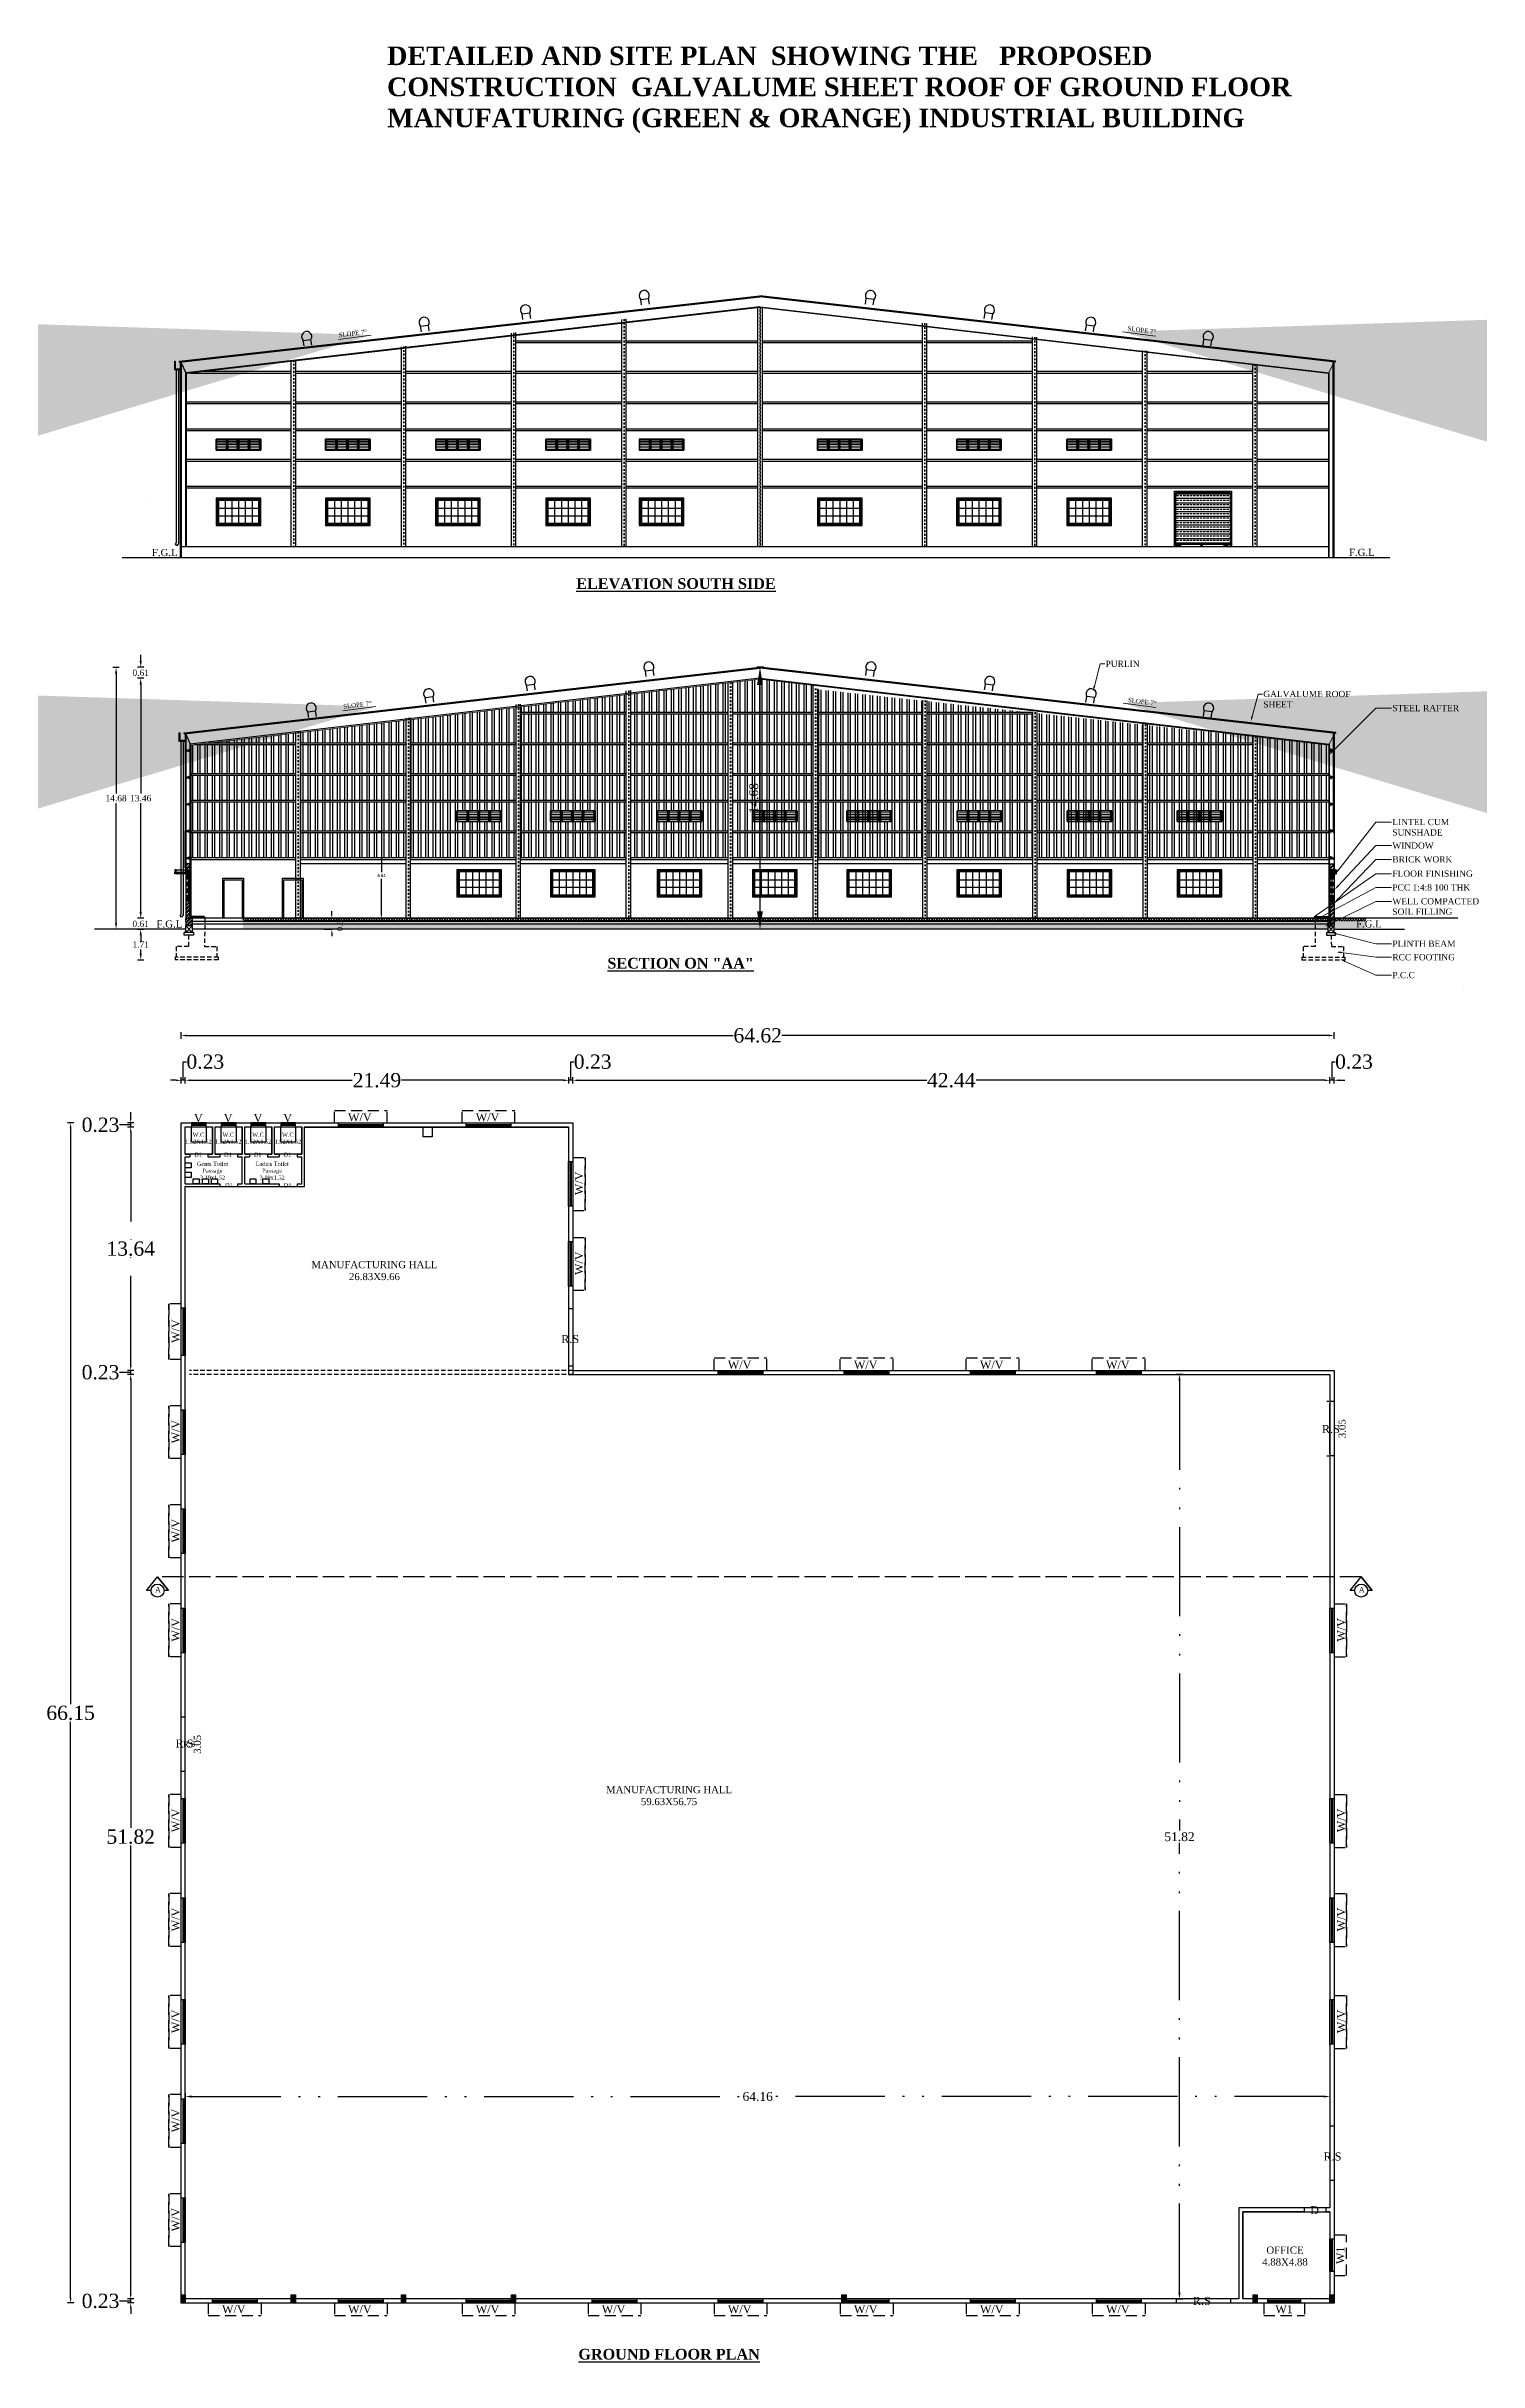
# Model space of a CAD drawing. Header units: metres. Extents: x -80702 to -80622, y -97322 to -97193.
import ezdxf
from ezdxf import colors
from ezdxf.entities.mleader import LeaderData, LeaderLine
from ezdxf.math import Vec2, Vec3

# ---------------------------------------------------------------- set-up
doc = ezdxf.new("R2010")
doc.units = ezdxf.units.M
doc.header["$MEASUREMENT"] = 0
doc.header["$PDMODE"] = 3
doc.header["$PDSIZE"] = -0.7
for name, pattern in [('1', [0]), ('ACAD_ISO02W100', [15, 12, -3]), ('BOUND', [8, 5, -1, 0, -1, 0, -1]), ('CONTINULUS', [0]), ('Dashed', [0.75, 0.5, -0.25]), ('DASHED2', [0.375, 0.25, -0.125]), ('DOT2', [0.125, 0, -0.125]), ('HIDDEN', [0.375, 0.25, -0.125])]:
    doc.linetypes.add(name, pattern=pattern)
for name, color, linetype in [('BLK_1_COVERED_AREA', 140, '1'), ('BLK_1_FLR_0_BLT_UP_AREA', 46, '1'), ('BLK_1_FLR_0_CARPET_AREA', 46, '1'), ('BLK_1_FLR_0_DRINKING_WATER', 7, '1'), ('BLK_1_FLR_0_EXIT_WIDTH_DOOR', 2, '1'), ('BLK_1_FLR_0_REGULAR_ROOM', 4, '1'), ('BLK_1_FLR_0_URINAL', 235, '1'), ('BLK_1_FLR_0_WASH', 60, '1'), ('BLK_1_FLR_0_WATER_CLOSET', 1, '1'), ('BLK_1_HT_OF_BLDG', 5, 'Continuous'), ('BLK_1_PLINTH_HEIGHT', 7, '1'), ('DIM', 7, 'Continuous'), ('FMB_OR_PLR', 70, '1'), ('TOILET_VENTILATION', 6, 'Continuous'), ('WORKSHOP_AREA', 4, '1')]:
    doc.layers.add(name, color=color, linetype=linetype)
doc.styles.add('ANAND', font='times.ttf')
doc.styles.add('Dimension 1000', font='arial.ttf', dxfattribs={"height": 2})
doc.styles.add('NOS.', font='times.ttf')
doc.styles.add('RS', font='romans.shx')
doc.styles.add('style2', font='romantic.ttf')
doc.styles.add('TIMES NEW ROMAN', font='times.ttf')
doc.dimstyles.new('Dim - 125', dxfattribs={"dimscale": 125, "dimtxt": 2, "dimasz": 2, "dimexe": 1, "dimexo": 1, "dimgap": 1, "dimtad": 1, "dimdec": 0, "dimrnd": 5, "dimzin": 3, "dimdsep": 46, "dimtxsty": 'RS', "dimcen": 0, "dimclrd": 1, "dimclre": 1, "dimclrt": 7, "dimadec": 0, "dimazin": 0, "dimtm": 1e-09, "dimtfac": 1, "dimtdec": 0, "dimtofl": 0, "dimtmove": 2, "dimatfit": 3, "dimfxl": 0, "dimtolj": 1, "dimtzin": 3, "dimlwd": 5, "dimlwe": 5, "dimarcsym": 0})
doc.dimstyles.new('SITE PLAN', dxfattribs={"dimtxt": 1.75, "dimasz": 0.1, "dimexe": 0.18, "dimexo": 0.0625, "dimgap": 0.09, "dimtad": 1, "dimzin": 0, "dimdsep": 46, "dimtxsty": 'ANAND', "dimcen": 0.09, "dimse1": 1, "dimse2": 1, "dimsd1": 1, "dimsd2": 1, "dimadec": 0, "dimazin": 0, "dimtfac": 1, "dimtix": 1, "dimtofl": 0, "dimtmove": 2, "dimatfit": 0, "dimfxl": 0, "dimtolj": 1, "dimtzin": 0, "dimarcsym": 0})
doc.dimstyles.get("Standard").update_dxf_attribs({"dimtxt": 0.18, "dimasz": 0.18, "dimexe": 0.18, "dimexo": 0.18, "dimgap": 0.09, "dimtad": 0, "dimtih": 1, "dimtoh": 1, "dimzin": 0, "dimdsep": 46, "dimtxsty": 'Standard', "dimcen": 0.09, "dimadec": 0, "dimazin": 0, "dimtfac": 1, "dimtofl": 0, "dimtmove": 0, "dimatfit": 3, "dimfxl": 0, "dimtolj": 1, "dimtzin": 0, "dimarcsym": 0})
doc.dimstyles.new('style overrides', dxfattribs={"dimtxt": 0.3, "dimasz": 0.3, "dimexe": 0.18, "dimexo": 0.0625, "dimgap": 0.09, "dimtad": 0, "dimtih": 1, "dimtoh": 1, "dimzin": 0, "dimdsep": 46, "dimtxsty": 'Standard', "dimcen": 0.09, "dimadec": 0, "dimazin": 0, "dimtfac": 1, "dimtofl": 0, "dimtmove": 1, "dimatfit": 3, "dimfxl": 0, "dimtolj": 1, "dimtzin": 0, "dimarcsym": 0})
doc.dimstyles.new('V1', dxfattribs={"dimtxt": 0.3, "dimasz": 0.1, "dimexe": 0.18, "dimexo": 0.0625, "dimgap": 0.09, "dimtad": 1, "dimzin": 0, "dimdsep": 46, "dimtxsty": 'ANAND', "dimcen": 0.09, "dimadec": 0, "dimazin": 0, "dimtfac": 1, "dimtix": 1, "dimtofl": 0, "dimtmove": 2, "dimatfit": 0, "dimfxl": 0, "dimtolj": 1, "dimtzin": 0, "dimarcsym": 0})
pattern_1 = [(90, (0.2596, -20.17312), (-0.4125, 0), []), (90, (0.3971, -20.03562), (-0.4125, 0), [])]

msp = doc.modelspace()

# ---------------------------------------------------------------- texts
at = {"color": 0, "lineweight": -3, "style": 'ANAND'}
for rotation, p in [(7.05097, (-80685.49, -97208.857)), (352.94903, (-80641.298, -97208.476)), (352.94903, (-80641.278, -97229.298)), (7.05097, (-80685.23, -97229.678))]:
    msp.add_text('SLOPE 7%%D', height=0.25, rotation=rotation, dxfattribs=at).set_placement(p)
at = {"color": 0, "style": 'TIMES NEW ROMAN'}
for p in [(-80695.8, -97279.202, 0.072), (-80628.334, -97279.202, 0.072)]:
    msp.add_text('A', height=0.3, rotation=359.80204, dxfattribs=at).set_placement(p)
at = {"color": 0, "lineweight": 0, "insert": (-80682.794, -97192.557), "char_height": 1.043977, "width": 52.95778, "attachment_point": 1, "style": 'TIMES NEW ROMAN'}
msp.add_mtext('{\\fTimes New Roman|b1|i0|c0|p18;DETAILED AND SITE PLAN  SHOWING THE   PROPOSED CONSTRUCTION  GALVALUME SHEET ROOF OF GROUND FLOOR \\H1.83875x; \\H0.54385x;MANUFATURING (GREEN & ORANGE) INDUSTRIAL BUILDING  \\H1.55917x; }', dxfattribs=at)
at = {"color": 0, "char_height": 0.4, "attachment_point": 5, "style": 'NOS.'}
for insert in [(-80695.251, -97220.923), (-80628.16, -97220.915), (-80694.991, -97241.745), (-80627.763, -97241.737)]:
    msp.add_mtext('\\A1;F.G.L', dxfattribs=dict(at, insert=insert))
at = {"color": 0, "lineweight": -3, "ltscale": 0.2, "char_height": 0.6, "attachment_point": 5}
for s, insert in [('{\\fTimes New Roman|b1|i0|c0|p18;\\LELEVATION SOUTH SIDE }', (-80666.601, -97222.665)), ('{\\fTimes New Roman|b1|i0|c0|p18;\\LSECTION ON "AA"}', (-80666.341, -97243.942)), ('{\\fTimes New Roman|b1|i0|c0|p18;\\LGROUND FLOOR PLAN }', (-80666.986, -97321.906))]:
    msp.add_mtext(s, dxfattribs=dict(at, insert=insert))
at = {"color": 0, "lineweight": -3, "ltscale": 0.2, "attachment_point": 5}
for s, insert, char_height, width in [('\\A1;{\\fTimes New Roman|b0|i0|c0|p18;V}', (-80693.371, -97252.618), 0.45, 1.74479), ('\\A1;{\\fTimes New Roman|b0|i0|c0|p18;V}', (-80691.701, -97252.618), 0.45, 1.74479), ('\\A1;{\\fTimes New Roman|b0|i0|c0|p18;V}', (-80690.031, -97252.618), 0.45, 1.74479), ('\\A1;{\\fTimes New Roman|b0|i0|c0|p18;V}', (-80688.361, -97252.618), 0.45, 1.74479), ('\\A1;{\\fTimes New Roman|b0|i0|c0|p18;W/V}', (-80684.318, -97252.575), 0.45, 1.74479), ('\\A1;{\\fTimes New Roman|b0|i0|c0|p18;W/V}', (-80677.162, -97252.575), 0.45, 1.74479), ('\\A1;{\\fTimes New Roman|b0|i0|c0|p18;W.C\\P1.52X1.52}', (-80693.365, -97253.746), 0.23, 1.74479), ('\\A1;{\\fTimes New Roman|b0|i0|c0|p18;W.C\\P1.52X1.52}', (-80691.695, -97253.746), 0.23, 1.74479), ('\\A1;{\\fTimes New Roman|b0|i0|c0|p18;W.C\\P1.52X1.52}', (-80690.025, -97253.746), 0.23, 1.74479), ('\\A1;{\\fTimes New Roman|b0|i0|c0|p18;W.C\\P1.52X1.52}', (-80688.355, -97253.746), 0.23, 1.74479), ('\\A1;{\\fTimes New Roman|b0|i0|c0|p18;D1}', (-80693.382, -97254.666), 0.23, 1.74479), ('\\A1;{\\fTimes New Roman|b0|i0|c0|p18;Gents Toilet \\PPassage \\P3.19x1.52}', (-80692.575, -97255.571), 0.23, 1.74479), ('\\A1;{\\fTimes New Roman|b0|i0|c0|p18;D1}', (-80691.712, -97254.666), 0.23, 1.74479), ('\\A1;{\\fTimes New Roman|b0|i0|c0|p18;D1}', (-80690.042, -97254.666), 0.23, 1.74479), ('\\A1;{\\fTimes New Roman|b0|i0|c0|p18;Ladies Toilet \\PPassage \\P3.19x1.52}', (-80689.235, -97255.571), 0.23, 1.95455), ('\\A1;{\\fTimes New Roman|b0|i0|c0|p18;D1}', (-80688.372, -97254.666), 0.23, 1.74479), ('\\A1;{\\fTimes New Roman|b0|i0|c0|p18;D1}', (-80691.659, -97256.364), 0.23, 1.74479), ('\\A1;{\\fTimes New Roman|b0|i0|c0|p18;D1}', (-80688.37, -97256.394), 0.23, 1.74479), ('\\A1;{\\fTimes New Roman|b0|i0|c0|p18;MANUFACTURING HALL \\P26.83X9.66}', (-80683.499, -97261.17), 0.4, 9.16388), ('\\A1;{\\fTimes New Roman|b0|i0|c0|p18;R.S}', (-80672.531, -97265.005), 0.45, 1.74479), ('\\A1;{\\fTimes New Roman|b0|i0|c0|p18;W/V}', (-80663.032, -97266.446), 0.45, 1.74479), ('\\A1;{\\fTimes New Roman|b0|i0|c0|p18;W/V}', (-80655.967, -97266.446), 0.45, 1.74479), ('\\A1;{\\fTimes New Roman|b0|i0|c0|p18;W/V}', (-80648.902, -97266.448), 0.45, 1.74479), ('\\A1;{\\fTimes New Roman|b0|i0|c0|p18;W/V}', (-80641.837, -97266.448), 0.45, 1.74479), ('\\A1;{\\fTimes New Roman|b0|i0|c0|p18;R.S}', (-80629.897, -97270.051), 0.45, 1.74479), ('\\A1;{\\fTimes New Roman|b0|i0|c0|p18;R.S}', (-80694.143, -97287.68), 0.45, 1.74479), ('\\A1;{\\fTimes New Roman|b0|i0|c0|p18;MANUFACTURING HALL \\P59.63X56.75}', (-80666.988, -97290.597), 0.4, 9.16388), ('\\A1;{\\fTimes New Roman|b0|i0|c0|p18;R.S}', (-80629.801, -97310.824), 0.45, 1.74479), ('\\A1;{\\fTimes New Roman|b0|i0|c0|p18;D}', (-80630.81, -97313.827), 0.45, 1.74479), ('\\A1;{\\fTimes New Roman|b0|i0|c0|p18;OFFICE \\P4.88X4.88}', (-80632.468, -97316.405), 0.4, 9.16388), ('\\A1;{\\fTimes New Roman|b0|i0|c0|p18;R.S}', (-80637.127, -97318.919), 0.45, 1.74479), ('\\A1;{\\fTimes New Roman|b0|i0|c0|p18;W/V}', (-80691.383, -97319.384), 0.45, 1.74479), ('\\A1;{\\fTimes New Roman|b0|i0|c0|p18;W/V}', (-80684.318, -97319.384), 0.45, 1.74479), ('\\A1;{\\fTimes New Roman|b0|i0|c0|p18;W/V}', (-80677.162, -97319.384), 0.45, 1.74479), ('\\A1;{\\fTimes New Roman|b0|i0|c0|p18;W/V}', (-80670.097, -97319.384), 0.45, 1.74479), ('\\A1;{\\fTimes New Roman|b0|i0|c0|p18;W/V}', (-80663.032, -97319.384), 0.45, 1.74479), ('\\A1;{\\fTimes New Roman|b0|i0|c0|p18;W/V}', (-80655.967, -97319.384), 0.45, 1.74479), ('\\A1;{\\fTimes New Roman|b0|i0|c0|p18;W/V}', (-80648.902, -97319.384), 0.45, 1.74479), ('\\A1;{\\fTimes New Roman|b0|i0|c0|p18;W/V}', (-80641.837, -97319.384), 0.45, 1.74479), ('\\A1;{\\fTimes New Roman|b0|i0|c0|p18;W1}', (-80632.518, -97319.384), 0.45, 1.74479)]:
    msp.add_mtext(s, dxfattribs=dict(at, insert=insert, char_height=char_height, width=width))
at = {"color": 0, "lineweight": -3, "ltscale": 0.2, "char_height": 0.45, "attachment_point": 5, "rotation": 90}
for s, insert, width in [('\\A1;{\\fTimes New Roman|b0|i0|c0|p18;W/V}', (-80672.038, -97256.278), 1.74479), ('\\A1;{\\fTimes New Roman|b0|i0|c0|p18;W/V}', (-80672.038, -97260.754), 1.74479), ('\\A1;{\\fTimes New Roman|b0|i0|c0|p18;W/V}', (-80694.639, -97264.559), 1.89999), ('\\A1;{\\fTimes New Roman|b0|i0|c0|p18;W/V}', (-80694.639, -97270.191), 1.74479), ('\\A1;{\\fTimes New Roman|b0|i0|c0|p18;W/V}', (-80694.639, -97275.746), 1.74479), ('\\A1;{\\fTimes New Roman|b0|i0|c0|p18;W/V}', (-80694.639, -97281.301), 1.74479), ('\\A1;{\\fTimes New Roman|b0|i0|c0|p18;W/V}', (-80629.314, -97281.301), 1.74479), ('\\A1;{\\fTimes New Roman|b0|i0|c0|p18;W/V}', (-80694.639, -97291.983), 1.74479), ('\\A1;{\\fTimes New Roman|b0|i0|c0|p18;W/V}', (-80629.314, -97291.983), 1.74479), ('\\A1;{\\fTimes New Roman|b0|i0|c0|p18;W/V}', (-80694.639, -97297.538), 1.74479), ('\\A1;{\\fTimes New Roman|b0|i0|c0|p18;W/V}', (-80629.314, -97297.538), 1.74479), ('\\A1;{\\fTimes New Roman|b0|i0|c0|p18;W/V}', (-80694.639, -97303.248), 1.74479), ('\\A1;{\\fTimes New Roman|b0|i0|c0|p18;W/V}', (-80629.314, -97303.248), 1.74479), ('\\A1;{\\fTimes New Roman|b0|i0|c0|p18;W/V}', (-80694.639, -97308.803), 1.74479), ('\\A1;{\\fTimes New Roman|b0|i0|c0|p18;W/V}', (-80694.639, -97314.358), 1.74479), ('\\A1;{\\fTimes New Roman|b0|i0|c0|p18;W1}', (-80629.365, -97316.359), 1.74479)]:
    msp.add_mtext(s, dxfattribs=dict(at, insert=insert, width=width))
at = {"layer": 'DIM', "color": 0, "linetype": 'Continuous', "insert": (-80693.885, -97287.713), "char_height": 0.3, "attachment_point": 5, "rotation": 359.80649, "style": 'Dimension 1000'}
msp.add_mtext('\\A1;{\\fTimes New Roman|b0|i0|c0|p18;R.S}', dxfattribs=at)

# ---------------------------------------------------------------- blocks, each defined once
blk = doc.blocks.new('*D8')
at = {"layer": 'BLK_1_PLINTH_HEIGHT', "color": 0, "linetype": '1', "lineweight": -2}
for p, q in [((-80686.34, -97241.42), (-80685.89, -97241.42)), ((-80686.34, -97242.03), (-80685.89, -97242.03)), ((-80685.89, -97241.22), (-80685.89, -97241.02)), ((-80685.89, -97242.23), (-80685.89, -97242.43))]:
    blk.add_line(p, q, dxfattribs=at)
for points in [[(-80685.92, -97241.22), (-80685.86, -97241.22), (-80685.89, -97241.42)], [(-80685.92, -97242.23), (-80685.86, -97242.23), (-80685.89, -97242.03)]]:
    blk.add_solid(points, dxfattribs=at)
at = {"layer": 'Defpoints', "color": 0, "linetype": '1', "lineweight": -2}
for p in [(-80686.34, -97241.42), (-80686.34, -97242.03), (-80685.89, -97242.03)]:
    blk.add_point(p, dxfattribs=at)
at = {"layer": 'BLK_1_PLINTH_HEIGHT', "color": 0, "linetype": '1', "lineweight": -2, "insert": (-80685.44, -97241.73), "char_height": 0.3, "attachment_point": 5, "rotation": 89.999, "style": 'style2'}
blk.add_mtext('\\A1;0.61', dxfattribs=at)
blk = doc.blocks.new('*D9')
at = {"layer": 'BLK_1_FLR_0_REGULAR_ROOM', "color": 0, "linetype": '1', "lineweight": -2}
for p, q in [((-80683.1, -97236.61), (-80683.28, -97236.61)), ((-80683.1, -97236.79), (-80683.1, -97238.84)), ((-80683.1, -97241.24), (-80683.1, -97239.2)), ((-80683.1, -97241.42), (-80683.28, -97241.42))]:
    blk.add_line(p, q, dxfattribs=at)
for points in [[(-80683.13, -97236.79), (-80683.07, -97236.79), (-80683.1, -97236.61)], [(-80683.13, -97241.24), (-80683.07, -97241.24), (-80683.1, -97241.42)]]:
    blk.add_solid(points, dxfattribs=at)
at = {"layer": 'Defpoints', "color": 0, "linetype": '1', "lineweight": -2}
for p in [(-80683.1, -97236.61), (-80683.1, -97241.42), (-80683.1, -97241.42)]:
    blk.add_point(p, dxfattribs=at)
at = {"layer": 'BLK_1_FLR_0_REGULAR_ROOM', "color": 0, "linetype": '1', "lineweight": -2, "insert": (-80683.1, -97239.02), "char_height": 0.18, "attachment_point": 5}
blk.add_mtext('\\A1;4.81', dxfattribs=at)
blk = doc.blocks.new('*D10')
at = {"layer": 'BLK_1_FLR_0_EXIT_WIDTH_DOOR', "color": 0, "lineweight": -2}
for p, q in [((-80694.17, -97286.19), (-80694.28, -97286.19)), ((-80694.1, -97289.14), (-80694.1, -97286.29)), ((-80694.17, -97289.24), (-80694.28, -97289.24))]:
    blk.add_line(p, q, dxfattribs=at)
for points in [[(-80694.12, -97286.29), (-80694.09, -97286.29), (-80694.1, -97286.19)], [(-80694.12, -97289.14), (-80694.09, -97289.14), (-80694.1, -97289.24)]]:
    blk.add_solid(points, dxfattribs=at)
at = {"layer": 'Defpoints', "color": 0, "lineweight": -2}
for p in [(-80694.1, -97286.19), (-80694.1, -97286.19), (-80694.1, -97289.24)]:
    blk.add_point(p, dxfattribs=at)
at = {"layer": 'BLK_1_FLR_0_EXIT_WIDTH_DOOR', "color": 0, "insert": (-80693.42, -97287.72), "char_height": 0.4, "attachment_point": 5, "rotation": 90, "style": 'TIMES NEW ROMAN'}
blk.add_mtext('\\A1;3.05', dxfattribs=at)
blk = doc.blocks.new('*D11')
at = {"color": 0, "linetype": 'BOUND', "lineweight": -2}
for p, q in [((-80697.16, -97252.59), (-80697.16, -97252.29)), ((-80697.61, -97253), (-80697.79, -97253)), ((-80697.16, -97253), (-80697.61, -97253)), ((-80696.98, -97253.12), (-80697.34, -97253.12)), ((-80697.16, -97253.12), (-80697.16, -97252.89)), ((-80697.16, -97253.42), (-80697.16, -97253.72))]:
    blk.add_line(p, q, dxfattribs=at)
at = {"color": 0, "linetype": '1', "lineweight": -2}
blk.add_line((-80696.98, -97252.89), (-80697.34, -97252.89), dxfattribs=at)
for points in [[(-80697.21, -97252.59), (-80697.11, -97252.59), (-80697.16, -97252.89)], [(-80697.21, -97253.42), (-80697.11, -97253.42), (-80697.16, -97253.12)]]:
    blk.add_solid(points, dxfattribs=at)
at = {"layer": 'Defpoints', "color": 0, "linetype": '1', "lineweight": -2}
for p in [(-80697.16, -97252.89), (-80696.1, -97252.89), (-80696.1, -97253.12)]:
    blk.add_point(p, dxfattribs=at)
at = {"color": 0, "linetype": '1', "lineweight": -2, "insert": (-80698.85, -97253), "char_height": 0.8, "attachment_point": 5, "style": 'TIMES NEW ROMAN'}
blk.add_mtext('\\A1;0.23', dxfattribs=at)
blk = doc.blocks.new('*D12')
at = {"color": 0, "linetype": '1', "lineweight": -2}
blk.add_line((-80696.98, -97266.76), (-80697.34, -97266.76), dxfattribs=at)
at = {"color": 0, "linetype": 'BOUND', "lineweight": -2}
for p, q in [((-80697.16, -97266.46), (-80697.16, -97266.16)), ((-80697.16, -97266.99), (-80697.16, -97266.76)), ((-80697.61, -97266.87), (-80697.79, -97266.87)), ((-80697.16, -97266.87), (-80697.61, -97266.87)), ((-80696.98, -97266.99), (-80697.34, -97266.99)), ((-80697.16, -97267.29), (-80697.16, -97267.59))]:
    blk.add_line(p, q, dxfattribs=at)
at = {"color": 0, "linetype": '1', "lineweight": -2}
for points in [[(-80697.21, -97266.46), (-80697.11, -97266.46), (-80697.16, -97266.76)], [(-80697.21, -97267.29), (-80697.11, -97267.29), (-80697.16, -97266.99)]]:
    blk.add_solid(points, dxfattribs=at)
at = {"layer": 'Defpoints', "color": 0, "linetype": '1', "lineweight": -2}
for p in [(-80697.16, -97266.76), (-80696.1, -97266.76), (-80696.1, -97266.99)]:
    blk.add_point(p, dxfattribs=at)
at = {"color": 0, "linetype": '1', "lineweight": -2, "insert": (-80698.85, -97266.87), "char_height": 0.8, "attachment_point": 5, "style": 'TIMES NEW ROMAN'}
blk.add_mtext('\\A1;0.23', dxfattribs=at)
blk = doc.blocks.new('*D13')
at = {"color": 0, "linetype": 'BOUND', "lineweight": -2}
for p, q in [((-80697.16, -97318.5), (-80697.16, -97318.2)), ((-80697.61, -97318.92), (-80697.79, -97318.92)), ((-80697.16, -97318.92), (-80697.61, -97318.92)), ((-80696.98, -97319.03), (-80697.34, -97319.03)), ((-80697.16, -97319.03), (-80697.16, -97318.8)), ((-80697.16, -97319.33), (-80697.16, -97319.63))]:
    blk.add_line(p, q, dxfattribs=at)
at = {"color": 0, "linetype": '1', "lineweight": -2}
blk.add_line((-80696.98, -97318.8), (-80697.34, -97318.8), dxfattribs=at)
for points in [[(-80697.21, -97318.5), (-80697.11, -97318.5), (-80697.16, -97318.8)], [(-80697.21, -97319.33), (-80697.11, -97319.33), (-80697.16, -97319.03)]]:
    blk.add_solid(points, dxfattribs=at)
at = {"layer": 'Defpoints', "color": 0, "linetype": '1', "lineweight": -2}
for p in [(-80697.16, -97318.8), (-80696.1, -97318.8), (-80696.1, -97319.03)]:
    blk.add_point(p, dxfattribs=at)
at = {"color": 0, "linetype": '1', "lineweight": -2, "insert": (-80698.85, -97318.92), "char_height": 0.8, "attachment_point": 5, "style": 'TIMES NEW ROMAN'}
blk.add_mtext('\\A1;0.23', dxfattribs=at)
blk = doc.blocks.new('*D14')
at = {"color": 0, "linetype": '1', "lineweight": -2}
blk.add_line((-80697.16, -97266.99), (-80697.34, -97266.99), dxfattribs=at)
at = {"color": 0, "linetype": 'ByBlock', "lineweight": -2}
for p, q in [((-80697.16, -97267.29), (-80697.16, -97292.4)), ((-80697.16, -97318.5), (-80697.16, -97293.39))]:
    blk.add_line(p, q, dxfattribs=at)
at = {"color": 0, "linetype": 'BOUND', "lineweight": -2}
blk.add_line((-80697.16, -97318.8), (-80697.34, -97318.8), dxfattribs=at)
at = {"color": 0, "linetype": '1', "lineweight": -2}
for points in [[(-80697.21, -97267.29), (-80697.11, -97267.29), (-80697.16, -97266.99)], [(-80697.21, -97318.5), (-80697.11, -97318.5), (-80697.16, -97318.8)]]:
    blk.add_solid(points, dxfattribs=at)
at = {"layer": 'Defpoints', "color": 0, "linetype": '1', "lineweight": -2}
for p in [(-80697.16, -97266.99), (-80697.16, -97266.99), (-80697.16, -97318.8)]:
    blk.add_point(p, dxfattribs=at)
at = {"color": 0, "linetype": '1', "lineweight": -2, "insert": (-80697.16, -97292.9), "char_height": 0.8, "attachment_point": 5, "style": 'TIMES NEW ROMAN'}
blk.add_mtext('\\A1;51.82', dxfattribs=at)
blk = doc.blocks.new('*D15')
at = {"color": 0, "linetype": '1', "lineweight": -2}
blk.add_line((-80697.16, -97253.12), (-80697.34, -97253.12), dxfattribs=at)
at = {"color": 0, "linetype": 'BOUND', "lineweight": -2}
for p, q in [((-80697.16, -97253.42), (-80697.16, -97259.44)), ((-80697.16, -97266.46), (-80697.16, -97260.44)), ((-80697.16, -97266.76), (-80697.34, -97266.76))]:
    blk.add_line(p, q, dxfattribs=at)
at = {"color": 0, "linetype": '1', "lineweight": -2}
for points in [[(-80697.21, -97253.42), (-80697.11, -97253.42), (-80697.16, -97253.12)], [(-80697.21, -97266.46), (-80697.11, -97266.46), (-80697.16, -97266.76)]]:
    blk.add_solid(points, dxfattribs=at)
at = {"layer": 'Defpoints', "color": 0, "linetype": '1', "lineweight": -2}
for p in [(-80697.16, -97253.12), (-80697.16, -97253.12), (-80697.16, -97266.76)]:
    blk.add_point(p, dxfattribs=at)
at = {"color": 0, "linetype": '1', "lineweight": -2, "insert": (-80697.16, -97259.94), "char_height": 0.8, "attachment_point": 5, "style": 'TIMES NEW ROMAN'}
blk.add_mtext('\\A1;13.64', dxfattribs=at)
blk = doc.blocks.new('*D16')
at = {"color": 0, "linetype": 'BOUND', "lineweight": -2}
blk.add_line((-80700.35, -97252.89), (-80700.71, -97252.89), dxfattribs=at)
at = {"color": 0, "linetype": '1', "lineweight": -2}
for p, q in [((-80700.53, -97253.19), (-80700.53, -97285.46)), ((-80700.53, -97318.73), (-80700.53, -97286.46)), ((-80700.35, -97319.03), (-80700.71, -97319.03))]:
    blk.add_line(p, q, dxfattribs=at)
for points in [[(-80700.58, -97253.19), (-80700.48, -97253.19), (-80700.53, -97252.89)], [(-80700.58, -97318.73), (-80700.48, -97318.73), (-80700.53, -97319.03)]]:
    blk.add_solid(points, dxfattribs=at)
at = {"layer": 'Defpoints', "color": 0, "linetype": '1', "lineweight": -2}
for p in [(-80700.26, -97252.89), (-80700.53, -97319.03), (-80700.26, -97319.03)]:
    blk.add_point(p, dxfattribs=at)
at = {"color": 0, "linetype": '1', "lineweight": -2, "insert": (-80700.53, -97285.96), "char_height": 0.8, "attachment_point": 5, "style": 'TIMES NEW ROMAN'}
blk.add_mtext('\\A1;66.15', dxfattribs=at)
blk = doc.blocks.new('*D17')
at = {"color": 0, "linetype": '1', "lineweight": -2}
for p, q in [((-80694.22, -97250.5), (-80694.22, -97249.46)), ((-80694.22, -97249.46), (-80694.04, -97249.46)), ((-80694.63, -97250.5), (-80694.93, -97250.5)), ((-80694.33, -97250.68), (-80694.33, -97250.32)), ((-80694.1, -97250.5), (-80694.33, -97250.5)), ((-80693.8, -97250.5), (-80693.5, -97250.5))]:
    blk.add_line(p, q, dxfattribs=at)
at = {"color": 0, "linetype": 'BOUND', "lineweight": -2}
blk.add_line((-80694.1, -97250.68), (-80694.1, -97250.32), dxfattribs=at)
at = {"color": 0, "linetype": '1', "lineweight": -2}
for points in [[(-80694.63, -97250.45), (-80694.63, -97250.55), (-80694.33, -97250.5)], [(-80693.8, -97250.45), (-80693.8, -97250.55), (-80694.1, -97250.5)]]:
    blk.add_solid(points, dxfattribs=at)
at = {"layer": 'Defpoints', "color": 0, "linetype": '1', "lineweight": -2}
for p in [(-80694.33, -97250.5), (-80694.33, -97251.42), (-80694.1, -97251.42)]:
    blk.add_point(p, dxfattribs=at)
at = {"color": 0, "linetype": '1', "lineweight": -2, "insert": (-80692.98, -97249.46), "char_height": 0.8, "attachment_point": 5, "style": 'TIMES NEW ROMAN'}
blk.add_mtext('\\A1;0.23', dxfattribs=at)
blk = doc.blocks.new('*D18')
at = {"color": 0, "linetype": '1', "lineweight": -2}
for p, q in [((-80672.5, -97250.5), (-80672.5, -97249.46)), ((-80672.5, -97249.46), (-80672.32, -97249.46)), ((-80672.91, -97250.5), (-80673.21, -97250.5)), ((-80672.61, -97250.68), (-80672.61, -97250.32)), ((-80672.38, -97250.5), (-80672.61, -97250.5)), ((-80672.08, -97250.5), (-80671.78, -97250.5))]:
    blk.add_line(p, q, dxfattribs=at)
at = {"color": 0, "linetype": 'BOUND', "lineweight": -2}
blk.add_line((-80672.38, -97250.68), (-80672.38, -97250.32), dxfattribs=at)
at = {"color": 0, "linetype": '1', "lineweight": -2}
for points in [[(-80672.91, -97250.45), (-80672.91, -97250.55), (-80672.61, -97250.5)], [(-80672.08, -97250.45), (-80672.08, -97250.55), (-80672.38, -97250.5)]]:
    blk.add_solid(points, dxfattribs=at)
at = {"layer": 'Defpoints', "color": 0, "linetype": '1', "lineweight": -2}
for p in [(-80672.61, -97250.5), (-80672.61, -97251.42), (-80672.38, -97251.42)]:
    blk.add_point(p, dxfattribs=at)
at = {"color": 0, "linetype": '1', "lineweight": -2, "insert": (-80671.27, -97249.46), "char_height": 0.8, "attachment_point": 5, "style": 'TIMES NEW ROMAN'}
blk.add_mtext('\\A1;0.23', dxfattribs=at)
blk = doc.blocks.new('*D19')
at = {"color": 0, "linetype": '1', "lineweight": -2}
for p, q in [((-80629.83, -97250.5), (-80629.83, -97249.46)), ((-80629.83, -97249.46), (-80629.65, -97249.46)), ((-80630.25, -97250.5), (-80630.55, -97250.5)), ((-80629.95, -97250.68), (-80629.95, -97250.32)), ((-80629.72, -97250.5), (-80629.95, -97250.5)), ((-80629.42, -97250.5), (-80629.12, -97250.5))]:
    blk.add_line(p, q, dxfattribs=at)
at = {"color": 0, "linetype": 'BOUND', "lineweight": -2}
blk.add_line((-80629.72, -97250.68), (-80629.72, -97250.32), dxfattribs=at)
at = {"color": 0, "linetype": '1', "lineweight": -2}
for points in [[(-80630.25, -97250.45), (-80630.25, -97250.55), (-80629.95, -97250.5)], [(-80629.42, -97250.45), (-80629.42, -97250.55), (-80629.72, -97250.5)]]:
    blk.add_solid(points, dxfattribs=at)
at = {"layer": 'Defpoints', "color": 0, "linetype": '1', "lineweight": -2}
for p in [(-80629.95, -97250.5), (-80629.95, -97251.42), (-80629.72, -97251.42)]:
    blk.add_point(p, dxfattribs=at)
at = {"color": 0, "linetype": '1', "lineweight": -2, "insert": (-80628.6, -97249.46), "char_height": 0.8, "attachment_point": 5, "style": 'TIMES NEW ROMAN'}
blk.add_mtext('\\A1;0.23', dxfattribs=at)
blk = doc.blocks.new('*D20')
at = {"color": 0, "linetype": 'BOUND', "lineweight": -2}
blk.add_line((-80672.38, -97250.5), (-80672.38, -97250.32), dxfattribs=at)
at = {"color": 0, "linetype": '1', "lineweight": -2}
for p, q in [((-80672.08, -97250.5), (-80652.55, -97250.5)), ((-80630.25, -97250.5), (-80649.78, -97250.5)), ((-80629.95, -97250.5), (-80629.95, -97250.32))]:
    blk.add_line(p, q, dxfattribs=at)
for points in [[(-80672.08, -97250.45), (-80672.08, -97250.55), (-80672.38, -97250.5)], [(-80630.25, -97250.45), (-80630.25, -97250.55), (-80629.95, -97250.5)]]:
    blk.add_solid(points, dxfattribs=at)
at = {"layer": 'Defpoints', "color": 0, "linetype": '1', "lineweight": -2}
for p in [(-80672.38, -97250.5), (-80629.95, -97250.5), (-80629.95, -97250.5)]:
    blk.add_point(p, dxfattribs=at)
at = {"color": 0, "linetype": '1', "lineweight": -2, "insert": (-80651.17, -97250.5), "char_height": 0.8, "attachment_point": 5, "style": 'TIMES NEW ROMAN'}
blk.add_mtext('\\A1;42.44', dxfattribs=at)
blk = doc.blocks.new('*D21')
at = {"color": 0, "linetype": '1', "lineweight": -2}
for p, q in [((-80694.1, -97250.5), (-80694.1, -97250.32)), ((-80693.8, -97250.5), (-80684.74, -97250.5)), ((-80672.91, -97250.5), (-80681.98, -97250.5))]:
    blk.add_line(p, q, dxfattribs=at)
at = {"color": 0, "linetype": 'BOUND', "lineweight": -2}
blk.add_line((-80672.61, -97250.5), (-80672.61, -97250.32), dxfattribs=at)
at = {"color": 0, "linetype": '1', "lineweight": -2}
for points in [[(-80693.8, -97250.45), (-80693.8, -97250.55), (-80694.1, -97250.5)], [(-80672.91, -97250.45), (-80672.91, -97250.55), (-80672.61, -97250.5)]]:
    blk.add_solid(points, dxfattribs=at)
at = {"layer": 'Defpoints', "color": 0, "linetype": '1', "lineweight": -2}
for p in [(-80694.1, -97250.5), (-80694.1, -97250.5), (-80672.61, -97250.5)]:
    blk.add_point(p, dxfattribs=at)
at = {"color": 0, "linetype": '1', "lineweight": -2, "insert": (-80683.36, -97250.5), "char_height": 0.8, "attachment_point": 5, "style": 'TIMES NEW ROMAN'}
blk.add_mtext('\\A1;21.49', dxfattribs=at)
blk = doc.blocks.new('*D22')
at = {"color": 0, "linetype": 'BOUND', "lineweight": -2}
blk.add_line((-80694.33, -97248.17), (-80694.33, -97247.81), dxfattribs=at)
at = {"color": 0, "linetype": '1', "lineweight": -2}
for p, q in [((-80694.03, -97247.99), (-80663.39, -97247.99)), ((-80630.02, -97247.99), (-80660.66, -97247.99)), ((-80629.72, -97248.17), (-80629.72, -97247.81))]:
    blk.add_line(p, q, dxfattribs=at)
for points in [[(-80694.03, -97247.94), (-80694.03, -97248.04), (-80694.33, -97247.99)], [(-80630.02, -97247.94), (-80630.02, -97248.04), (-80629.72, -97247.99)]]:
    blk.add_solid(points, dxfattribs=at)
at = {"layer": 'Defpoints', "color": 0, "linetype": '1', "lineweight": -2}
for p in [(-80629.72, -97247.99), (-80694.33, -97249.79), (-80629.72, -97249.79)]:
    blk.add_point(p, dxfattribs=at)
at = {"color": 0, "linetype": '1', "lineweight": -2, "insert": (-80662.02, -97247.99), "char_height": 0.8, "attachment_point": 5, "style": 'TIMES NEW ROMAN'}
blk.add_mtext('\\A1;64.62', dxfattribs=at)
blk = doc.blocks.new('A$C35900F5C')
at = {"lineweight": -2}
for p, q in [((-225, -75), (-225, 0)), ((-225, 0), (-10, 0)), ((-75, -75), (-75, 0)), ((-225, -75), (-210, -75)), ((-219, -12), (-219, -66)), ((-210, -69), (-216, -69)), ((-87, -6), (-213, -6)), ((-210, -75), (-210, -69)), ((-90, -75), (-90, -69)), ((-90, -69), (-84, -69)), ((-75, -75), (-90, -75)), ((-81, -66), (-81, -12)), ((-75, 0), (-75, -75))]:
    blk.add_line(p, q, dxfattribs=at)
for p, q in [((-162, 33), (-8, 85)), ((-162, 8), (-162, 33)), ((-8, 85), (-8, 85))]:
    blk.add_line(p, q)
at = {"ltscale": 40}
blk.add_line((-162, 8), (-138, 8), dxfattribs=at)
at = {"lineweight": -2}
for centre, radius, start, end in [((-213, -12), 6, 90, 180), ((-216, -66), 3, 180, 270), ((-87, -12), 6, 0, 90), ((-84, -66), 3, 270, 0)]:
    blk.add_arc(centre, radius, start, end, dxfattribs=at)
blk = doc.blocks.new('*D23')
at = {"color": 0, "linetype": '1', "lineweight": -2}
for p, q in [((-80696.6, -97241.07), (-80696.6, -97240.72)), ((-80696.43, -97241.42), (-80696.78, -97241.42)), ((-80696.6, -97242.38), (-80696.6, -97242.73))]:
    blk.add_line(p, q, dxfattribs=at)
at = {"color": 0, "linetype": 'BOUND', "lineweight": -2}
blk.add_line((-80696.43, -97242.03), (-80696.78, -97242.03), dxfattribs=at)
at = {"color": 0, "linetype": '1', "lineweight": -2}
for points in [[(-80696.66, -97241.07), (-80696.54, -97241.07), (-80696.6, -97241.42)], [(-80696.66, -97242.38), (-80696.54, -97242.38), (-80696.6, -97242.03)]]:
    blk.add_solid(points, dxfattribs=at)
at = {"layer": 'Defpoints', "color": 0, "linetype": '1', "lineweight": -2}
for p in [(-80696.6, -97241.42), (-80696.37, -97241.42), (-80696.37, -97242.03)]:
    blk.add_point(p, dxfattribs=at)
at = {"color": 0, "linetype": '1', "lineweight": -2, "insert": (-80696.6, -97241.73), "char_height": 0.35, "attachment_point": 5, "style": 'TIMES NEW ROMAN'}
blk.add_mtext('\\A1;0.61', dxfattribs=at)
blk = doc.blocks.new('*D24')
at = {"color": 0, "linetype": 'BOUND', "lineweight": -2}
blk.add_line((-80696.78, -97242.03), (-80696.42, -97242.03), dxfattribs=at)
at = {"color": 0, "linetype": '1', "lineweight": -2}
for p, q in [((-80696.6, -97242.38), (-80696.6, -97242.62)), ((-80696.6, -97243.4), (-80696.6, -97243.16)), ((-80696.78, -97243.75), (-80696.42, -97243.75))]:
    blk.add_line(p, q, dxfattribs=at)
for points in [[(-80696.66, -97242.38), (-80696.54, -97242.38), (-80696.6, -97242.03)], [(-80696.66, -97243.4), (-80696.54, -97243.4), (-80696.6, -97243.75)]]:
    blk.add_solid(points, dxfattribs=at)
at = {"layer": 'Defpoints', "color": 0, "linetype": '1', "lineweight": -2}
for p in [(-80696.95, -97242.03), (-80696.95, -97243.75), (-80696.6, -97243.75)]:
    blk.add_point(p, dxfattribs=at)
at = {"color": 0, "linetype": '1', "lineweight": -2, "insert": (-80696.6, -97242.89), "char_height": 0.35, "attachment_point": 5, "style": 'TIMES NEW ROMAN'}
blk.add_mtext('\\A1;1.71', dxfattribs=at)
blk = doc.blocks.new('*D25')
at = {"color": 0, "linetype": '1', "lineweight": -2}
for p, q in [((-80696.43, -97227.97), (-80696.78, -97227.97)), ((-80696.6, -97228.32), (-80696.6, -97234.42)), ((-80696.6, -97241.07), (-80696.6, -97234.96))]:
    blk.add_line(p, q, dxfattribs=at)
at = {"color": 0, "linetype": 'BOUND', "lineweight": -2}
blk.add_line((-80696.43, -97241.42), (-80696.78, -97241.42), dxfattribs=at)
at = {"color": 0, "linetype": '1', "lineweight": -2}
for points in [[(-80696.66, -97228.32), (-80696.54, -97228.32), (-80696.6, -97227.97)], [(-80696.66, -97241.07), (-80696.54, -97241.07), (-80696.6, -97241.42)]]:
    blk.add_solid(points, dxfattribs=at)
at = {"layer": 'Defpoints', "color": 0, "linetype": '1', "lineweight": -2}
for p in [(-80696.6, -97227.97), (-80696.37, -97227.97), (-80696.37, -97241.42)]:
    blk.add_point(p, dxfattribs=at)
at = {"color": 0, "linetype": '1', "lineweight": -2, "insert": (-80696.6, -97234.69), "char_height": 0.35, "attachment_point": 5, "style": 'TIMES NEW ROMAN'}
blk.add_mtext('\\A1;13.46', dxfattribs=at)
blk = doc.blocks.new('*D26')
at = {"color": 0, "linetype": '1', "lineweight": -2}
for p, q in [((-80696.43, -97227.35), (-80696.78, -97227.35)), ((-80696.6, -97227), (-80696.6, -97226.65)), ((-80696.6, -97228.32), (-80696.6, -97228.67))]:
    blk.add_line(p, q, dxfattribs=at)
at = {"color": 0, "linetype": 'BOUND', "lineweight": -2}
blk.add_line((-80696.43, -97227.97), (-80696.78, -97227.97), dxfattribs=at)
at = {"color": 0, "linetype": '1', "lineweight": -2}
for points in [[(-80696.66, -97227), (-80696.54, -97227), (-80696.6, -97227.35)], [(-80696.66, -97228.32), (-80696.54, -97228.32), (-80696.6, -97227.97)]]:
    blk.add_solid(points, dxfattribs=at)
at = {"layer": 'Defpoints', "color": 0, "linetype": '1', "lineweight": -2}
for p in [(-80696.6, -97227.35), (-80696.37, -97227.35), (-80696.37, -97227.97)]:
    blk.add_point(p, dxfattribs=at)
at = {"color": 0, "linetype": '1', "lineweight": -2, "insert": (-80696.6, -97227.66), "char_height": 0.35, "attachment_point": 5, "style": 'TIMES NEW ROMAN'}
blk.add_mtext('\\A1;0.61', dxfattribs=at)
blk = doc.blocks.new('*D27')
at = {"color": 0, "linetype": '1', "lineweight": -2}
for p, q in [((-80697.8, -97227.36), (-80698.16, -97227.36)), ((-80697.98, -97227.71), (-80697.98, -97234.43)), ((-80697.98, -97241.68), (-80697.98, -97234.96))]:
    blk.add_line(p, q, dxfattribs=at)
at = {"color": 0, "linetype": 'BOUND', "lineweight": -2}
blk.add_line((-80697.8, -97242.03), (-80698.16, -97242.03), dxfattribs=at)
at = {"color": 0, "linetype": '1', "lineweight": -2}
for points in [[(-80698.04, -97227.71), (-80697.92, -97227.71), (-80697.98, -97227.36)], [(-80698.04, -97241.68), (-80697.92, -97241.68), (-80697.98, -97242.03)]]:
    blk.add_solid(points, dxfattribs=at)
at = {"layer": 'Defpoints', "color": 0, "linetype": '1', "lineweight": -2}
for p in [(-80697.98, -97227.36), (-80697.7, -97227.36), (-80697.7, -97242.03)]:
    blk.add_point(p, dxfattribs=at)
at = {"color": 0, "linetype": '1', "lineweight": -2, "insert": (-80697.98, -97234.69), "char_height": 0.35, "attachment_point": 5, "style": 'TIMES NEW ROMAN'}
blk.add_mtext('\\A1;14.68', dxfattribs=at)
blk = doc.blocks.new('*D39')
at = {"layer": 'BLK_1_FLR_0_EXIT_WIDTH_DOOR', "color": 0, "lineweight": -2}
for p, q in [((-80630.01, -97268.51), (-80630.13, -97268.51)), ((-80629.95, -97271.46), (-80629.95, -97268.61)), ((-80630.01, -97271.56), (-80630.13, -97271.56))]:
    blk.add_line(p, q, dxfattribs=at)
for points in [[(-80629.96, -97268.61), (-80629.93, -97268.61), (-80629.95, -97268.51)], [(-80629.96, -97271.46), (-80629.93, -97271.46), (-80629.95, -97271.56)]]:
    blk.add_solid(points, dxfattribs=at)
at = {"layer": 'Defpoints', "color": 0, "lineweight": -2}
for p in [(-80629.95, -97268.51), (-80629.95, -97268.51), (-80629.95, -97271.56)]:
    blk.add_point(p, dxfattribs=at)
at = {"layer": 'BLK_1_FLR_0_EXIT_WIDTH_DOOR', "color": 0, "insert": (-80629.26, -97270.03), "char_height": 0.4, "attachment_point": 5, "rotation": 90, "style": 'TIMES NEW ROMAN'}
blk.add_mtext('\\A1;3.05', dxfattribs=at)
blk = doc.blocks.new('*D40')
at = {"layer": 'BLK_1_HT_OF_BLDG', "color": 0, "lineweight": -2}
for p, q in [((-80661.68, -97227.35), (-80662.07, -97227.35)), ((-80661.89, -97241.03), (-80661.89, -97228.35)), ((-80661.68, -97242.03), (-80662.07, -97242.03))]:
    blk.add_line(p, q, dxfattribs=at)
for points in [[(-80662.06, -97228.35), (-80661.73, -97228.35), (-80661.89, -97227.35)], [(-80662.06, -97241.03), (-80661.73, -97241.03), (-80661.89, -97242.03)]]:
    blk.add_solid(points, dxfattribs=at)
at = {"layer": 'Defpoints', "color": 0, "lineweight": -2}
for p in [(-80661.89, -97227.35), (-80661.62, -97227.35), (-80661.62, -97242.03)]:
    blk.add_point(p, dxfattribs=at)
at = {"layer": 'BLK_1_HT_OF_BLDG', "color": 0, "insert": (-80662.24, -97234.69), "char_height": 0.5, "attachment_point": 5, "rotation": 90, "style": 'ANAND'}
blk.add_mtext('\\A1;14.68', dxfattribs=at)
blk = doc.blocks.new('*D46')
at = {"layer": 'Defpoints', "color": 0, "linetype": '1', "lineweight": -2}
for p in [(-80694.1, -97307.09), (-80629.95, -97307.09), (-80629.95, -97307.46)]:
    blk.add_point(p, dxfattribs=at)
at = {"layer": 'FMB_OR_PLR', "color": 0, "linetype": 'BOUND', "lineweight": -2}
for p, q in [((-80694.1, -97307.28), (-80694.1, -97307.64)), ((-80693.75, -97307.46), (-80662.91, -97307.46)), ((-80630.3, -97307.46), (-80661.13, -97307.46))]:
    blk.add_line(p, q, dxfattribs=at)
at = {"layer": 'FMB_OR_PLR', "color": 0, "linetype": '1', "lineweight": -2}
blk.add_line((-80629.95, -97307.28), (-80629.95, -97307.64), dxfattribs=at)
for points in [[(-80693.75, -97307.4), (-80693.75, -97307.52), (-80694.1, -97307.46)], [(-80630.3, -97307.4), (-80630.3, -97307.52), (-80629.95, -97307.46)]]:
    blk.add_solid(points, dxfattribs=at)
at = {"layer": 'FMB_OR_PLR', "color": 0, "linetype": '1', "lineweight": -2, "insert": (-80662.02, -97307.46), "char_height": 0.5, "attachment_point": 5, "style": 'TIMES NEW ROMAN'}
blk.add_mtext('\\A1;64.16', dxfattribs=at)
blk = doc.blocks.new('*D47')
at = {"layer": 'Defpoints', "color": 0, "linetype": '1', "lineweight": -2}
for p in [(-80637.91, -97266.99), (-80638.38, -97318.81), (-80637.91, -97318.81)]:
    blk.add_point(p, dxfattribs=at)
at = {"layer": 'FMB_OR_PLR', "color": 0, "linetype": 'BOUND', "lineweight": -2}
for p, q in [((-80638.2, -97266.99), (-80638.56, -97266.99)), ((-80638.38, -97267.34), (-80638.38, -97292.55)), ((-80638.38, -97318.46), (-80638.38, -97293.24))]:
    blk.add_line(p, q, dxfattribs=at)
at = {"layer": 'FMB_OR_PLR', "color": 0, "linetype": '1', "lineweight": -2}
blk.add_line((-80638.2, -97318.81), (-80638.56, -97318.81), dxfattribs=at)
for points in [[(-80638.44, -97267.34), (-80638.32, -97267.34), (-80638.38, -97266.99)], [(-80638.44, -97318.46), (-80638.32, -97318.46), (-80638.38, -97318.81)]]:
    blk.add_solid(points, dxfattribs=at)
at = {"layer": 'FMB_OR_PLR', "color": 0, "linetype": '1', "lineweight": -2, "insert": (-80638.38, -97292.9), "char_height": 0.5, "attachment_point": 5, "style": 'TIMES NEW ROMAN'}
blk.add_mtext('\\A1;51.82', dxfattribs=at)

# ---------------------------------------------------------------- dimensions: what is measured, and where the dimension line sits
at = {"color": 0, "linetype": '1', "lineweight": -2}
for p1, p2, distance, override, picture, middle in [((-80697.704, -97242.033), (-80697.704, -97227.355), 0.275, {"dimtxt": 0.35, "dimasz": 0.35, "dimtxsty": 'TIMES NEW ROMAN', "dimfxl": 0.18, "dimfxlon": 1, "dimarcsym": 1}, '*D27', (-80697.979, -97234.694)), ((-80696.369, -97227.965), (-80696.369, -97227.354), 0.232, {"dimtxt": 0.35, "dimasz": 0.35, "dimtxsty": 'TIMES NEW ROMAN', "dimfxl": 0.18, "dimfxlon": 1, "dimarcsym": 1}, '*D26', (-80696.601, -97227.66)), ((-80696.368, -97241.422), (-80696.368, -97227.965), 0.233, {"dimtxt": 0.35, "dimasz": 0.35, "dimtxsty": 'TIMES NEW ROMAN', "dimfxl": 0.18, "dimfxlon": 1, "dimarcsym": 1}, '*D25', (-80696.601, -97234.693)), ((-80696.369, -97242.033), (-80696.369, -97241.422), 0.232, {"dimtxt": 0.35, "dimasz": 0.35, "dimtxsty": 'TIMES NEW ROMAN', "dimfxl": 0.18, "dimfxlon": 1, "dimarcsym": 1}, '*D23', (-80696.601, -97241.727)), ((-80696.948, -97242.033), (-80696.948, -97243.747), 0.347, {"dimtxt": 0.35, "dimasz": 0.35, "dimtxsty": 'TIMES NEW ROMAN', "dimfxl": 0.18, "dimfxlon": 1, "dimarcsym": 1}, '*D24', (-80696.601, -97242.89)), ((-80694.333, -97249.789), (-80629.716, -97249.789), 1.802, {"dimtxt": 0.8, "dimtxsty": 'TIMES NEW ROMAN', "dimfxl": 0.18, "dimfxlon": 1, "dimarcsym": 1}, '*D22', (-80662.024, -97247.988)), ((-80694.103, -97251.422), (-80694.333, -97251.422), -0.922, {"dimtxt": 0.8, "dimtxsty": 'TIMES NEW ROMAN', "dimfxl": 0.18, "dimfxlon": 1, "dimarcsym": 1}, '*D17', (-80693.948, -97249.459)), ((-80672.385, -97251.422), (-80672.615, -97251.422), -0.922, {"dimtxt": 0.8, "dimtxsty": 'TIMES NEW ROMAN', "dimfxl": 0.18, "dimfxlon": 1, "dimarcsym": 1}, '*D18', (-80672.23, -97249.459)), ((-80629.716, -97251.422), (-80629.946, -97251.422), -0.922, {"dimtxt": 0.8, "dimtxsty": 'TIMES NEW ROMAN', "dimfxl": 0.18, "dimfxlon": 1, "dimarcsym": 1}, '*D19', (-80629.561, -97249.459)), ((-80672.615, -97250.5), (-80694.103, -97250.5), 0, {"dimtxt": 0.8, "dimtxsty": 'TIMES NEW ROMAN', "dimfxl": 0.18, "dimfxlon": 1, "dimarcsym": 1}, '*D21', (-80683.359, -97250.5)), ((-80672.385, -97250.5), (-80629.946, -97250.5), 0, {"dimtxt": 0.8, "dimtxsty": 'TIMES NEW ROMAN', "dimfxl": 0.18, "dimfxlon": 1, "dimarcsym": 1}, '*D20', (-80651.165, -97250.5)), ((-80700.259, -97252.887), (-80700.259, -97319.034), -0.269, {"dimtxt": 0.8, "dimtxsty": 'TIMES NEW ROMAN', "dimfxl": 0.18, "dimfxlon": 1, "dimarcsym": 1}, '*D16', (-80700.528, -97285.961)), ((-80697.158, -97266.758), (-80697.158, -97253.117), 0, {"dimtxt": 0.8, "dimtxsty": 'TIMES NEW ROMAN', "dimfxl": 0.18, "dimfxlon": 1, "dimarcsym": 1}, '*D15', (-80697.158, -97259.938)), ((-80697.158, -97318.804), (-80697.158, -97266.988), 0, {"dimtxt": 0.8, "dimtxsty": 'TIMES NEW ROMAN', "dimfxl": 0.18, "dimfxlon": 1, "dimarcsym": 1}, '*D14', (-80697.158, -97292.896))]:
    dim = msp.add_aligned_dim(p1=p1, p2=p2, distance=distance, dimstyle='style overrides', override=override, dxfattribs=at)
    dim.commit()
    dim.dimension.update_dxf_attribs({"geometry": picture, "text_midpoint": middle})
for base, p1, p2, picture, middle in [((-80697.158, -97252.887), (-80696.103, -97253.117), (-80696.103, -97252.887), '*D11', (-80697.882, -97253.002)), ((-80697.158, -97266.758), (-80696.103, -97266.988), (-80696.103, -97266.758), '*D12', (-80697.882, -97266.873)), ((-80697.158, -97318.804), (-80696.103, -97319.034), (-80696.103, -97318.804), '*D13', (-80697.882, -97318.919))]:
    dim = msp.add_linear_dim(base=base, p1=p1, p2=p2, angle=90, dimstyle='style overrides', override={"dimtxt": 0.8, "dimtxsty": 'TIMES NEW ROMAN', "dimfxl": 0.18, "dimfxlon": 1, "dimarcsym": 1}, dxfattribs=at)
    dim.commit()
    dim.dimension.update_dxf_attribs({"geometry": picture, "text_midpoint": middle, "dimtype": 161})
at = {"layer": 'BLK_1_FLR_0_EXIT_WIDTH_DOOR', "color": 2}
for base, p1, p2, picture, middle in [((-80629.946, -97268.508), (-80629.946, -97271.558), (-80629.946, -97268.508), '*D39', (-80629.258, -97270.032)), ((-80694.103, -97286.192), (-80694.103, -97289.242), (-80694.103, -97286.192), '*D10', (-80693.416, -97287.715))]:
    dim = msp.add_linear_dim(base=base, p1=p1, p2=p2, angle=90, dimstyle='V1', override={"dimtxt": 0.4, "dimtxsty": 'TIMES NEW ROMAN'}, dxfattribs=at)
    dim.commit()
    dim.dimension.update_dxf_attribs({"geometry": picture, "text_midpoint": middle, "dimtype": 161})
at = {"layer": 'BLK_1_FLR_0_REGULAR_ROOM', "color": 4, "linetype": '1', "lineweight": -2}
dim = msp.add_aligned_dim(p1=(-80683.095, -97236.612), p2=(-80683.095, -97241.422), distance=0, dimstyle='Standard', override={"dimfxl": 0.18, "dimfxlon": 1}, dxfattribs=at)
dim.commit()
dim.dimension.update_dxf_attribs({"geometry": '*D9', "text_midpoint": (-80683.095, -97239.017)})
at = {"layer": 'BLK_1_HT_OF_BLDG', "color": 5}
dim = msp.add_aligned_dim(p1=(-80661.619, -97242.029), p2=(-80661.619, -97227.351), distance=0.275, dimstyle='SITE PLAN', override={"dimtxt": 0.5, "dimasz": 1, "dimse1": 0, "dimse2": 0, "dimsd1": 0, "dimsd2": 0, "dimtofl": 1, "dimfxlon": 1}, dxfattribs=at)
dim.commit()
dim.dimension.update_dxf_attribs({"geometry": '*D40', "text_midpoint": (-80662.24, -97234.69)})
at = {"layer": 'BLK_1_PLINTH_HEIGHT', "color": 7, "linetype": '1', "lineweight": -2}
dim = msp.add_linear_dim(base=(-80685.89, -97242.032), p1=(-80686.345, -97241.422), p2=(-80686.345, -97242.032), angle=269.99899, dimstyle='Standard', override={"dimtxt": 0.3, "dimasz": 0.2, "dimexe": 0, "dimexo": 0, "dimgap": 0.3, "dimtad": 2, "dimtih": 0, "dimtoh": 0, "dimtxsty": 'style2', "dimatfit": 0, "dimfxl": 1.25}, dxfattribs=at)
dim.commit()
dim.dimension.update_dxf_attribs({"geometry": '*D8', "text_midpoint": (-80685.89, -97241.727), "dimtype": 161})
at = {"layer": 'FMB_OR_PLR', "color": 0, "linetype": '1', "lineweight": -2}
dim = msp.add_linear_dim(base=(-80638.378, -97318.806), p1=(-80637.914, -97266.99), p2=(-80637.914, -97318.806), angle=90, dimstyle='style overrides', override={"dimtxt": 0.5, "dimasz": 0.35, "dimtxsty": 'TIMES NEW ROMAN', "dimfxl": 0.18, "dimfxlon": 1, "dimarcsym": 1}, dxfattribs=at)
dim.commit()
dim.dimension.update_dxf_attribs({"geometry": '*D47', "text_midpoint": (-80638.378, -97292.898)})
dim = msp.add_linear_dim(base=(-80629.946, -97307.463), p1=(-80694.103, -97307.088), p2=(-80629.946, -97307.088), dimstyle='style overrides', override={"dimtxt": 0.5, "dimasz": 0.35, "dimtxsty": 'TIMES NEW ROMAN', "dimfxl": 0.18, "dimfxlon": 1, "dimarcsym": 1}, dxfattribs=at)
dim.commit()
dim.dimension.update_dxf_attribs({"geometry": '*D46', "text_midpoint": (-80662.024, -97307.463)})

# ---------------------------------------------------------------- hatches: boundary and pattern name
at = {"linetype": '1', "lineweight": -2}
h = msp.add_hatch(dxfattribs=at)
h.set_pattern_fill('ANSI33', color=0, angle=135)
h.set_pattern_definition([(180, (4.51025, -26.62558), (0, -0.25), []), (180, (4.38525, -26.50058), (0, -0.25), [0.125, -0.0625])])
h.paths.add_polyline_path([(-80635.536, -97217.551), (-80638.586, -97217.551), (-80638.586, -97220.451), (-80635.536, -97220.451)])
h = msp.add_hatch(dxfattribs=at)
h.set_pattern_fill('ANSI32', color=0, scale=1.1, angle=45)
h.set_pattern_definition(pattern_1)
h.paths.add_polyline_path([(-80681.729, -97234.801), (-80681.729, -97233.393), (-80687.651, -97233.393), (-80687.651, -97234.801)])
h.paths.add_polyline_path([(-80681.729, -97233.296), (-80681.729, -97231.68), (-80687.651, -97231.68), (-80687.651, -97233.296)])
h.paths.add_polyline_path([(-80681.729, -97231.582), (-80681.729, -97230.31), (-80687.651, -97230.997), (-80687.651, -97231.582)])
h.paths.add_polyline_path([(-80687.901, -97231.582), (-80687.901, -97231.026), (-80692.703, -97231.582)])
h.paths.add_polyline_path([(-80687.901, -97234.801), (-80687.901, -97233.393), (-80693.776, -97233.393), (-80693.776, -97234.801)])
h.paths.add_polyline_path([(-80687.901, -97236.514), (-80687.901, -97234.898), (-80693.776, -97234.898), (-80693.776, -97236.514)])
h.paths.add_polyline_path([(-80693.776, -97236.612), (-80693.776, -97238.019), (-80687.901, -97238.019), (-80687.901, -97236.612)])
h.paths.add_polyline_path([(-80681.729, -97238.019), (-80681.729, -97236.612), (-80687.651, -97236.612), (-80687.651, -97238.019)])
h.paths.add_polyline_path([(-80681.729, -97236.514), (-80681.729, -97234.898), (-80687.651, -97234.898), (-80687.651, -97236.514)])
h.paths.add_polyline_path([(-80675.557, -97234.801), (-80675.557, -97233.393), (-80681.479, -97233.393), (-80681.479, -97234.801)])
h.paths.add_polyline_path([(-80681.479, -97231.68), (-80681.479, -97233.296), (-80675.557, -97233.296), (-80675.557, -97231.68)])
h.paths.add_polyline_path([(-80675.557, -97231.582), (-80675.557, -97229.595), (-80681.479, -97230.281), (-80681.479, -97231.582)])
h.paths.add_polyline_path([(-80675.557, -97238.019), (-80675.557, -97236.612), (-80681.479, -97236.612), (-80681.479, -97238.019)])
h.paths.add_polyline_path([(-80675.307, -97234.898), (-80675.307, -97236.514), (-80669.385, -97236.514), (-80669.385, -97234.898)])
h.paths.add_polyline_path([(-80673.634, -97235.389), (-80671.134, -97235.389), (-80671.134, -97235.999), (-80673.634, -97235.999)], flags=16)
h.paths.add_polyline_path([(-80673.634, -97235.389), (-80671.774, -97235.389), (-80671.774, -97235.999), (-80673.634, -97235.999)], flags=0)
h.paths.add_polyline_path([(-80673.603, -97235.419), (-80673.024, -97235.419), (-80673.024, -97235.968), (-80673.603, -97235.968)], flags=0)
h.paths.add_polyline_path([(-80672.963, -97235.419), (-80672.414, -97235.419), (-80672.414, -97235.968), (-80672.963, -97235.968)], flags=0)
h.paths.add_polyline_path([(-80672.353, -97235.419), (-80671.804, -97235.419), (-80671.804, -97235.968), (-80672.353, -97235.968)], flags=0)
h.paths.add_polyline_path([(-80671.743, -97235.419), (-80671.165, -97235.419), (-80671.165, -97235.968), (-80671.743, -97235.968)], flags=0)
h.paths.add_polyline_path([(-80675.307, -97234.801), (-80669.385, -97234.801), (-80669.385, -97233.393), (-80675.307, -97233.393)])
h.paths.add_polyline_path([(-80675.307, -97231.68), (-80675.307, -97233.296), (-80669.385, -97233.296), (-80669.385, -97231.68)])
h.paths.add_polyline_path([(-80675.307, -97229.967), (-80675.307, -97231.582), (-80669.385, -97231.582), (-80669.385, -97229.967)])
h.paths.add_polyline_path([(-80675.307, -97229.566), (-80675.307, -97229.869), (-80669.385, -97229.869), (-80669.385, -97228.879)])
h.paths.add_polyline_path([(-80675.307, -97236.612), (-80675.307, -97238.019), (-80669.385, -97238.019), (-80669.385, -97236.612)])
h = msp.add_hatch(dxfattribs=at)
h.set_pattern_fill('ANSI32', color=0, scale=1.1, angle=45)
h.paths.add_polyline_path([(-80669.135, -97236.612), (-80669.135, -97238.019), (-80663.669, -97238.019), (-80663.669, -97236.612)])
h.paths.add_polyline_path([(-80663.669, -97236.514), (-80663.669, -97234.898), (-80669.135, -97234.898), (-80669.135, -97236.514)])
h.paths.add_polyline_path([(-80665.147, -97235.999), (-80667.647, -97235.999), (-80667.647, -97235.389), (-80665.147, -97235.389)], flags=16)
h.paths.add_polyline_path([(-80665.177, -97235.968), (-80665.756, -97235.968), (-80665.756, -97235.419), (-80665.177, -97235.419)], flags=0)
h.paths.add_polyline_path([(-80665.27, -97235.871), (-80665.264, -97235.877), (-80665.171, -97235.877), (-80665.177, -97235.871)], flags=0)
h.paths.add_polyline_path([(-80665.756, -97235.779), (-80665.756, -97235.785), (-80665.171, -97235.785), (-80665.177, -97235.779)], flags=0)
h.paths.add_polyline_path([(-80665.264, -97235.505), (-80665.258, -97235.511), (-80665.171, -97235.511), (-80665.177, -97235.505)], flags=0)
h.paths.add_polyline_path([(-80665.756, -97235.688), (-80665.756, -97235.694), (-80665.171, -97235.694), (-80665.177, -97235.688)], flags=0)
h.paths.add_polyline_path([(-80665.787, -97235.389), (-80667.646, -97235.389), (-80667.646, -97235.999), (-80665.787, -97235.999)], flags=0)
h.paths.add_polyline_path([(-80665.817, -97235.968), (-80666.366, -97235.968), (-80666.366, -97235.419), (-80665.817, -97235.419)], flags=0)
h.paths.add_polyline_path([(-80665.904, -97235.505), (-80665.898, -97235.511), (-80665.811, -97235.511), (-80665.817, -97235.505)], flags=0)
h.paths.add_polyline_path([(-80665.91, -97235.871), (-80665.904, -97235.877), (-80665.811, -97235.877), (-80665.817, -97235.871)], flags=0)
h.paths.add_polyline_path([(-80666.366, -97235.688), (-80665.817, -97235.688), (-80665.898, -97235.602), (-80666.366, -97235.602)], flags=0)
h.paths.add_polyline_path([(-80666.427, -97235.968), (-80666.976, -97235.968), (-80666.976, -97235.419), (-80666.427, -97235.419)], flags=0)
h.paths.add_polyline_path([(-80666.514, -97235.505), (-80666.508, -97235.511), (-80666.421, -97235.511), (-80666.427, -97235.505)], flags=0)
h.paths.add_polyline_path([(-80666.427, -97235.871), (-80666.976, -97235.871), (-80666.421, -97235.877)], flags=0)
h.paths.add_polyline_path([(-80667.037, -97235.968), (-80667.616, -97235.968), (-80667.616, -97235.419), (-80667.037, -97235.419)], flags=0)
h.paths.add_polyline_path([(-80667.124, -97235.505), (-80667.118, -97235.511), (-80667.031, -97235.511), (-80667.037, -97235.505)], flags=0)
h.paths.add_polyline_path([(-80667.616, -97235.779), (-80667.037, -97235.779), (-80667.118, -97235.694), (-80667.616, -97235.694)], flags=0)
h.paths.add_polyline_path([(-80663.669, -97234.801), (-80663.669, -97233.393), (-80669.135, -97233.393), (-80669.135, -97234.801)])
h.paths.add_polyline_path([(-80663.669, -97233.296), (-80663.669, -97231.68), (-80669.135, -97231.68), (-80669.135, -97233.296)])
h.paths.add_polyline_path([(-80663.669, -97231.582), (-80663.669, -97229.967), (-80669.135, -97229.967), (-80669.135, -97231.582)])
h.paths.add_polyline_path([(-80663.669, -97229.869), (-80663.669, -97228.216), (-80669.135, -97228.85), (-80669.135, -97229.869)])
h.paths.add_polyline_path([(-80658.905, -97229.869), (-80658.905, -97228.357), (-80661.895, -97228.011), (-80663.419, -97228.188), (-80663.419, -97229.869)])
h.paths.add_polyline_path([(-80658.905, -97231.582), (-80658.905, -97229.967), (-80663.419, -97229.967), (-80663.419, -97231.582)])
h.paths.add_polyline_path([(-80663.419, -97231.68), (-80663.419, -97233.296), (-80658.905, -97233.296), (-80658.905, -97231.68)])
h.paths.add_polyline_path([(-80663.419, -97233.393), (-80663.419, -97234.801), (-80658.905, -97234.801), (-80658.905, -97233.393)])
h.paths.add_polyline_path([(-80658.905, -97234.898), (-80663.419, -97234.898), (-80663.419, -97236.514), (-80658.905, -97236.514)])
h.paths.add_polyline_path([(-80659.81, -97235.999), (-80662.31, -97235.999), (-80662.31, -97235.389), (-80659.81, -97235.389)], flags=16)
h.paths.add_polyline_path([(-80659.84, -97235.968), (-80660.419, -97235.968), (-80660.419, -97235.419), (-80659.84, -97235.419)], flags=0)
h.paths.add_polyline_path([(-80659.927, -97235.505), (-80659.921, -97235.511), (-80659.834, -97235.511), (-80659.84, -97235.505)], flags=0)
h.paths.add_polyline_path([(-80660.419, -97235.688), (-80659.84, -97235.688), (-80659.921, -97235.602), (-80660.419, -97235.602)], flags=0)
h.paths.add_polyline_path([(-80660.45, -97235.999), (-80662.309, -97235.999), (-80662.309, -97235.389), (-80660.45, -97235.389)], flags=16)
h.paths.add_polyline_path([(-80660.48, -97235.968), (-80661.029, -97235.968), (-80661.029, -97235.419), (-80660.48, -97235.419)], flags=0)
h.paths.add_polyline_path([(-80660.48, -97235.505), (-80660.567, -97235.505), (-80660.561, -97235.511), (-80660.474, -97235.511)], flags=0)
h.paths.add_polyline_path([(-80661.029, -97235.688), (-80660.48, -97235.688), (-80660.561, -97235.602), (-80661.029, -97235.602)], flags=0)
h.paths.add_polyline_path([(-80661.09, -97235.968), (-80661.639, -97235.968), (-80661.639, -97235.419), (-80661.09, -97235.419)], flags=0)
h.paths.add_polyline_path([(-80661.177, -97235.505), (-80661.171, -97235.511), (-80661.084, -97235.511), (-80661.09, -97235.505)], flags=0)
h.paths.add_polyline_path([(-80661.639, -97235.688), (-80661.09, -97235.688), (-80661.171, -97235.602), (-80661.639, -97235.602)], flags=0)
h.paths.add_polyline_path([(-80661.7, -97235.968), (-80662.279, -97235.968), (-80662.279, -97235.419), (-80661.7, -97235.419)], flags=0)
h.paths.add_polyline_path([(-80661.781, -97235.694), (-80661.694, -97235.694), (-80661.7, -97235.688), (-80661.787, -97235.688)], flags=0)
h.paths.add_polyline_path([(-80661.7, -97235.596), (-80662.279, -97235.596), (-80662.279, -97235.602), (-80661.694, -97235.602)], flags=0)
h.paths.add_polyline_path([(-80661.7, -97235.505), (-80662.279, -97235.505), (-80662.279, -97235.511), (-80661.694, -97235.511)], flags=0)
h.paths.add_polyline_path([(-80661.694, -97235.877), (-80661.7, -97235.871), (-80661.792, -97235.871), (-80661.787, -97235.877)], flags=0)
h.paths.add_polyline_path([(-80658.905, -97238.019), (-80658.905, -97236.612), (-80663.419, -97236.612), (-80663.419, -97238.019)])
h = msp.add_hatch(dxfattribs=at)
h.set_pattern_fill('ANSI32', color=0, scale=1.1, angle=45)
h.paths.add_polyline_path([(-80652.77, -97229.234), (-80658.655, -97228.595), (-80658.655, -97229.869), (-80652.77, -97229.869)])
h.paths.add_polyline_path([(-80652.77, -97229.967), (-80658.655, -97229.967), (-80658.655, -97231.582), (-80652.77, -97231.582)])
h.paths.add_polyline_path([(-80652.77, -97231.68), (-80658.655, -97231.68), (-80658.655, -97233.296), (-80652.77, -97233.296)])
h = msp.add_hatch(dxfattribs=at)
h.set_pattern_fill('ANSI32', color=0, scale=1.1, angle=45)
h.paths.add_polyline_path([(-80646.598, -97233.393), (-80652.52, -97233.393), (-80652.52, -97234.801), (-80646.598, -97234.801)])
h.paths.add_polyline_path([(-80646.598, -97231.68), (-80652.52, -97231.68), (-80652.52, -97233.296), (-80646.598, -97233.296)])
h.paths.add_polyline_path([(-80646.598, -97229.967), (-80652.52, -97229.967), (-80652.52, -97231.582), (-80646.598, -97231.582)])
h.paths.add_polyline_path([(-80652.52, -97229.261), (-80652.52, -97229.869), (-80646.927, -97229.869)])
h = msp.add_hatch(dxfattribs=at)
h.set_pattern_fill('ANSI32', color=0, scale=1.1, angle=45)
h.paths.add_polyline_path([(-80640.425, -97230.575), (-80646.348, -97229.932), (-80646.348, -97231.582), (-80640.425, -97231.582)])
h.paths.add_polyline_path([(-80640.425, -97231.68), (-80646.348, -97231.68), (-80646.348, -97233.296), (-80640.425, -97233.296)])
h.paths.add_polyline_path([(-80640.425, -97233.393), (-80646.348, -97233.393), (-80646.348, -97234.801), (-80640.425, -97234.801)])
h = msp.add_hatch(dxfattribs=at)
h.set_pattern_fill('ANSI32', color=0, scale=1.1, angle=45)
h.set_pattern_definition(pattern_1)
h.paths.add_polyline_path([(-80687.901, -97233.296), (-80687.901, -97231.68), (-80693.544, -97231.68), (-80693.776, -97231.707), (-80693.776, -97233.296)])
h = msp.add_hatch(dxfattribs=at)
h.set_pattern_fill('ANSI32', color=0, scale=1.1, angle=45)
h.paths.add_polyline_path([(-80634.253, -97236.612), (-80640.175, -97236.612), (-80640.175, -97238.019), (-80634.253, -97238.019)])
h.paths.add_polyline_path([(-80634.253, -97234.898), (-80640.175, -97234.898), (-80640.175, -97236.514), (-80634.253, -97236.514)])
h.paths.add_polyline_path([(-80636.002, -97235.999), (-80638.502, -97235.999), (-80638.502, -97235.389), (-80636.002, -97235.389)], flags=16)
h.paths.add_polyline_path([(-80636.033, -97235.968), (-80636.612, -97235.968), (-80636.612, -97235.419), (-80636.033, -97235.419)], flags=0)
h.paths.add_polyline_path([(-80636.033, -97235.596), (-80636.12, -97235.596), (-80636.114, -97235.602), (-80636.027, -97235.602)], flags=0)
h.paths.add_polyline_path([(-80636.114, -97235.785), (-80636.027, -97235.877), (-80636.612, -97235.877), (-80636.612, -97235.871), (-80636.033, -97235.871), (-80636.114, -97235.785), (-80636.612, -97235.785), (-80636.612, -97235.779), (-80636.033, -97235.779), (-80636.114, -97235.694), (-80636.612, -97235.694), (-80636.612, -97235.688), (-80636.12, -97235.688), (-80636.027, -97235.785)], flags=0)
h.paths.add_polyline_path([(-80636.033, -97235.505), (-80636.612, -97235.505), (-80636.027, -97235.511)], flags=0)
h.paths.add_polyline_path([(-80636.642, -97235.999), (-80638.502, -97235.999), (-80638.502, -97235.389), (-80636.642, -97235.389)], flags=16)
h.paths.add_polyline_path([(-80636.673, -97235.968), (-80637.222, -97235.968), (-80637.222, -97235.419), (-80636.673, -97235.419)], flags=0)
h.paths.add_polyline_path([(-80636.76, -97235.505), (-80636.754, -97235.511), (-80636.667, -97235.511), (-80636.673, -97235.505)], flags=0)
h.paths.add_polyline_path([(-80636.754, -97235.785), (-80636.667, -97235.877), (-80637.222, -97235.877), (-80637.222, -97235.871), (-80636.673, -97235.871), (-80636.754, -97235.785), (-80637.222, -97235.785), (-80637.222, -97235.779), (-80636.673, -97235.779), (-80636.754, -97235.694), (-80637.222, -97235.694), (-80637.222, -97235.688), (-80636.673, -97235.688), (-80636.754, -97235.602), (-80637.222, -97235.602), (-80637.222, -97235.596), (-80636.76, -97235.596), (-80636.667, -97235.694), (-80636.754, -97235.694), (-80636.667, -97235.785)], flags=0)
h.paths.add_polyline_path([(-80637.283, -97235.968), (-80637.832, -97235.968), (-80637.832, -97235.419), (-80637.283, -97235.419)], flags=0)
h.paths.add_polyline_path([(-80637.37, -97235.505), (-80637.364, -97235.511), (-80637.277, -97235.511), (-80637.283, -97235.505)], flags=0)
h.paths.add_polyline_path([(-80637.364, -97235.785), (-80637.277, -97235.877), (-80637.832, -97235.877), (-80637.832, -97235.871), (-80637.283, -97235.871), (-80637.364, -97235.785), (-80637.832, -97235.785), (-80637.832, -97235.779), (-80637.283, -97235.779), (-80637.364, -97235.694), (-80637.832, -97235.694), (-80637.832, -97235.688), (-80637.283, -97235.688), (-80637.364, -97235.602), (-80637.832, -97235.602), (-80637.832, -97235.596), (-80637.37, -97235.596), (-80637.277, -97235.694), (-80637.364, -97235.694), (-80637.277, -97235.785)], flags=0)
h.paths.add_polyline_path([(-80637.893, -97235.968), (-80638.472, -97235.968), (-80638.472, -97235.419), (-80637.893, -97235.419)], flags=0)
h.paths.add_polyline_path([(-80637.893, -97235.505), (-80637.98, -97235.505), (-80637.974, -97235.511), (-80637.887, -97235.511)], flags=0)
h.paths.add_polyline_path([(-80637.974, -97235.785), (-80637.887, -97235.877), (-80638.472, -97235.877), (-80638.472, -97235.871), (-80637.893, -97235.871), (-80637.974, -97235.785), (-80638.472, -97235.785), (-80638.472, -97235.779), (-80637.893, -97235.779), (-80637.974, -97235.694), (-80638.472, -97235.694), (-80638.472, -97235.688), (-80637.893, -97235.688), (-80637.974, -97235.602), (-80638.472, -97235.602), (-80638.472, -97235.596), (-80637.98, -97235.596), (-80637.887, -97235.694), (-80637.974, -97235.694), (-80637.887, -97235.785)], flags=0)
h.paths.add_polyline_path([(-80634.253, -97233.393), (-80640.175, -97233.393), (-80640.175, -97234.801), (-80634.253, -97234.801)])
h.paths.add_polyline_path([(-80634.253, -97231.68), (-80640.175, -97231.68), (-80640.175, -97233.296), (-80634.253, -97233.296)])
h.paths.add_polyline_path([(-80640.175, -97230.603), (-80640.175, -97231.582), (-80634.253, -97231.582), (-80634.253, -97231.246)])
h = msp.add_hatch(dxfattribs=at)
h.set_pattern_fill('ANSI32', color=0, scale=1.1, angle=45)
h.paths.add_polyline_path([(-80634.003, -97236.612), (-80634.003, -97238.019), (-80630.014, -97238.019), (-80630.014, -97236.612)])
h.paths.add_polyline_path([(-80630.014, -97236.514), (-80630.014, -97234.898), (-80634.003, -97234.898), (-80634.003, -97236.514)])
h.paths.add_polyline_path([(-80630.014, -97234.801), (-80630.014, -97233.393), (-80634.003, -97233.393), (-80634.003, -97234.801)])
h.paths.add_polyline_path([(-80630.014, -97233.296), (-80630.014, -97231.707), (-80634.003, -97231.244), (-80634.003, -97233.296)])
h = msp.add_hatch(dxfattribs=at)
h.set_pattern_fill('ANSI32', color=0, scale=1.1, angle=45)
h.paths.add_polyline_path([(-80658.655, -97233.393), (-80658.655, -97234.801), (-80652.77, -97234.801), (-80652.77, -97233.393)])
h.paths.add_polyline_path([(-80652.77, -97236.514), (-80652.77, -97234.898), (-80658.655, -97234.898), (-80658.655, -97236.514)])
h.paths.add_polyline_path([(-80654.519, -97235.999), (-80657.019, -97235.999), (-80657.019, -97235.389), (-80654.519, -97235.389)], flags=16)
h.paths.add_polyline_path([(-80654.55, -97235.968), (-80655.128, -97235.968), (-80655.128, -97235.419), (-80654.55, -97235.419)], flags=0)
h.paths.add_polyline_path([(-80654.636, -97235.688), (-80654.631, -97235.694), (-80654.544, -97235.694), (-80654.55, -97235.688)], flags=0)
h.paths.add_polyline_path([(-80654.544, -97235.877), (-80655.128, -97235.877), (-80655.128, -97235.779), (-80654.636, -97235.779)], flags=0)
h.paths.add_polyline_path([(-80654.636, -97235.505), (-80654.631, -97235.511), (-80654.544, -97235.511), (-80654.55, -97235.505)], flags=0)
h.paths.add_polyline_path([(-80655.159, -97235.999), (-80657.019, -97235.999), (-80657.019, -97235.389), (-80655.159, -97235.389)], flags=16)
h.paths.add_polyline_path([(-80655.189, -97235.968), (-80655.738, -97235.968), (-80655.738, -97235.419), (-80655.189, -97235.419)], flags=0)
h.paths.add_polyline_path([(-80655.184, -97235.877), (-80655.189, -97235.871), (-80655.282, -97235.871), (-80655.276, -97235.877)], flags=0)
h.paths.add_polyline_path([(-80655.276, -97235.505), (-80655.271, -97235.511), (-80655.184, -97235.511), (-80655.189, -97235.505)], flags=0)
h.paths.add_polyline_path([(-80655.738, -97235.688), (-80655.189, -97235.688), (-80655.271, -97235.602), (-80655.738, -97235.602)], flags=0)
h.paths.add_polyline_path([(-80655.799, -97235.968), (-80656.348, -97235.968), (-80656.348, -97235.419), (-80655.799, -97235.419)], flags=0)
h.paths.add_polyline_path([(-80655.794, -97235.877), (-80655.799, -97235.871), (-80655.892, -97235.871), (-80655.886, -97235.877)], flags=0)
h.paths.add_polyline_path([(-80655.886, -97235.505), (-80655.88, -97235.511), (-80655.794, -97235.511), (-80655.799, -97235.505)], flags=0)
h.paths.add_polyline_path([(-80656.348, -97235.688), (-80655.799, -97235.688), (-80655.88, -97235.602), (-80656.348, -97235.602)], flags=0)
h.paths.add_polyline_path([(-80656.409, -97235.968), (-80656.988, -97235.968), (-80656.988, -97235.419), (-80656.409, -97235.419)], flags=0)
h.paths.add_polyline_path([(-80656.496, -97235.877), (-80656.403, -97235.877), (-80656.409, -97235.871), (-80656.502, -97235.871)], flags=0)
h.paths.add_polyline_path([(-80656.409, -97235.779), (-80656.988, -97235.779), (-80656.988, -97235.785), (-80656.403, -97235.785)], flags=0)
h.paths.add_polyline_path([(-80656.409, -97235.505), (-80656.496, -97235.505), (-80656.49, -97235.511), (-80656.403, -97235.511)], flags=0)
h.paths.add_polyline_path([(-80656.409, -97235.688), (-80656.988, -97235.688), (-80656.988, -97235.694), (-80656.403, -97235.694)], flags=0)
h.paths.add_polyline_path([(-80652.77, -97238.019), (-80652.77, -97236.612), (-80658.655, -97236.612), (-80658.655, -97238.019)])
h = msp.add_hatch(dxfattribs=at)
h.set_pattern_fill('ANSI32', color=0, scale=1.1, angle=45)
h.set_pattern_definition(pattern_1)
h.paths.add_polyline_path([(-80675.557, -97236.514), (-80675.557, -97234.898), (-80681.479, -97234.898), (-80681.479, -97236.514)])
h.paths.add_polyline_path([(-80678.874, -97235.389), (-80676.374, -97235.389), (-80676.374, -97235.999), (-80678.874, -97235.999)], flags=16)
h.paths.add_polyline_path([(-80678.874, -97235.389), (-80677.014, -97235.389), (-80677.014, -97235.999), (-80678.874, -97235.999)], flags=0)
h.paths.add_polyline_path([(-80678.843, -97235.419), (-80678.264, -97235.419), (-80678.264, -97235.968), (-80678.843, -97235.968)], flags=0)
h.paths.add_polyline_path([(-80678.203, -97235.419), (-80677.654, -97235.419), (-80677.654, -97235.968), (-80678.203, -97235.968)], flags=0)
h.paths.add_polyline_path([(-80677.593, -97235.419), (-80677.044, -97235.419), (-80677.044, -97235.968), (-80677.593, -97235.968)], flags=0)
h.paths.add_polyline_path([(-80676.983, -97235.419), (-80676.404, -97235.419), (-80676.404, -97235.968), (-80676.983, -97235.968)], flags=0)
h = msp.add_hatch(dxfattribs=at)
h.set_pattern_fill('ANSI32', color=0, scale=1.1, angle=45)
h.paths.add_polyline_path([(-80652.52, -97236.514), (-80646.598, -97236.514), (-80646.598, -97234.898), (-80652.52, -97234.898)])
h.paths.add_polyline_path([(-80650.847, -97235.389), (-80648.347, -97235.389), (-80648.347, -97235.999), (-80650.847, -97235.999)], flags=16)
h.paths.add_polyline_path([(-80650.846, -97235.389), (-80648.987, -97235.389), (-80648.987, -97235.999), (-80650.846, -97235.999)], flags=0)
h.paths.add_polyline_path([(-80650.816, -97235.419), (-80650.237, -97235.419), (-80650.237, -97235.968), (-80650.816, -97235.968)], flags=0)
h.paths.add_polyline_path([(-80650.816, -97235.602), (-80650.318, -97235.602), (-80650.324, -97235.596), (-80650.816, -97235.596)], flags=0)
h.paths.add_polyline_path([(-80650.816, -97235.688), (-80650.324, -97235.688), (-80650.231, -97235.785), (-80650.318, -97235.785), (-80650.231, -97235.877), (-80650.816, -97235.877)], flags=0)
h.paths.add_polyline_path([(-80650.816, -97235.511), (-80650.816, -97235.505), (-80650.324, -97235.505), (-80650.318, -97235.511)], flags=0)
h.paths.add_polyline_path([(-80650.176, -97235.419), (-80649.627, -97235.419), (-80649.627, -97235.968), (-80650.176, -97235.968)], flags=0)
h.paths.add_polyline_path([(-80650.176, -97235.602), (-80649.708, -97235.602), (-80649.714, -97235.596), (-80650.176, -97235.596)], flags=0)
h.paths.add_polyline_path([(-80650.176, -97235.688), (-80649.714, -97235.688), (-80649.621, -97235.785), (-80649.708, -97235.785), (-80649.621, -97235.877), (-80650.176, -97235.877)], flags=0)
h.paths.add_polyline_path([(-80650.176, -97235.505), (-80650.176, -97235.511), (-80649.708, -97235.511), (-80649.714, -97235.505)], flags=0)
h.paths.add_polyline_path([(-80649.566, -97235.419), (-80649.017, -97235.419), (-80649.017, -97235.968), (-80649.566, -97235.968)], flags=0)
h.paths.add_polyline_path([(-80649.017, -97235.505), (-80649.104, -97235.505), (-80649.098, -97235.511), (-80649.011, -97235.511)], flags=0)
h.paths.add_polyline_path([(-80649.566, -97235.688), (-80649.017, -97235.688), (-80649.098, -97235.602), (-80649.566, -97235.602)], flags=0)
h.paths.add_polyline_path([(-80648.956, -97235.419), (-80648.377, -97235.419), (-80648.377, -97235.968), (-80648.956, -97235.968)], flags=0)
h.paths.add_polyline_path([(-80648.956, -97235.511), (-80648.458, -97235.511), (-80648.464, -97235.505), (-80648.956, -97235.505)], flags=0)
h.paths.add_polyline_path([(-80648.956, -97235.688), (-80648.377, -97235.688), (-80648.458, -97235.602), (-80648.956, -97235.602)], flags=0)
h = msp.add_hatch(dxfattribs=at)
h.set_pattern_fill('ANSI32', color=0, scale=1.1, angle=45)
h.paths.add_polyline_path([(-80646.348, -97234.898), (-80646.348, -97236.514), (-80640.425, -97236.514), (-80640.425, -97234.898)])
h.paths.add_polyline_path([(-80642.175, -97235.999), (-80644.675, -97235.999), (-80644.675, -97235.389), (-80642.175, -97235.389)], flags=16)
h.paths.add_polyline_path([(-80642.205, -97235.968), (-80642.784, -97235.968), (-80642.784, -97235.419), (-80642.205, -97235.419)], flags=0)
h.paths.add_polyline_path([(-80642.199, -97235.877), (-80642.205, -97235.871), (-80642.298, -97235.871), (-80642.292, -97235.877)], flags=0)
h.paths.add_polyline_path([(-80642.292, -97235.505), (-80642.286, -97235.511), (-80642.199, -97235.511), (-80642.205, -97235.505)], flags=0)
h.paths.add_polyline_path([(-80642.199, -97235.694), (-80642.286, -97235.694), (-80642.199, -97235.785), (-80642.784, -97235.785), (-80642.784, -97235.596), (-80642.292, -97235.596)], flags=0)
h.paths.add_polyline_path([(-80642.815, -97235.999), (-80644.674, -97235.999), (-80644.674, -97235.389), (-80642.815, -97235.389)], flags=16)
h.paths.add_polyline_path([(-80642.845, -97235.968), (-80643.394, -97235.968), (-80643.394, -97235.419), (-80642.845, -97235.419)], flags=0)
h.paths.add_polyline_path([(-80642.839, -97235.877), (-80642.845, -97235.871), (-80642.938, -97235.871), (-80642.932, -97235.877)], flags=0)
h.paths.add_polyline_path([(-80642.932, -97235.505), (-80642.926, -97235.511), (-80642.839, -97235.511), (-80642.845, -97235.505)], flags=0)
h.paths.add_polyline_path([(-80642.845, -97235.779), (-80643.394, -97235.779), (-80642.839, -97235.785)], flags=0)
h.paths.add_polyline_path([(-80643.455, -97235.968), (-80644.004, -97235.968), (-80644.004, -97235.419), (-80643.455, -97235.419)], flags=0)
h.paths.add_polyline_path([(-80643.449, -97235.877), (-80643.455, -97235.871), (-80643.548, -97235.871), (-80643.542, -97235.877)], flags=0)
h.paths.add_polyline_path([(-80643.455, -97235.505), (-80643.542, -97235.505), (-80643.536, -97235.511), (-80643.449, -97235.511)], flags=0)
h.paths.add_polyline_path([(-80644.004, -97235.779), (-80644.004, -97235.785), (-80643.449, -97235.785), (-80643.455, -97235.779)], flags=0)
h.paths.add_polyline_path([(-80644.065, -97235.968), (-80644.644, -97235.968), (-80644.644, -97235.419), (-80644.065, -97235.419)], flags=0)
h.paths.add_polyline_path([(-80644.059, -97235.877), (-80644.065, -97235.871), (-80644.157, -97235.871), (-80644.152, -97235.877)], flags=0)
h.paths.add_polyline_path([(-80644.059, -97235.785), (-80644.065, -97235.779), (-80644.644, -97235.779), (-80644.644, -97235.785)], flags=0)
h.paths.add_polyline_path([(-80644.152, -97235.505), (-80644.146, -97235.511), (-80644.059, -97235.511), (-80644.065, -97235.505)], flags=0)
h.paths.add_polyline_path([(-80644.644, -97235.688), (-80644.644, -97235.694), (-80644.059, -97235.694), (-80644.065, -97235.688)], flags=0)
h.paths.add_polyline_path([(-80646.348, -97236.612), (-80646.348, -97238.019), (-80640.425, -97238.019), (-80640.425, -97236.612)])
h = msp.add_hatch(dxfattribs=at)
h.set_pattern_fill('ANSI32', color=0, scale=1.1, angle=45)
h.paths.add_polyline_path([(-80646.598, -97236.612), (-80652.52, -97236.612), (-80652.52, -97238.019), (-80646.598, -97238.019)])
at = {"ltscale": 0.5}
h = msp.add_hatch(dxfattribs=at)
h.set_pattern_fill('ANSI37', color=0, scale=0.4)
h.set_pattern_definition([(45, (-92537.88582, -98239.57816), (-0.03535533906, 0.03535533906), []), (135, (-92537.88582, -98239.57816), (-0.03535533906, -0.03535533906), [])])
h.paths.add_polyline_path([(-80694.074, -97238.702), (-80694.074, -97238.832), (-80694.684, -97238.832), (-80694.684, -97238.932), (-80693.874, -97238.932), (-80693.874, -97238.702)])
h = msp.add_hatch()
h.set_pattern_fill('ANSI32', color=0, scale=0.4)
h.set_pattern_definition([(45, (-83146.90694, -93977.91385), (-0.106066017, 0.106066017), []), (45, (-83146.83623, -93977.91385), (-0.106066017, 0.106066017), [])])
h.paths.add_polyline_path([(-80694.074, -97238.372), (-80694.074, -97238.702), (-80693.844, -97238.702), (-80693.844, -97238.372)])
h = msp.add_hatch()
h.set_pattern_fill('ANSI32', color=0, scale=0.4)
h.set_pattern_definition([(45, (-83116.54892, -93977.91385), (-0.106066017, 0.106066017), []), (45, (-83116.47821, -93977.91385), (-0.106066017, 0.106066017), [])])
h.paths.add_polyline_path([(-80629.946, -97238.372), (-80629.946, -97238.702), (-80629.716, -97238.702), (-80629.716, -97238.372)])
h = msp.add_hatch(dxfattribs=at)
h.set_pattern_fill('ANSI37', color=0, scale=0.4)
h.set_pattern_definition([(45, (-92507.527807, -98239.57816), (-0.03535533906, 0.03535533906), []), (135, (-92507.527807, -98239.57816), (-0.03535533906, -0.03535533906), [])])
h.paths.add_polyline_path([(-80629.716, -97238.702), (-80629.716, -97238.832), (-80629.573, -97238.832), (-80629.573, -97238.932), (-80629.916, -97238.932), (-80629.916, -97238.702)])
h = msp.add_hatch()
h.set_pattern_fill('ANSI32', color=0, scale=0.4)
h.set_pattern_definition([(45, (-82341.22927, -97050.77143), (-0.106066017, 0.106066017), []), (45, (-82341.15856, -97050.77143), (-0.106066017, 0.106066017), [])])
h.paths.add_polyline_path([(-80693.844, -97240.457), (-80694.074, -97240.457), (-80694.074, -97241.422), (-80693.844, -97241.422)])
h = msp.add_hatch()
h.set_pattern_fill('ANSI32', color=0, scale=0.4)
h.set_pattern_definition([(45, (-82310.87125, -97050.77143), (-0.106066017, 0.106066017), []), (45, (-82310.80054, -97050.77143), (-0.106066017, 0.106066017), [])])
h.paths.add_polyline_path([(-80629.946, -97240.457), (-80629.716, -97240.457), (-80629.716, -97241.422), (-80629.946, -97241.422)])
h = msp.add_hatch()
h.set_pattern_fill('ANSI32', color=0, scale=0.015, style=0)
h.set_pattern_definition([(45, (-83171.34999, -95656.5983), (-0.1010278814, 0.1010278814), []), (45, (-83171.28264, -95656.5983), (-0.1010278814, 0.1010278814), [])])
h.paths.add_polyline_path([(-80694.074, -97241.422), (-80693.715, -97241.422), (-80693.715, -97241.85), (-80694.074, -97241.85)])
h = msp.add_hatch()
h.set_pattern_fill('AR-SAND', color=0, scale=0.1, style=0)
h.set_pattern_definition([(37.5, (2.39492, -20.17312), (-0.00629933581, 0.19268237692), [0, -0.15200000001, 0, -0.17000000001, 0, -0.16250000001]), (7.5, (2.39492, -20.17312), (0.17697767054, 0.28221460655), [0, -0.082, 0, -0.13700000001, 0, -0.0525]), (327.5, (2.27192, -20.17312), (0.3114141862, 0.00056590535), [0, -0.05, 0, -0.18000000001, 0, -0.23500000002]), (317.5, (2.27192, -20.17312), (0.3006126605, 0.0877675565), [0, -0.025, 0, -0.118, 0, -0.13500000001])])
h.paths.add_polyline_path([(-80627.939, -97241.722), (-80690.875, -97241.722), (-80690.878, -97242.033), (-80627.939, -97242.034), (-80627.939, -97241.878)])
h = msp.add_hatch()
h.set_pattern_fill('AR-CONC', color=0, scale=0.03, style=0)
h.set_pattern_definition([(50, (2.39492, -20.17312), (0.2151780548, -0.0188256405), [0.0225, -0.24750000002]), (355, (2.39492, -20.17312), (-0.0416254001, 0.22565764013), [0.018, -0.198]), (100.45144446, (2.41285, -20.1747), (0.17355265403, 0.2068319973), [0.0191220576, -0.2103426336]), (46.1842, (2.39492, -20.11312), (0.3201723992, -0.04965578424), [0.03375, -0.37125]), (96.6356355, (2.4216, -20.11726), (0.2803985837, 0.29223558026), [0.0286831026, -0.315514128]), (351.184164, (2.3949, -20.11312), (0.2803985835, 0.2922355801), [0.027, -0.2970000003]), (21, (2.42492, -20.12812), (0.17907211565, -0.1207856672), [0.0225, -0.24750000002]), (326, (2.42492, -20.12812), (0.0729945996, 0.21754501353), [0.018, -0.198]), (71.45144474, (2.43984, -20.13819), (0.25206671304, 0.09675934585), [0.019122057, -0.2103426336]), (37.5, (2.39492, -20.17312), (0.003647956595, 0.099868156157), [0, -0.19560000002, 0, -0.20100000002, 0, -0.19875000002]), (7.5, (2.39492, -20.17312), (0.07892086124, 0.11832351357), [0, -0.11460000001, 0, -0.19110000002, 0, -0.07575000001]), (327.5, (2.32802, -20.17312), (0.160146730864, -0.00676646152), [0, -0.075, 0, -0.23400000002, 0, -0.31050000002]), (317.5, (2.29802, -20.17312), (0.17495585082, 0.0300314947), [0, -0.0975, 0, -0.15540000001, 0, -0.22050000002])])
h.paths.add_polyline_path([(-80627.939, -97241.572), (-80690.874, -97241.572), (-80690.875, -97241.722), (-80627.939, -97241.722), (-80627.939, -97241.647)])
h = msp.add_hatch()
h.set_pattern_fill('ANSI37', color=0, scale=0.8, style=0)
h.set_pattern_definition([(45, (2.39492, -20.17312), (-0.070710678124, 0.070710678124), []), (135, (2.39492, -20.17312), (-0.070710678124, -0.070710678124), [])])
h.paths.add_polyline_path([(-80627.939, -97241.422), (-80690.873, -97241.422), (-80690.874, -97241.572), (-80627.939, -97241.572), (-80627.939, -97241.497)])
h = msp.add_hatch()
h.set_pattern_fill('ANSI32', color=0, scale=0.015, style=0)
h.set_pattern_definition([(45, (-83140.99198, -95656.5983), (-0.1010278814, 0.1010278814), []), (45, (-83140.92463, -95656.5983), (-0.1010278814, 0.1010278814), [])])
h.paths.add_polyline_path([(-80629.74, -97241.422), (-80630.074, -97241.422), (-80630.074, -97241.85), (-80629.74, -97241.85)])
at = {"linetype": '1', "lineweight": -2}
h = msp.add_hatch(color=0, dxfattribs=at)
h.dxf.hatch_style = 1
h.paths.add_polyline_path([(-80694.333, -97318.577), (-80694.103, -97318.577), (-80694.103, -97319.034), (-80694.333, -97319.034)])
h = msp.add_hatch(color=0, dxfattribs=at)
h.dxf.hatch_style = 1
h.paths.add_polyline_path([(-80688.161, -97318.577), (-80687.931, -97318.577), (-80687.931, -97319.034), (-80688.161, -97319.034)])
h = msp.add_hatch(color=0, dxfattribs=at)
h.dxf.hatch_style = 1
h.paths.add_polyline_path([(-80681.989, -97318.577), (-80681.759, -97318.577), (-80681.759, -97319.034), (-80681.989, -97319.034)])
h = msp.add_hatch(color=0, dxfattribs=at)
h.dxf.hatch_style = 1
h.paths.add_polyline_path([(-80675.817, -97318.577), (-80675.587, -97318.577), (-80675.587, -97319.034), (-80675.817, -97319.034)])
h = msp.add_hatch(color=0, dxfattribs=at)
h.dxf.hatch_style = 1
h.paths.add_polyline_path([(-80657.3, -97318.577), (-80657.07, -97318.577), (-80657.07, -97319.034), (-80657.3, -97319.034)])
h = msp.add_hatch(color=0, dxfattribs=at)
h.dxf.hatch_style = 1
h.paths.add_polyline_path([(-80634.253, -97318.577), (-80634.023, -97318.577), (-80634.023, -97319.034), (-80634.253, -97319.034)])
h = msp.add_hatch(color=0, dxfattribs=at)
h.dxf.hatch_style = 1
h.paths.add_polyline_path([(-80629.946, -97318.577), (-80629.716, -97318.577), (-80629.716, -97319.034), (-80629.946, -97319.034)])

# ---------------------------------------------------------------- linework, layer by layer
at = {"color": 0}
for p, q in [((-80694.425, -97210.201), (-80661.895, -97206.529)), ((-80694.425, -97210.251), (-80661.895, -97206.58)), ((-80668.524, -97207.044), (-80668.573, -97206.729)), ((-80668.086, -97206.991), (-80668.136, -97206.673)), ((-80629.644, -97210.192), (-80661.895, -97206.529)), ((-80629.644, -97210.242), (-80661.895, -97206.58)), ((-80655.982, -97206.991), (-80655.933, -97206.673)), ((-80655.545, -97207.044), (-80655.496, -97206.729)), ((-80661.895, -97207.146), (-80694.078, -97210.847)), ((-80680.862, -97208.543), (-80680.911, -97208.228)), ((-80680.425, -97208.49), (-80680.474, -97208.172)), ((-80675.18, -97207.853), (-80675.229, -97207.538)), ((-80674.742, -97207.8), (-80674.792, -97207.481)), ((-80669.644, -97220.601), (-80669.644, -97207.855)), ((-80669.394, -97220.601), (-80669.394, -97207.824)), ((-80662.01, -97220.601), (-80662.01, -97207.204)), ((-80661.895, -97207.146), (-80629.991, -97210.847)), ((-80661.76, -97220.601), (-80661.76, -97207.206)), ((-80652.79, -97220.601), (-80652.79, -97208.058)), ((-80652.54, -97220.601), (-80652.54, -97208.089)), ((-80649.326, -97207.8), (-80649.277, -97207.481)), ((-80648.889, -97207.853), (-80648.84, -97207.538)), ((-80643.644, -97208.49), (-80643.595, -97208.172)), ((-80643.207, -97208.543), (-80643.158, -97208.228)), ((-80687.446, -97209.343), (-80687.495, -97209.028)), ((-80687.009, -97209.29), (-80687.058, -97208.972)), ((-80681.989, -97220.601), (-80681.989, -97209.388)), ((-80681.739, -97220.601), (-80681.739, -97209.357)), ((-80675.817, -97220.601), (-80675.817, -97208.622)), ((-80675.567, -97220.601), (-80675.567, -97208.591)), ((-80675.567, -97209.048), (-80669.644, -97209.048)), ((-80675.567, -97209.145), (-80669.644, -97209.145)), ((-80669.394, -97209.048), (-80662.01, -97209.048)), ((-80669.394, -97209.145), (-80662.01, -97209.145)), ((-80661.76, -97209.048), (-80652.79, -97209.048)), ((-80661.76, -97209.145), (-80652.79, -97209.145)), ((-80652.54, -97209.048), (-80646.618, -97209.048)), ((-80652.54, -97209.145), (-80646.618, -97209.145)), ((-80646.618, -97220.601), (-80646.618, -97208.825)), ((-80646.368, -97220.601), (-80646.368, -97208.856)), ((-80640.445, -97220.601), (-80640.445, -97209.592)), ((-80640.195, -97220.601), (-80640.195, -97209.623)), ((-80637.06, -97209.29), (-80637.011, -97208.972)), ((-80636.623, -97209.343), (-80636.574, -97209.028)), ((-80694.715, -97210.2), (-80694.665, -97210.2)), ((-80694.593, -97220.091), (-80694.593, -97210.665)), ((-80694.476, -97210.665), (-80694.476, -97220.091)), ((-80694.425, -97210.251), (-80694.425, -97210.201)), ((-80694.383, -97210.246), (-80694.383, -97221.212)), ((-80694.333, -97210.287), (-80694.333, -97221.212)), ((-80694.078, -97220.601), (-80694.078, -97210.847)), ((-80693.819, -97210.858), (-80688.161, -97210.858)), ((-80693.035, -97210.761), (-80688.161, -97210.761)), ((-80688.161, -97220.601), (-80688.161, -97210.155)), ((-80687.911, -97220.601), (-80687.911, -97210.124)), ((-80687.911, -97210.761), (-80681.989, -97210.761)), ((-80687.911, -97210.858), (-80681.989, -97210.858)), ((-80681.739, -97210.761), (-80675.817, -97210.761)), ((-80681.739, -97210.858), (-80675.817, -97210.858)), ((-80675.567, -97210.761), (-80669.644, -97210.761)), ((-80675.567, -97210.858), (-80669.644, -97210.858)), ((-80669.394, -97210.761), (-80662.01, -97210.761)), ((-80669.394, -97210.858), (-80662.01, -97210.858)), ((-80661.76, -97210.761), (-80652.79, -97210.761)), ((-80661.76, -97210.858), (-80652.79, -97210.858)), ((-80652.54, -97210.761), (-80646.618, -97210.761)), ((-80652.54, -97210.858), (-80646.618, -97210.858)), ((-80646.368, -97210.761), (-80640.445, -97210.761)), ((-80646.368, -97210.858), (-80640.445, -97210.858)), ((-80640.195, -97210.761), (-80634.273, -97210.761)), ((-80640.195, -97210.858), (-80634.273, -97210.858)), ((-80634.273, -97220.601), (-80634.273, -97210.358)), ((-80634.023, -97220.601), (-80634.023, -97210.39)), ((-80629.991, -97221.212), (-80629.991, -97210.847)), ((-80629.766, -97221.212), (-80629.766, -97210.228)), ((-80629.716, -97221.212), (-80629.716, -97210.234)), ((-80629.644, -97210.242), (-80629.644, -97210.192)), ((-80694.035, -97212.474), (-80688.161, -97212.474)), ((-80694.035, -97212.572), (-80688.161, -97212.572)), ((-80687.911, -97212.474), (-80681.989, -97212.474)), ((-80687.911, -97212.572), (-80681.989, -97212.572)), ((-80681.739, -97212.474), (-80675.817, -97212.474)), ((-80681.739, -97212.572), (-80675.817, -97212.572)), ((-80675.567, -97212.474), (-80669.644, -97212.474)), ((-80675.567, -97212.572), (-80669.644, -97212.572)), ((-80669.394, -97212.474), (-80662.01, -97212.474)), ((-80669.394, -97212.572), (-80662.01, -97212.572)), ((-80661.76, -97212.474), (-80652.79, -97212.474)), ((-80661.76, -97212.572), (-80652.79, -97212.572)), ((-80652.54, -97212.474), (-80646.618, -97212.474)), ((-80652.54, -97212.572), (-80646.618, -97212.572)), ((-80646.368, -97212.474), (-80640.445, -97212.474)), ((-80646.368, -97212.572), (-80640.445, -97212.572)), ((-80640.195, -97212.474), (-80634.273, -97212.474)), ((-80640.195, -97212.572), (-80634.273, -97212.572)), ((-80634.023, -97212.474), (-80630.034, -97212.474)), ((-80634.023, -97212.572), (-80630.034, -97212.572)), ((-80694.035, -97213.98), (-80688.161, -97213.98)), ((-80694.035, -97214.077), (-80688.161, -97214.077)), ((-80687.911, -97213.98), (-80681.989, -97213.98)), ((-80687.911, -97214.077), (-80681.989, -97214.077)), ((-80681.739, -97213.98), (-80675.817, -97213.98)), ((-80681.739, -97214.077), (-80675.817, -97214.077)), ((-80675.567, -97213.98), (-80669.644, -97213.98)), ((-80675.567, -97214.077), (-80669.644, -97214.077)), ((-80669.394, -97213.98), (-80662.01, -97213.98)), ((-80669.394, -97214.077), (-80662.01, -97214.077)), ((-80661.76, -97213.98), (-80652.79, -97213.98)), ((-80661.76, -97214.077), (-80652.79, -97214.077)), ((-80652.54, -97213.98), (-80646.618, -97213.98)), ((-80652.54, -97214.077), (-80646.618, -97214.077)), ((-80646.368, -97213.98), (-80640.445, -97213.98)), ((-80646.368, -97214.077), (-80640.445, -97214.077)), ((-80640.195, -97213.98), (-80634.273, -97213.98)), ((-80640.195, -97214.077), (-80634.273, -97214.077)), ((-80634.023, -97213.98), (-80630.034, -97213.98)), ((-80634.023, -97214.077), (-80630.034, -97214.077)), ((-80694.035, -97215.693), (-80688.161, -97215.693)), ((-80694.035, -97215.79), (-80688.161, -97215.79)), ((-80687.911, -97215.693), (-80681.989, -97215.693)), ((-80687.911, -97215.79), (-80681.989, -97215.79)), ((-80681.739, -97215.693), (-80675.817, -97215.693)), ((-80681.739, -97215.79), (-80675.817, -97215.79)), ((-80675.567, -97215.693), (-80669.644, -97215.693)), ((-80675.567, -97215.79), (-80669.644, -97215.79)), ((-80669.394, -97215.693), (-80662.01, -97215.693)), ((-80669.394, -97215.79), (-80662.01, -97215.79)), ((-80661.76, -97215.693), (-80652.79, -97215.693)), ((-80661.76, -97215.79), (-80652.79, -97215.79)), ((-80652.54, -97215.693), (-80646.618, -97215.693)), ((-80652.54, -97215.79), (-80646.618, -97215.79)), ((-80646.368, -97215.693), (-80640.445, -97215.693)), ((-80646.368, -97215.79), (-80640.445, -97215.79)), ((-80640.195, -97215.693), (-80634.273, -97215.693)), ((-80640.195, -97215.79), (-80634.273, -97215.79)), ((-80634.023, -97215.693), (-80630.034, -97215.693)), ((-80634.023, -97215.79), (-80630.034, -97215.79)), ((-80694.035, -97217.198), (-80688.161, -97217.198)), ((-80694.035, -97217.296), (-80688.161, -97217.296)), ((-80687.911, -97217.198), (-80681.989, -97217.198)), ((-80687.911, -97217.296), (-80681.989, -97217.296)), ((-80681.739, -97217.198), (-80675.817, -97217.198)), ((-80681.739, -97217.296), (-80675.817, -97217.296)), ((-80675.567, -97217.198), (-80669.644, -97217.198)), ((-80675.567, -97217.296), (-80669.644, -97217.296)), ((-80669.394, -97217.198), (-80662.01, -97217.198)), ((-80669.394, -97217.296), (-80662.01, -97217.296)), ((-80661.76, -97217.198), (-80652.79, -97217.198)), ((-80661.76, -97217.296), (-80652.79, -97217.296)), ((-80652.54, -97217.198), (-80646.618, -97217.198)), ((-80652.54, -97217.296), (-80646.618, -97217.296)), ((-80646.368, -97217.198), (-80640.445, -97217.198)), ((-80646.368, -97217.296), (-80640.445, -97217.296)), ((-80640.195, -97217.198), (-80634.273, -97217.198)), ((-80640.195, -97217.296), (-80634.273, -97217.296)), ((-80634.023, -97217.198), (-80630.034, -97217.198)), ((-80634.023, -97217.296), (-80630.034, -97217.296)), ((-80694.593, -97220.365), (-80694.593, -97220.091)), ((-80694.476, -97220.091), (-80694.476, -97220.413)), ((-80693.974, -97221.212), (-80697.639, -97221.212)), ((-80694.653, -97220.429), (-80694.593, -97220.365)), ((-80694.573, -97220.535), (-80694.653, -97220.429)), ((-80694.476, -97220.413), (-80694.573, -97220.535)), ((-80629.991, -97220.601), (-80694.333, -97220.601)), ((-80626.594, -97221.212), (-80693.974, -97221.212)), ((-80629.991, -97220.601), (-80642.298, -97220.601)), ((-80694.165, -97231.022), (-80661.895, -97227.351)), ((-80694.165, -97231.073), (-80661.895, -97227.401)), ((-80668.264, -97227.865), (-80668.313, -97227.55)), ((-80667.827, -97227.812), (-80667.876, -97227.494)), ((-80629.624, -97231.013), (-80661.895, -97227.351)), ((-80629.624, -97231.063), (-80661.895, -97227.401)), ((-80655.962, -97227.812), (-80655.913, -97227.494)), ((-80655.525, -97227.865), (-80655.476, -97227.55)), ((-80661.895, -97227.967), (-80693.819, -97231.668)), ((-80680.602, -97229.365), (-80680.651, -97229.049)), ((-80680.165, -97229.312), (-80680.214, -97228.993)), ((-80674.92, -97228.674), (-80674.969, -97228.359)), ((-80674.483, -97228.621), (-80674.532, -97228.303)), ((-80669.385, -97241.422), (-80669.385, -97228.676)), ((-80669.135, -97241.422), (-80669.135, -97228.645)), ((-80663.669, -97241.422), (-80663.669, -97228.216)), ((-80663.419, -97241.422), (-80663.419, -97228.188)), ((-80661.895, -97227.967), (-80629.971, -97231.668)), ((-80658.905, -97241.422), (-80658.905, -97228.357)), ((-80658.655, -97241.422), (-80658.655, -97228.552)), ((-80652.77, -97241.422), (-80652.77, -97229.191)), ((-80649.306, -97228.621), (-80649.257, -97228.303)), ((-80648.869, -97228.674), (-80648.82, -97228.359)), ((-80643.624, -97229.312), (-80643.575, -97228.993)), ((-80643.187, -97229.365), (-80643.138, -97229.049)), ((-80687.186, -97230.165), (-80687.235, -97229.85)), ((-80686.749, -97230.112), (-80686.799, -97229.793)), ((-80681.729, -97241.422), (-80681.729, -97230.21)), ((-80681.479, -97241.422), (-80681.479, -97230.179)), ((-80675.557, -97241.422), (-80675.557, -97229.443)), ((-80675.307, -97241.422), (-80675.307, -97229.412)), ((-80675.307, -97229.869), (-80669.385, -97229.869)), ((-80675.307, -97229.967), (-80669.385, -97229.967)), ((-80669.135, -97229.869), (-80663.669, -97229.869)), ((-80669.135, -97229.967), (-80663.669, -97229.967)), ((-80663.419, -97229.869), (-80658.905, -97229.869)), ((-80663.419, -97229.967), (-80658.905, -97229.967)), ((-80658.655, -97229.869), (-80652.77, -97229.869)), ((-80658.655, -97229.967), (-80652.77, -97229.967)), ((-80652.52, -97241.422), (-80652.52, -97229.218)), ((-80652.52, -97229.869), (-80646.598, -97229.869)), ((-80652.52, -97229.967), (-80646.598, -97229.967)), ((-80646.598, -97241.422), (-80646.598, -97229.862)), ((-80646.348, -97241.422), (-80646.348, -97229.889)), ((-80637.04, -97230.112), (-80636.991, -97229.793)), ((-80636.603, -97230.165), (-80636.554, -97229.85)), ((-80694.455, -97231.021), (-80694.405, -97231.021)), ((-80694.333, -97240.913), (-80694.333, -97231.486)), ((-80694.216, -97231.486), (-80694.216, -97240.913)), ((-80694.165, -97231.073), (-80694.165, -97231.022)), ((-80694.094, -97233.127), (-80694.094, -97231.064)), ((-80694.044, -97233.127), (-80694.044, -97231.059)), ((-80693.819, -97241.327), (-80693.819, -97231.668)), ((-80693.56, -97231.68), (-80687.901, -97231.68)), ((-80692.775, -97231.582), (-80687.901, -97231.582)), ((-80687.901, -97241.422), (-80687.901, -97230.977)), ((-80687.651, -97241.422), (-80687.651, -97230.946)), ((-80687.651, -97231.582), (-80681.729, -97231.582)), ((-80687.651, -97231.68), (-80681.729, -97231.68)), ((-80681.479, -97231.582), (-80675.557, -97231.582)), ((-80681.479, -97231.68), (-80675.557, -97231.68)), ((-80675.307, -97231.582), (-80669.385, -97231.582)), ((-80675.307, -97231.68), (-80669.385, -97231.68)), ((-80669.135, -97231.582), (-80663.669, -97231.582)), ((-80669.135, -97231.68), (-80663.669, -97231.68)), ((-80663.419, -97231.582), (-80658.905, -97231.582)), ((-80663.419, -97231.68), (-80658.905, -97231.68)), ((-80658.655, -97231.582), (-80652.77, -97231.582)), ((-80658.655, -97231.68), (-80652.77, -97231.68)), ((-80652.52, -97231.582), (-80646.598, -97231.582)), ((-80652.52, -97231.68), (-80646.598, -97231.68)), ((-80646.348, -97231.582), (-80640.425, -97231.582)), ((-80646.348, -97231.68), (-80640.425, -97231.68)), ((-80640.425, -97241.422), (-80640.425, -97230.532)), ((-80640.175, -97241.422), (-80640.175, -97230.56)), ((-80640.175, -97231.582), (-80634.253, -97231.582)), ((-80640.175, -97231.68), (-80634.253, -97231.68)), ((-80634.253, -97241.422), (-80634.253, -97231.203)), ((-80634.003, -97241.422), (-80634.003, -97231.23)), ((-80629.971, -97241.327), (-80629.971, -97231.668)), ((-80629.746, -97233.117), (-80629.746, -97231.049)), ((-80629.696, -97233.117), (-80629.696, -97231.055)), ((-80629.624, -97231.063), (-80629.624, -97231.013)), ((-80694.094, -97236.537), (-80694.094, -97233.127)), ((-80694.044, -97233.127), (-80694.094, -97233.127)), ((-80694.086, -97233.204), (-80694.049, -97233.168)), ((-80694.086, -97233.28), (-80694.049, -97233.244)), ((-80694.086, -97233.356), (-80694.049, -97233.32)), ((-80694.086, -97233.431), (-80694.049, -97233.395)), ((-80694.086, -97236.313), (-80694.049, -97233.471)), ((-80694.044, -97236.537), (-80694.044, -97233.127)), ((-80693.776, -97233.296), (-80687.901, -97233.296)), ((-80693.776, -97233.393), (-80687.901, -97233.393)), ((-80687.651, -97233.296), (-80681.729, -97233.296)), ((-80687.651, -97233.393), (-80681.729, -97233.393)), ((-80681.479, -97233.296), (-80675.557, -97233.296)), ((-80681.479, -97233.393), (-80675.557, -97233.393)), ((-80675.307, -97233.296), (-80669.385, -97233.296)), ((-80675.307, -97233.393), (-80669.385, -97233.393)), ((-80669.135, -97233.296), (-80663.669, -97233.296)), ((-80669.135, -97233.393), (-80663.669, -97233.393)), ((-80663.419, -97233.296), (-80658.905, -97233.296)), ((-80663.419, -97233.393), (-80658.905, -97233.393)), ((-80658.655, -97233.296), (-80652.77, -97233.296)), ((-80658.655, -97233.393), (-80652.77, -97233.393)), ((-80652.52, -97233.296), (-80646.598, -97233.296)), ((-80652.52, -97233.393), (-80646.598, -97233.393)), ((-80646.348, -97233.296), (-80640.425, -97233.296)), ((-80646.348, -97233.393), (-80640.425, -97233.393)), ((-80640.175, -97233.296), (-80634.253, -97233.296)), ((-80640.175, -97233.393), (-80634.253, -97233.393)), ((-80634.003, -97233.296), (-80630.014, -97233.296)), ((-80634.003, -97233.393), (-80630.014, -97233.393)), ((-80629.746, -97236.537), (-80629.746, -97233.117)), ((-80629.746, -97233.117), (-80629.696, -97233.117)), ((-80629.696, -97236.537), (-80629.696, -97233.117)), ((-80693.776, -97234.801), (-80687.901, -97234.801)), ((-80693.776, -97234.898), (-80687.901, -97234.898)), ((-80687.651, -97234.801), (-80681.729, -97234.801)), ((-80687.651, -97234.898), (-80681.729, -97234.898)), ((-80681.479, -97234.801), (-80675.557, -97234.801)), ((-80681.479, -97234.898), (-80675.557, -97234.898)), ((-80675.307, -97234.801), (-80669.385, -97234.801)), ((-80675.307, -97234.898), (-80669.385, -97234.898)), ((-80669.135, -97234.801), (-80663.669, -97234.801)), ((-80669.135, -97234.898), (-80663.669, -97234.898)), ((-80663.419, -97234.801), (-80658.905, -97234.801)), ((-80663.419, -97234.898), (-80658.905, -97234.898)), ((-80658.655, -97234.801), (-80652.77, -97234.801)), ((-80658.655, -97234.898), (-80652.77, -97234.898)), ((-80652.52, -97234.801), (-80646.598, -97234.801)), ((-80652.52, -97234.898), (-80646.598, -97234.898)), ((-80646.348, -97234.801), (-80640.425, -97234.801)), ((-80646.348, -97234.898), (-80640.425, -97234.898)), ((-80640.175, -97234.801), (-80634.253, -97234.801)), ((-80640.175, -97234.898), (-80634.253, -97234.898)), ((-80634.003, -97234.801), (-80630.014, -97234.801)), ((-80634.003, -97234.898), (-80630.014, -97234.898)), ((-80694.124, -97236.537), (-80694.124, -97238.597)), ((-80694.044, -97236.537), (-80694.094, -97236.537)), ((-80694.086, -97236.388), (-80694.049, -97236.352)), ((-80694.086, -97236.482), (-80694.049, -97236.446)), ((-80694.074, -97236.537), (-80694.074, -97238.597)), ((-80693.776, -97236.514), (-80687.901, -97236.514)), ((-80693.776, -97236.612), (-80687.901, -97236.612)), ((-80687.651, -97236.514), (-80681.729, -97236.514)), ((-80687.651, -97236.612), (-80681.729, -97236.612)), ((-80681.479, -97236.514), (-80675.557, -97236.514)), ((-80681.479, -97236.612), (-80675.557, -97236.612)), ((-80675.307, -97236.514), (-80669.385, -97236.514)), ((-80675.307, -97236.612), (-80669.385, -97236.612)), ((-80669.135, -97236.514), (-80663.669, -97236.514)), ((-80669.135, -97236.612), (-80663.669, -97236.612)), ((-80663.419, -97236.514), (-80658.905, -97236.514)), ((-80663.419, -97236.612), (-80658.905, -97236.612)), ((-80658.655, -97236.514), (-80652.77, -97236.514)), ((-80658.655, -97236.612), (-80652.77, -97236.612)), ((-80652.52, -97236.514), (-80646.598, -97236.514)), ((-80652.52, -97236.612), (-80646.598, -97236.612)), ((-80646.348, -97236.514), (-80640.425, -97236.514)), ((-80646.348, -97236.612), (-80640.425, -97236.612)), ((-80640.175, -97236.514), (-80634.253, -97236.514)), ((-80640.175, -97236.612), (-80634.253, -97236.612)), ((-80634.003, -97236.514), (-80630.014, -97236.514)), ((-80634.003, -97236.612), (-80630.014, -97236.612)), ((-80629.746, -97236.537), (-80629.696, -97236.537)), ((-80629.716, -97236.537), (-80629.716, -97238.597)), ((-80693.776, -97238.019), (-80687.901, -97238.019)), ((-80693.776, -97238.117), (-80687.901, -97238.117)), ((-80687.651, -97238.019), (-80681.729, -97238.019)), ((-80687.651, -97238.117), (-80681.729, -97238.117)), ((-80681.479, -97238.019), (-80675.557, -97238.019)), ((-80681.479, -97238.117), (-80675.557, -97238.117)), ((-80675.307, -97238.019), (-80669.385, -97238.019)), ((-80675.307, -97238.117), (-80669.385, -97238.117)), ((-80669.135, -97238.019), (-80663.669, -97238.019)), ((-80669.135, -97238.117), (-80663.669, -97238.117)), ((-80663.419, -97238.019), (-80658.905, -97238.019)), ((-80663.419, -97238.117), (-80658.905, -97238.117)), ((-80658.655, -97238.019), (-80652.77, -97238.019)), ((-80658.655, -97238.117), (-80652.77, -97238.117)), ((-80652.52, -97238.019), (-80646.598, -97238.019)), ((-80652.52, -97238.117), (-80646.598, -97238.117)), ((-80646.348, -97238.019), (-80640.425, -97238.019)), ((-80646.348, -97238.117), (-80640.425, -97238.117)), ((-80640.175, -97238.019), (-80634.253, -97238.019)), ((-80640.175, -97238.117), (-80634.253, -97238.117)), ((-80634.003, -97238.019), (-80630.014, -97238.019)), ((-80634.003, -97238.117), (-80630.014, -97238.117)), ((-80630.014, -97238.041), (-80629.956, -97238.041)), ((-80694.618, -97238.702), (-80694.074, -97238.702)), ((-80694.074, -97238.597), (-80694.124, -97238.597)), ((-80694.044, -97238.597), (-80694.094, -97238.597)), ((-80693.844, -97238.372), (-80694.074, -97238.372)), ((-80694.074, -97238.702), (-80694.074, -97238.372)), ((-80694.074, -97238.702), (-80693.844, -97238.702)), ((-80694.074, -97238.832), (-80694.074, -97238.702)), ((-80694.074, -97238.702), (-80693.844, -97238.702)), ((-80694.074, -97238.702), (-80693.844, -97238.702)), ((-80694.074, -97238.702), (-80693.844, -97238.702)), ((-80693.844, -97238.932), (-80694.074, -97238.932)), ((-80693.844, -97238.932), (-80694.074, -97238.932)), ((-80693.844, -97238.932), (-80694.074, -97238.932)), ((-80693.844, -97238.932), (-80694.074, -97238.932)), ((-80693.844, -97238.932), (-80694.074, -97238.932)), ((-80693.844, -97238.932), (-80694.074, -97238.932)), ((-80694.074, -97238.932), (-80694.074, -97240.457)), ((-80694.012, -97238.932), (-80694.012, -97238.995)), ((-80693.905, -97238.995), (-80694.012, -97238.995)), ((-80693.944, -97238.995), (-80693.944, -97240.393)), ((-80693.905, -97238.932), (-80693.905, -97238.995)), ((-80693.844, -97238.702), (-80693.844, -97238.372)), ((-80693.844, -97238.702), (-80693.844, -97238.932)), ((-80693.844, -97238.702), (-80693.844, -97238.932)), ((-80693.844, -97241.422), (-80693.844, -97238.932)), ((-80693.844, -97238.932), (-80693.844, -97240.457)), ((-80629.946, -97238.372), (-80629.716, -97238.372)), ((-80629.946, -97238.702), (-80629.946, -97238.372)), ((-80629.716, -97238.702), (-80629.946, -97238.702)), ((-80629.946, -97238.702), (-80629.946, -97238.932)), ((-80629.716, -97238.702), (-80629.946, -97238.702)), ((-80629.946, -97238.702), (-80629.946, -97238.932)), ((-80629.716, -97238.702), (-80629.946, -97238.702)), ((-80629.716, -97238.702), (-80629.946, -97238.702)), ((-80629.946, -97241.422), (-80629.946, -97238.932)), ((-80629.946, -97238.932), (-80629.716, -97238.932)), ((-80629.946, -97238.932), (-80629.716, -97238.932)), ((-80629.946, -97238.932), (-80629.716, -97238.932)), ((-80629.946, -97238.932), (-80629.716, -97238.932)), ((-80629.946, -97238.932), (-80629.716, -97238.932)), ((-80629.946, -97238.932), (-80629.716, -97238.932)), ((-80629.946, -97238.932), (-80629.946, -97240.457)), ((-80629.884, -97238.932), (-80629.884, -97238.995)), ((-80629.884, -97238.995), (-80629.777, -97238.995)), ((-80629.846, -97238.995), (-80629.846, -97240.393)), ((-80629.777, -97238.932), (-80629.777, -97238.995)), ((-80629.746, -97238.597), (-80629.696, -97238.597)), ((-80629.716, -97238.702), (-80629.716, -97238.372)), ((-80629.716, -97238.597), (-80629.666, -97238.597)), ((-80629.716, -97238.832), (-80629.716, -97238.702)), ((-80629.639, -97238.702), (-80629.716, -97238.702)), ((-80629.716, -97238.932), (-80629.716, -97240.457)), ((-80694.074, -97240.422), (-80694.074, -97241.497)), ((-80693.844, -97240.457), (-80694.074, -97240.457)), ((-80694.012, -97240.393), (-80694.012, -97240.457)), ((-80693.905, -97240.393), (-80694.012, -97240.393)), ((-80693.905, -97240.393), (-80693.905, -97240.457)), ((-80693.844, -97240.422), (-80693.844, -97241.422)), ((-80693.844, -97240.422), (-80693.844, -97241.422)), ((-80629.946, -97240.422), (-80629.946, -97241.422)), ((-80629.946, -97240.422), (-80629.946, -97241.422)), ((-80629.946, -97240.457), (-80629.716, -97240.457)), ((-80629.884, -97240.393), (-80629.884, -97240.457)), ((-80629.884, -97240.393), (-80629.777, -97240.393)), ((-80629.777, -97240.393), (-80629.777, -97240.457)), ((-80629.716, -97240.422), (-80629.716, -97241.497)), ((-80694.074, -97242.033), (-80699.181, -97242.033)), ((-80694.394, -97241.25), (-80694.333, -97241.186)), ((-80694.313, -97241.356), (-80694.394, -97241.25)), ((-80694.333, -97241.186), (-80694.333, -97240.913)), ((-80694.216, -97241.234), (-80694.313, -97241.356)), ((-80694.216, -97240.913), (-80694.216, -97241.234)), ((-80694.074, -97241.572), (-80694.074, -97241.422)), ((-80694.074, -97241.422), (-80693.844, -97241.422)), ((-80694.074, -97241.422), (-80693.715, -97241.422)), ((-80694.074, -97241.572), (-80694.074, -97241.85)), ((-80693.715, -97241.85), (-80694.074, -97241.85)), ((-80694.074, -97242.215), (-80694.074, -97241.85)), ((-80694.074, -97241.85), (-80693.715, -97242.215)), ((-80694.074, -97242.215), (-80693.715, -97241.85)), ((-80693.844, -97241.347), (-80693.009, -97241.347)), ((-80629.946, -97241.422), (-80693.715, -97241.422)), ((-80693.715, -97241.422), (-80693.715, -97241.85)), ((-80693.715, -97241.85), (-80693.715, -97242.215)), ((-80630.074, -97242.034), (-80693.715, -97242.033)), ((-80693.009, -97241.422), (-80693.009, -97241.347)), ((-80629.946, -97241.422), (-80642.278, -97241.422)), ((-80630.781, -97241.422), (-80630.781, -97241.347)), ((-80629.946, -97241.347), (-80630.781, -97241.347)), ((-80630.074, -97241.422), (-80630.074, -97241.85)), ((-80630.074, -97241.85), (-80629.716, -97241.85)), ((-80630.074, -97241.85), (-80630.074, -97242.215)), ((-80629.716, -97241.85), (-80630.074, -97242.215)), ((-80629.716, -97242.215), (-80630.074, -97241.85)), ((-80629.716, -97241.422), (-80629.946, -97241.422)), ((-80622.786, -97241.422), (-80629.946, -97241.422)), ((-80629.716, -97241.572), (-80629.716, -97241.422)), ((-80629.716, -97241.572), (-80629.716, -97241.85)), ((-80629.716, -97242.215), (-80629.716, -97241.85)), ((-80693.64, -97242.215), (-80694.16, -97242.215)), ((-80694.16, -97242.365), (-80694.16, -97242.215)), ((-80693.64, -97242.365), (-80694.16, -97242.365)), ((-80693.64, -97242.215), (-80693.64, -97242.365)), ((-80630.149, -97242.215), (-80629.629, -97242.215)), ((-80630.149, -97242.215), (-80630.149, -97242.365)), ((-80630.149, -97242.365), (-80629.629, -97242.365)), ((-80629.629, -97242.365), (-80629.629, -97242.215)), ((-80692.928, -97252.972), (-80693.759, -97252.972)), ((-80692.928, -97253.002), (-80693.759, -97253.002)), ((-80692.928, -97253.032), (-80693.759, -97253.032)), ((-80691.258, -97252.972), (-80692.089, -97252.972)), ((-80691.258, -97253.002), (-80692.089, -97253.002)), ((-80691.258, -97253.032), (-80692.089, -97253.032)), ((-80689.588, -97252.972), (-80690.419, -97252.972)), ((-80689.588, -97253.002), (-80690.419, -97253.002)), ((-80689.588, -97253.032), (-80690.419, -97253.032)), ((-80687.918, -97252.972), (-80688.749, -97252.972)), ((-80687.918, -97253.002), (-80688.749, -97253.002)), ((-80687.918, -97253.032), (-80688.749, -97253.032)), ((-80685.518, -97252.972), (-80683.014, -97252.972)), ((-80685.518, -97253.002), (-80683.014, -97253.002)), ((-80685.518, -97253.032), (-80683.014, -97253.032)), ((-80678.362, -97252.972), (-80675.857, -97252.972)), ((-80678.362, -97253.002), (-80675.857, -97253.002)), ((-80678.362, -97253.032), (-80675.857, -97253.032)), ((-80672.53, -97255.057), (-80672.53, -97257.562)), ((-80672.5, -97255.057), (-80672.5, -97257.562)), ((-80672.47, -97255.057), (-80672.47, -97257.562)), ((-80672.53, -97259.532), (-80672.53, -97262.037)), ((-80672.5, -97259.532), (-80672.5, -97262.037)), ((-80672.47, -97259.532), (-80672.47, -97262.037)), ((-80694.248, -97263.26), (-80694.248, -97265.92)), ((-80694.218, -97263.26), (-80694.218, -97265.92)), ((-80694.188, -97263.26), (-80694.188, -97265.92)), ((-80664.232, -97266.843), (-80661.727, -97266.843)), ((-80664.232, -97266.873), (-80661.727, -97266.873)), ((-80664.232, -97266.903), (-80661.727, -97266.903)), ((-80657.167, -97266.843), (-80654.662, -97266.843)), ((-80657.167, -97266.873), (-80654.662, -97266.873)), ((-80657.167, -97266.903), (-80654.662, -97266.903)), ((-80650.102, -97266.845), (-80647.598, -97266.845)), ((-80650.102, -97266.875), (-80647.598, -97266.875)), ((-80650.102, -97266.905), (-80647.598, -97266.905)), ((-80643.038, -97266.845), (-80640.533, -97266.845)), ((-80643.038, -97266.875), (-80640.533, -97266.875)), ((-80643.038, -97266.905), (-80640.533, -97266.905)), ((-80694.248, -97268.97), (-80694.248, -97271.474)), ((-80694.218, -97268.97), (-80694.218, -97271.474)), ((-80694.188, -97268.97), (-80694.188, -97271.474)), ((-80694.248, -97274.524), (-80694.248, -97277.029)), ((-80694.218, -97274.524), (-80694.218, -97277.029)), ((-80694.188, -97274.524), (-80694.188, -97277.029)), ((-80694.248, -97280.079), (-80694.248, -97282.584)), ((-80694.218, -97280.079), (-80694.218, -97282.584)), ((-80694.188, -97280.079), (-80694.188, -97282.584)), ((-80629.861, -97280.079), (-80629.861, -97282.584)), ((-80629.831, -97280.079), (-80629.831, -97282.584)), ((-80629.801, -97280.079), (-80629.801, -97282.584)), ((-80694.248, -97290.762), (-80694.248, -97293.267)), ((-80694.218, -97290.762), (-80694.218, -97293.267)), ((-80694.188, -97290.762), (-80694.188, -97293.267)), ((-80629.861, -97290.762), (-80629.861, -97293.267)), ((-80629.831, -97290.762), (-80629.831, -97293.267)), ((-80629.801, -97290.762), (-80629.801, -97293.267)), ((-80694.248, -97296.317), (-80694.248, -97298.822)), ((-80694.218, -97296.317), (-80694.218, -97298.822)), ((-80694.188, -97296.317), (-80694.188, -97298.822)), ((-80629.861, -97296.317), (-80629.861, -97298.822)), ((-80629.831, -97296.317), (-80629.831, -97298.822)), ((-80629.801, -97296.317), (-80629.801, -97298.822)), ((-80694.248, -97302.027), (-80694.248, -97304.532)), ((-80694.218, -97302.027), (-80694.218, -97304.532)), ((-80694.188, -97302.027), (-80694.188, -97304.532)), ((-80629.861, -97302.027), (-80629.861, -97304.532)), ((-80629.831, -97302.027), (-80629.831, -97304.532)), ((-80629.801, -97302.027), (-80629.801, -97304.532)), ((-80694.248, -97307.582), (-80694.248, -97310.086)), ((-80694.218, -97307.582), (-80694.218, -97310.086)), ((-80694.188, -97307.582), (-80694.188, -97310.086)), ((-80694.248, -97313.136), (-80694.248, -97315.641)), ((-80694.218, -97313.136), (-80694.218, -97315.641)), ((-80694.188, -97313.136), (-80694.188, -97315.641)), ((-80629.861, -97317.265), (-80629.861, -97315.434)), ((-80629.831, -97317.265), (-80629.831, -97315.434)), ((-80629.801, -97317.265), (-80629.801, -97315.434)), ((-80692.583, -97318.889), (-80690.078, -97318.889)), ((-80692.583, -97318.919), (-80690.078, -97318.919)), ((-80692.583, -97318.949), (-80690.078, -97318.949)), ((-80685.518, -97318.889), (-80683.014, -97318.889)), ((-80685.518, -97318.919), (-80683.014, -97318.919)), ((-80685.518, -97318.949), (-80683.014, -97318.949)), ((-80678.362, -97318.889), (-80675.857, -97318.889)), ((-80678.362, -97318.919), (-80675.857, -97318.919)), ((-80678.362, -97318.949), (-80675.857, -97318.949)), ((-80671.297, -97318.889), (-80668.792, -97318.889)), ((-80671.297, -97318.919), (-80668.792, -97318.919)), ((-80671.297, -97318.949), (-80668.792, -97318.949)), ((-80664.232, -97318.889), (-80661.727, -97318.889)), ((-80664.232, -97318.919), (-80661.727, -97318.919)), ((-80664.232, -97318.949), (-80661.727, -97318.949)), ((-80657.167, -97318.889), (-80654.662, -97318.889)), ((-80657.167, -97318.919), (-80654.662, -97318.919)), ((-80657.167, -97318.949), (-80654.662, -97318.949)), ((-80650.102, -97318.889), (-80647.598, -97318.889)), ((-80650.102, -97318.919), (-80647.598, -97318.919)), ((-80650.102, -97318.949), (-80647.598, -97318.949)), ((-80643.038, -97318.889), (-80640.533, -97318.889)), ((-80643.038, -97318.919), (-80640.533, -97318.919)), ((-80643.038, -97318.949), (-80640.533, -97318.949)), ((-80633.424, -97318.889), (-80631.594, -97318.889)), ((-80633.424, -97318.919), (-80631.594, -97318.919)), ((-80633.424, -97318.949), (-80631.594, -97318.949))]:
    msp.add_line(p, q, dxfattribs=at)
at = {"color": 0, "linetype": '1', "lineweight": -2}
for p, q in [((-80668.573, -97206.729), (-80668.136, -97206.673)), ((-80655.496, -97206.729), (-80655.933, -97206.673)), ((-80680.911, -97208.228), (-80680.474, -97208.172)), ((-80675.229, -97207.538), (-80674.792, -97207.481)), ((-80648.84, -97207.538), (-80649.277, -97207.481)), ((-80643.158, -97208.228), (-80643.595, -97208.172)), ((-80687.495, -97209.028), (-80687.058, -97208.972)), ((-80636.574, -97209.028), (-80637.011, -97208.972)), ((-80694.353, -97210.243), (-80694.078, -97210.847)), ((-80638.586, -97220.451), (-80635.536, -97220.451)), ((-80668.313, -97227.55), (-80667.876, -97227.494)), ((-80655.476, -97227.55), (-80655.913, -97227.494)), ((-80680.651, -97229.049), (-80680.214, -97228.993)), ((-80674.969, -97228.359), (-80674.532, -97228.303)), ((-80648.82, -97228.359), (-80649.257, -97228.303)), ((-80643.138, -97229.049), (-80643.575, -97228.993)), ((-80687.235, -97229.85), (-80686.799, -97229.793)), ((-80636.554, -97229.85), (-80636.991, -97229.793)), ((-80694.094, -97231.064), (-80693.819, -97231.668)), ((-80629.961, -97233.528), (-80630.014, -97233.528)), ((-80629.961, -97235.032), (-80630.014, -97235.032)), ((-80629.961, -97236.537), (-80630.014, -97236.537)), ((-80681.729, -97238.372), (-80687.651, -97238.372)), ((-80675.557, -97238.372), (-80681.479, -97238.372)), ((-80669.385, -97238.372), (-80675.307, -97238.372)), ((-80663.669, -97238.372), (-80669.135, -97238.372)), ((-80658.905, -97238.372), (-80663.419, -97238.372)), ((-80652.77, -97238.372), (-80658.655, -97238.372)), ((-80646.598, -97238.372), (-80652.52, -97238.372)), ((-80640.425, -97238.372), (-80646.348, -97238.372)), ((-80634.253, -97238.372), (-80640.175, -97238.372)), ((-80630.014, -97238.372), (-80634.003, -97238.372)), ((-80694.333, -97252.887), (-80672.385, -97252.887)), ((-80694.333, -97286.192), (-80694.333, -97252.887)), ((-80694.103, -97253.117), (-80692.583, -97253.117)), ((-80694.103, -97254.637), (-80694.103, -97253.117)), ((-80692.583, -97254.637), (-80692.583, -97253.117)), ((-80692.433, -97254.637), (-80692.433, -97253.117)), ((-80692.433, -97253.117), (-80690.913, -97253.117)), ((-80690.913, -97254.637), (-80690.913, -97253.117)), ((-80690.763, -97253.117), (-80689.243, -97253.117)), ((-80690.763, -97254.637), (-80690.763, -97253.117)), ((-80689.243, -97254.637), (-80689.243, -97253.117)), ((-80689.093, -97254.637), (-80689.093, -97253.117)), ((-80689.093, -97253.117), (-80687.573, -97253.117)), ((-80687.573, -97254.637), (-80687.573, -97253.117)), ((-80687.423, -97256.457), (-80687.423, -97253.117)), ((-80687.423, -97253.117), (-80672.615, -97253.117)), ((-80672.615, -97253.117), (-80672.615, -97263.318)), ((-80672.385, -97252.887), (-80672.385, -97263.318)), ((-80694.103, -97254.637), (-80693.843, -97254.637)), ((-80694.103, -97254.787), (-80693.843, -97254.787)), ((-80694.103, -97256.307), (-80694.103, -97254.787)), ((-80693.843, -97254.637), (-80693.843, -97254.787)), ((-80692.843, -97254.637), (-80692.843, -97254.787)), ((-80692.843, -97254.637), (-80692.583, -97254.637)), ((-80692.843, -97254.787), (-80692.173, -97254.787)), ((-80692.433, -97254.637), (-80692.173, -97254.637)), ((-80692.173, -97254.637), (-80692.173, -97254.787)), ((-80691.173, -97254.637), (-80691.173, -97254.787)), ((-80691.173, -97254.637), (-80690.913, -97254.637)), ((-80691.173, -97254.787), (-80690.913, -97254.787)), ((-80690.913, -97256.307), (-80690.913, -97254.787)), ((-80690.763, -97254.637), (-80690.503, -97254.637)), ((-80690.763, -97256.307), (-80690.763, -97254.787)), ((-80690.763, -97254.787), (-80690.503, -97254.787)), ((-80690.503, -97254.637), (-80690.503, -97254.787)), ((-80689.503, -97254.637), (-80689.503, -97254.787)), ((-80689.503, -97254.637), (-80689.243, -97254.637)), ((-80689.503, -97254.787), (-80688.833, -97254.787)), ((-80689.093, -97254.637), (-80688.833, -97254.637)), ((-80688.833, -97254.637), (-80688.833, -97254.787)), ((-80687.833, -97254.637), (-80687.833, -97254.787)), ((-80687.833, -97254.637), (-80687.573, -97254.637)), ((-80687.833, -97254.787), (-80687.573, -97254.787)), ((-80687.573, -97256.307), (-80687.573, -97254.787)), ((-80694.103, -97256.307), (-80692.173, -97256.307)), ((-80692.173, -97256.307), (-80692.173, -97256.457)), ((-80691.173, -97256.307), (-80691.173, -97256.457)), ((-80691.173, -97256.307), (-80690.913, -97256.307)), ((-80690.763, -97256.307), (-80688.833, -97256.307)), ((-80688.833, -97256.307), (-80688.833, -97256.457)), ((-80687.833, -97256.307), (-80687.833, -97256.457)), ((-80687.833, -97256.307), (-80687.573, -97256.307)), ((-80694.103, -97261.51), (-80694.103, -97256.457)), ((-80694.103, -97256.457), (-80692.173, -97256.457)), ((-80691.173, -97256.457), (-80688.833, -97256.457)), ((-80687.833, -97256.457), (-80687.423, -97256.457)), ((-80694.103, -97286.192), (-80694.103, -97261.74)), ((-80672.385, -97263.318), (-80672.615, -97263.318)), ((-80672.385, -97266.528), (-80672.615, -97266.528)), ((-80672.615, -97266.528), (-80672.615, -97266.758)), ((-80672.385, -97266.528), (-80672.385, -97266.988)), ((-80672.385, -97266.758), (-80629.716, -97266.758)), ((-80629.716, -97266.758), (-80629.716, -97268.508)), ((-80672.615, -97266.988), (-80629.946, -97266.988)), ((-80629.946, -97266.988), (-80629.946, -97268.508)), ((-80629.716, -97268.508), (-80629.946, -97268.508)), ((-80629.716, -97271.558), (-80629.946, -97271.558)), ((-80629.946, -97271.558), (-80629.946, -97309.124)), ((-80629.716, -97271.558), (-80629.716, -97309.124)), ((-80694.103, -97286.192), (-80694.333, -97286.192)), ((-80694.333, -97319.034), (-80694.333, -97289.242)), ((-80694.103, -97289.242), (-80694.333, -97289.242)), ((-80694.103, -97318.804), (-80694.103, -97289.242)), ((-80629.716, -97309.124), (-80629.946, -97309.124)), ((-80629.716, -97312.174), (-80629.946, -97312.174)), ((-80629.946, -97312.174), (-80629.946, -97313.694)), ((-80629.716, -97312.174), (-80629.716, -97319.034)), ((-80635.056, -97313.694), (-80635.056, -97318.804)), ((-80631.396, -97313.694), (-80635.056, -97313.694)), ((-80634.826, -97313.924), (-80634.826, -97318.804)), ((-80631.396, -97313.924), (-80634.826, -97313.924)), ((-80631.396, -97313.694), (-80631.396, -97313.924)), ((-80629.946, -97313.694), (-80630.176, -97313.694)), ((-80630.176, -97313.694), (-80630.176, -97313.924)), ((-80629.946, -97313.924), (-80630.176, -97313.924)), ((-80629.946, -97313.924), (-80629.946, -97318.804)), ((-80638.566, -97319.034), (-80694.333, -97319.034)), ((-80638.566, -97318.804), (-80694.103, -97318.804)), ((-80638.566, -97318.804), (-80638.566, -97319.034)), ((-80635.056, -97318.804), (-80635.516, -97318.804)), ((-80635.516, -97318.804), (-80635.516, -97319.034)), ((-80629.716, -97319.034), (-80635.516, -97319.034)), ((-80629.946, -97318.804), (-80634.826, -97318.804))]:
    msp.add_line(p, q, dxfattribs=at)
at = {"color": 0, "lineweight": 5}
for p, q in [((-80661.895, -97207.189), (-80694.035, -97210.885)), ((-80661.895, -97207.189), (-80630.034, -97210.885)), ((-80694.035, -97220.601), (-80694.035, -97210.885)), ((-80630.034, -97210.885), (-80629.716, -97210.234)), ((-80630.034, -97221.212), (-80630.034, -97210.885)), ((-80692.331, -97214.598), (-80692.331, -97215.147)), ((-80692.331, -97214.683), (-80691.752, -97214.683)), ((-80692.331, -97214.689), (-80691.752, -97214.689)), ((-80692.331, -97214.775), (-80691.752, -97214.775)), ((-80692.331, -97214.781), (-80691.752, -97214.781)), ((-80692.331, -97214.866), (-80691.752, -97214.866)), ((-80692.331, -97214.872), (-80691.752, -97214.872)), ((-80691.752, -97214.683), (-80691.834, -97214.598)), ((-80691.752, -97214.775), (-80691.834, -97214.689)), ((-80691.752, -97214.866), (-80691.834, -97214.781)), ((-80691.752, -97214.958), (-80691.834, -97214.872)), ((-80691.722, -97214.567), (-80691.722, -97215.177)), ((-80691.691, -97214.598), (-80691.691, -97215.147)), ((-80691.691, -97214.683), (-80691.143, -97214.683)), ((-80691.691, -97214.689), (-80691.143, -97214.689)), ((-80691.691, -97214.775), (-80691.143, -97214.775)), ((-80691.691, -97214.781), (-80691.143, -97214.781)), ((-80691.691, -97214.866), (-80691.143, -97214.866)), ((-80691.691, -97214.872), (-80691.143, -97214.872)), ((-80691.143, -97214.683), (-80691.224, -97214.598)), ((-80691.143, -97214.775), (-80691.224, -97214.689)), ((-80691.143, -97214.866), (-80691.224, -97214.781)), ((-80691.143, -97214.958), (-80691.224, -97214.872)), ((-80691.112, -97214.567), (-80691.112, -97215.177)), ((-80691.082, -97214.598), (-80691.082, -97215.147)), ((-80691.082, -97214.683), (-80690.533, -97214.683)), ((-80691.082, -97214.689), (-80690.533, -97214.689)), ((-80691.082, -97214.775), (-80690.533, -97214.775)), ((-80691.082, -97214.781), (-80690.533, -97214.781)), ((-80691.082, -97214.866), (-80690.533, -97214.866)), ((-80691.082, -97214.872), (-80690.533, -97214.872)), ((-80690.533, -97214.683), (-80690.614, -97214.598)), ((-80690.533, -97214.775), (-80690.614, -97214.689)), ((-80690.533, -97214.866), (-80690.614, -97214.781)), ((-80690.533, -97214.958), (-80690.614, -97214.872)), ((-80690.502, -97214.567), (-80690.502, -97215.177)), ((-80690.502, -97214.567), (-80690.502, -97215.177)), ((-80690.472, -97214.598), (-80690.472, -97215.147)), ((-80690.472, -97214.683), (-80689.893, -97214.683)), ((-80690.472, -97214.689), (-80689.893, -97214.689)), ((-80690.472, -97214.775), (-80689.893, -97214.775)), ((-80690.472, -97214.781), (-80689.893, -97214.781)), ((-80690.472, -97214.866), (-80689.893, -97214.866)), ((-80690.472, -97214.872), (-80689.893, -97214.872)), ((-80689.893, -97214.683), (-80689.974, -97214.598)), ((-80689.893, -97214.775), (-80689.974, -97214.689)), ((-80689.893, -97214.866), (-80689.974, -97214.781)), ((-80689.893, -97214.958), (-80689.974, -97214.872)), ((-80689.862, -97214.567), (-80689.862, -97215.177)), ((-80686.207, -97214.598), (-80686.207, -97215.147)), ((-80686.207, -97214.683), (-80685.628, -97214.683)), ((-80686.207, -97214.689), (-80685.628, -97214.689)), ((-80686.207, -97214.775), (-80685.628, -97214.775)), ((-80686.207, -97214.781), (-80685.628, -97214.781)), ((-80686.207, -97214.866), (-80685.628, -97214.866)), ((-80686.207, -97214.872), (-80685.628, -97214.872)), ((-80685.628, -97214.683), (-80685.709, -97214.598)), ((-80685.628, -97214.775), (-80685.709, -97214.689)), ((-80685.628, -97214.866), (-80685.709, -97214.781)), ((-80685.628, -97214.958), (-80685.709, -97214.872)), ((-80685.598, -97214.567), (-80685.598, -97215.177)), ((-80685.567, -97214.598), (-80685.567, -97215.147)), ((-80685.567, -97214.683), (-80685.018, -97214.683)), ((-80685.567, -97214.689), (-80685.018, -97214.689)), ((-80685.567, -97214.775), (-80685.018, -97214.775)), ((-80685.567, -97214.781), (-80685.018, -97214.781)), ((-80685.567, -97214.866), (-80685.018, -97214.866)), ((-80685.567, -97214.872), (-80685.018, -97214.872)), ((-80685.018, -97214.683), (-80685.099, -97214.598)), ((-80685.018, -97214.775), (-80685.099, -97214.689)), ((-80685.018, -97214.866), (-80685.099, -97214.781)), ((-80685.018, -97214.958), (-80685.099, -97214.872)), ((-80684.988, -97214.567), (-80684.988, -97215.177)), ((-80684.957, -97214.598), (-80684.957, -97215.147)), ((-80684.957, -97214.683), (-80684.408, -97214.683)), ((-80684.957, -97214.689), (-80684.408, -97214.689)), ((-80684.957, -97214.775), (-80684.408, -97214.775)), ((-80684.957, -97214.781), (-80684.408, -97214.781)), ((-80684.957, -97214.866), (-80684.408, -97214.866)), ((-80684.957, -97214.872), (-80684.408, -97214.872)), ((-80684.408, -97214.683), (-80684.49, -97214.598)), ((-80684.408, -97214.775), (-80684.49, -97214.689)), ((-80684.408, -97214.866), (-80684.49, -97214.781)), ((-80684.408, -97214.958), (-80684.49, -97214.872)), ((-80684.378, -97214.567), (-80684.378, -97215.177)), ((-80684.378, -97214.567), (-80684.378, -97215.177)), ((-80684.347, -97214.598), (-80684.347, -97215.147)), ((-80684.347, -97214.683), (-80683.769, -97214.683)), ((-80684.347, -97214.689), (-80683.769, -97214.689)), ((-80684.347, -97214.775), (-80683.769, -97214.775)), ((-80684.347, -97214.781), (-80683.769, -97214.781)), ((-80684.347, -97214.866), (-80683.769, -97214.866)), ((-80684.347, -97214.872), (-80683.769, -97214.872)), ((-80683.769, -97214.683), (-80683.85, -97214.598)), ((-80683.769, -97214.775), (-80683.85, -97214.689)), ((-80683.769, -97214.866), (-80683.85, -97214.781)), ((-80683.769, -97214.958), (-80683.85, -97214.872)), ((-80683.738, -97214.567), (-80683.738, -97215.177)), ((-80680.035, -97214.598), (-80680.035, -97215.147)), ((-80680.035, -97214.683), (-80679.456, -97214.683)), ((-80680.035, -97214.689), (-80679.456, -97214.689)), ((-80680.035, -97214.775), (-80679.456, -97214.775)), ((-80680.035, -97214.781), (-80679.456, -97214.781)), ((-80680.035, -97214.866), (-80679.456, -97214.866)), ((-80680.035, -97214.872), (-80679.456, -97214.872)), ((-80679.456, -97214.683), (-80679.537, -97214.598)), ((-80679.456, -97214.775), (-80679.537, -97214.689)), ((-80679.456, -97214.866), (-80679.537, -97214.781)), ((-80679.456, -97214.958), (-80679.537, -97214.872)), ((-80679.426, -97214.567), (-80679.426, -97215.177)), ((-80679.395, -97214.598), (-80679.395, -97215.147)), ((-80679.395, -97214.683), (-80678.846, -97214.683)), ((-80679.395, -97214.689), (-80678.846, -97214.689)), ((-80679.395, -97214.775), (-80678.846, -97214.775)), ((-80679.395, -97214.781), (-80678.846, -97214.781)), ((-80679.395, -97214.866), (-80678.846, -97214.866)), ((-80679.395, -97214.872), (-80678.846, -97214.872)), ((-80678.846, -97214.683), (-80678.927, -97214.598)), ((-80678.846, -97214.775), (-80678.927, -97214.689)), ((-80678.846, -97214.866), (-80678.927, -97214.781)), ((-80678.846, -97214.958), (-80678.927, -97214.872)), ((-80678.816, -97214.567), (-80678.816, -97215.177)), ((-80678.785, -97214.598), (-80678.785, -97215.147)), ((-80678.785, -97214.683), (-80678.236, -97214.683)), ((-80678.785, -97214.689), (-80678.236, -97214.689)), ((-80678.785, -97214.775), (-80678.236, -97214.775)), ((-80678.785, -97214.781), (-80678.236, -97214.781)), ((-80678.785, -97214.866), (-80678.236, -97214.866)), ((-80678.785, -97214.872), (-80678.236, -97214.872)), ((-80678.236, -97214.683), (-80678.317, -97214.598)), ((-80678.236, -97214.775), (-80678.317, -97214.689)), ((-80678.236, -97214.866), (-80678.317, -97214.781)), ((-80678.236, -97214.958), (-80678.317, -97214.872)), ((-80678.206, -97214.567), (-80678.206, -97215.177)), ((-80678.206, -97214.567), (-80678.206, -97215.177)), ((-80678.175, -97214.598), (-80678.175, -97215.147)), ((-80678.175, -97214.683), (-80677.596, -97214.683)), ((-80678.175, -97214.689), (-80677.596, -97214.689)), ((-80678.175, -97214.775), (-80677.596, -97214.775)), ((-80678.175, -97214.781), (-80677.596, -97214.781)), ((-80678.175, -97214.866), (-80677.596, -97214.866)), ((-80678.175, -97214.872), (-80677.596, -97214.872)), ((-80677.596, -97214.683), (-80677.678, -97214.598)), ((-80677.596, -97214.775), (-80677.678, -97214.689)), ((-80677.596, -97214.866), (-80677.678, -97214.781)), ((-80677.596, -97214.958), (-80677.678, -97214.872)), ((-80677.566, -97214.567), (-80677.566, -97215.177)), ((-80673.863, -97214.598), (-80673.863, -97215.147)), ((-80673.863, -97214.683), (-80673.284, -97214.683)), ((-80673.863, -97214.689), (-80673.284, -97214.689)), ((-80673.863, -97214.775), (-80673.284, -97214.775)), ((-80673.863, -97214.781), (-80673.284, -97214.781)), ((-80673.863, -97214.866), (-80673.284, -97214.866)), ((-80673.863, -97214.872), (-80673.284, -97214.872)), ((-80673.284, -97214.683), (-80673.365, -97214.598)), ((-80673.284, -97214.775), (-80673.365, -97214.689)), ((-80673.284, -97214.866), (-80673.365, -97214.781)), ((-80673.284, -97214.958), (-80673.365, -97214.872)), ((-80673.253, -97214.567), (-80673.253, -97215.177)), ((-80673.223, -97214.598), (-80673.223, -97215.147)), ((-80673.223, -97214.683), (-80672.674, -97214.683)), ((-80673.223, -97214.689), (-80672.674, -97214.689)), ((-80673.223, -97214.775), (-80672.674, -97214.775)), ((-80673.223, -97214.781), (-80672.674, -97214.781)), ((-80673.223, -97214.866), (-80672.674, -97214.866)), ((-80673.223, -97214.872), (-80672.674, -97214.872)), ((-80672.674, -97214.683), (-80672.755, -97214.598)), ((-80672.674, -97214.775), (-80672.755, -97214.689)), ((-80672.674, -97214.866), (-80672.755, -97214.781)), ((-80672.674, -97214.958), (-80672.755, -97214.872)), ((-80672.643, -97214.567), (-80672.643, -97215.177)), ((-80672.613, -97214.598), (-80672.613, -97215.147)), ((-80672.613, -97214.683), (-80672.064, -97214.683)), ((-80672.613, -97214.689), (-80672.064, -97214.689)), ((-80672.613, -97214.775), (-80672.064, -97214.775)), ((-80672.613, -97214.781), (-80672.064, -97214.781)), ((-80672.613, -97214.866), (-80672.064, -97214.866)), ((-80672.613, -97214.872), (-80672.064, -97214.872)), ((-80672.064, -97214.683), (-80672.145, -97214.598)), ((-80672.064, -97214.775), (-80672.145, -97214.689)), ((-80672.064, -97214.866), (-80672.145, -97214.781)), ((-80672.064, -97214.958), (-80672.145, -97214.872)), ((-80672.034, -97214.567), (-80672.034, -97215.177)), ((-80672.034, -97214.567), (-80672.034, -97215.177)), ((-80672.003, -97214.598), (-80672.003, -97215.147)), ((-80672.003, -97214.683), (-80671.424, -97214.683)), ((-80672.003, -97214.689), (-80671.424, -97214.689)), ((-80672.003, -97214.775), (-80671.424, -97214.775)), ((-80672.003, -97214.781), (-80671.424, -97214.781)), ((-80672.003, -97214.866), (-80671.424, -97214.866)), ((-80672.003, -97214.872), (-80671.424, -97214.872)), ((-80671.424, -97214.683), (-80671.505, -97214.598)), ((-80671.424, -97214.775), (-80671.505, -97214.689)), ((-80671.424, -97214.866), (-80671.505, -97214.781)), ((-80671.424, -97214.958), (-80671.505, -97214.872)), ((-80671.394, -97214.567), (-80671.394, -97215.177)), ((-80668.623, -97214.598), (-80668.623, -97215.147)), ((-80668.623, -97214.683), (-80668.044, -97214.683)), ((-80668.623, -97214.689), (-80668.044, -97214.689)), ((-80668.623, -97214.775), (-80668.044, -97214.775)), ((-80668.623, -97214.781), (-80668.044, -97214.781)), ((-80668.623, -97214.866), (-80668.044, -97214.866)), ((-80668.623, -97214.872), (-80668.044, -97214.872)), ((-80668.044, -97214.683), (-80668.125, -97214.598)), ((-80668.044, -97214.775), (-80668.125, -97214.689)), ((-80668.044, -97214.866), (-80668.125, -97214.781)), ((-80668.044, -97214.958), (-80668.125, -97214.872)), ((-80668.014, -97214.567), (-80668.014, -97215.177)), ((-80667.983, -97214.598), (-80667.983, -97215.147)), ((-80667.983, -97214.683), (-80667.434, -97214.683)), ((-80667.983, -97214.689), (-80667.434, -97214.689)), ((-80667.983, -97214.775), (-80667.434, -97214.775)), ((-80667.983, -97214.781), (-80667.434, -97214.781)), ((-80667.983, -97214.866), (-80667.434, -97214.866)), ((-80667.983, -97214.872), (-80667.434, -97214.872)), ((-80667.434, -97214.683), (-80667.515, -97214.598)), ((-80667.434, -97214.775), (-80667.515, -97214.689)), ((-80667.434, -97214.866), (-80667.515, -97214.781)), ((-80667.434, -97214.958), (-80667.515, -97214.872)), ((-80667.404, -97214.567), (-80667.404, -97215.177)), ((-80667.373, -97214.598), (-80667.373, -97215.147)), ((-80667.373, -97214.683), (-80666.824, -97214.683)), ((-80667.373, -97214.689), (-80666.824, -97214.689)), ((-80667.373, -97214.775), (-80666.824, -97214.775)), ((-80667.373, -97214.781), (-80666.824, -97214.781)), ((-80667.373, -97214.866), (-80666.824, -97214.866)), ((-80667.373, -97214.872), (-80666.824, -97214.872)), ((-80666.824, -97214.683), (-80666.905, -97214.598)), ((-80666.824, -97214.775), (-80666.905, -97214.689)), ((-80666.824, -97214.866), (-80666.905, -97214.781)), ((-80666.824, -97214.958), (-80666.905, -97214.872)), ((-80666.794, -97214.567), (-80666.794, -97215.177)), ((-80666.794, -97214.567), (-80666.794, -97215.177)), ((-80666.763, -97214.598), (-80666.763, -97215.147)), ((-80666.763, -97214.683), (-80666.184, -97214.683)), ((-80666.763, -97214.689), (-80666.184, -97214.689)), ((-80666.763, -97214.775), (-80666.184, -97214.775)), ((-80666.763, -97214.781), (-80666.184, -97214.781)), ((-80666.763, -97214.866), (-80666.184, -97214.866)), ((-80666.763, -97214.872), (-80666.184, -97214.872)), ((-80666.184, -97214.683), (-80666.265, -97214.598)), ((-80666.184, -97214.775), (-80666.265, -97214.689)), ((-80666.184, -97214.866), (-80666.265, -97214.781)), ((-80666.184, -97214.958), (-80666.265, -97214.872)), ((-80666.154, -97214.567), (-80666.154, -97215.177)), ((-80658.64, -97214.598), (-80658.64, -97215.147)), ((-80658.64, -97214.683), (-80658.061, -97214.683)), ((-80658.64, -97214.689), (-80658.061, -97214.689)), ((-80658.64, -97214.775), (-80658.061, -97214.775)), ((-80658.64, -97214.781), (-80658.061, -97214.781)), ((-80658.64, -97214.866), (-80658.061, -97214.866)), ((-80658.64, -97214.872), (-80658.061, -97214.872)), ((-80658.061, -97214.683), (-80658.143, -97214.598)), ((-80658.061, -97214.775), (-80658.143, -97214.689)), ((-80658.061, -97214.866), (-80658.143, -97214.781)), ((-80658.061, -97214.958), (-80658.143, -97214.872)), ((-80658.031, -97214.567), (-80658.031, -97215.177)), ((-80658, -97214.598), (-80658, -97215.147)), ((-80658, -97214.683), (-80657.452, -97214.683)), ((-80658, -97214.689), (-80657.452, -97214.689)), ((-80658, -97214.775), (-80657.452, -97214.775)), ((-80658, -97214.781), (-80657.452, -97214.781)), ((-80658, -97214.866), (-80657.452, -97214.866)), ((-80658, -97214.872), (-80657.452, -97214.872)), ((-80657.452, -97214.683), (-80657.533, -97214.598)), ((-80657.452, -97214.775), (-80657.533, -97214.689)), ((-80657.452, -97214.866), (-80657.533, -97214.781)), ((-80657.452, -97214.958), (-80657.533, -97214.872)), ((-80657.421, -97214.567), (-80657.421, -97215.177)), ((-80657.391, -97214.598), (-80657.391, -97215.147)), ((-80657.391, -97214.683), (-80656.842, -97214.683)), ((-80657.391, -97214.689), (-80656.842, -97214.689)), ((-80657.391, -97214.775), (-80656.842, -97214.775)), ((-80657.391, -97214.781), (-80656.842, -97214.781)), ((-80657.391, -97214.866), (-80656.842, -97214.866)), ((-80657.391, -97214.872), (-80656.842, -97214.872)), ((-80656.842, -97214.683), (-80656.923, -97214.598)), ((-80656.842, -97214.775), (-80656.923, -97214.689)), ((-80656.842, -97214.866), (-80656.923, -97214.781)), ((-80656.842, -97214.958), (-80656.923, -97214.872)), ((-80656.811, -97214.567), (-80656.811, -97215.177)), ((-80656.811, -97214.567), (-80656.811, -97215.177)), ((-80656.781, -97214.598), (-80656.781, -97215.147)), ((-80656.781, -97214.683), (-80656.202, -97214.683)), ((-80656.781, -97214.689), (-80656.202, -97214.689)), ((-80656.781, -97214.775), (-80656.202, -97214.775)), ((-80656.781, -97214.781), (-80656.202, -97214.781)), ((-80656.781, -97214.866), (-80656.202, -97214.866)), ((-80656.781, -97214.872), (-80656.202, -97214.872)), ((-80656.202, -97214.683), (-80656.283, -97214.598)), ((-80656.202, -97214.775), (-80656.283, -97214.689)), ((-80656.202, -97214.866), (-80656.283, -97214.781)), ((-80656.202, -97214.958), (-80656.283, -97214.872)), ((-80656.171, -97214.567), (-80656.171, -97215.177)), ((-80650.836, -97214.598), (-80650.836, -97215.147)), ((-80650.836, -97214.683), (-80650.257, -97214.683)), ((-80650.836, -97214.689), (-80650.257, -97214.689)), ((-80650.836, -97214.775), (-80650.257, -97214.775)), ((-80650.836, -97214.781), (-80650.257, -97214.781)), ((-80650.836, -97214.866), (-80650.257, -97214.866)), ((-80650.836, -97214.872), (-80650.257, -97214.872)), ((-80650.257, -97214.683), (-80650.338, -97214.598)), ((-80650.257, -97214.775), (-80650.338, -97214.689)), ((-80650.257, -97214.866), (-80650.338, -97214.781)), ((-80650.257, -97214.958), (-80650.338, -97214.872)), ((-80650.227, -97214.567), (-80650.227, -97215.177)), ((-80650.196, -97214.598), (-80650.196, -97215.147)), ((-80650.196, -97214.683), (-80649.647, -97214.683)), ((-80650.196, -97214.689), (-80649.647, -97214.689)), ((-80650.196, -97214.775), (-80649.647, -97214.775)), ((-80650.196, -97214.781), (-80649.647, -97214.781)), ((-80650.196, -97214.866), (-80649.647, -97214.866)), ((-80650.196, -97214.872), (-80649.647, -97214.872)), ((-80649.647, -97214.683), (-80649.728, -97214.598)), ((-80649.647, -97214.775), (-80649.728, -97214.689)), ((-80649.647, -97214.866), (-80649.728, -97214.781)), ((-80649.647, -97214.958), (-80649.728, -97214.872)), ((-80649.617, -97214.567), (-80649.617, -97215.177)), ((-80649.586, -97214.598), (-80649.586, -97215.147)), ((-80649.586, -97214.683), (-80649.037, -97214.683)), ((-80649.586, -97214.689), (-80649.037, -97214.689)), ((-80649.586, -97214.775), (-80649.037, -97214.775)), ((-80649.586, -97214.781), (-80649.037, -97214.781)), ((-80649.586, -97214.866), (-80649.037, -97214.866)), ((-80649.586, -97214.872), (-80649.037, -97214.872)), ((-80649.037, -97214.683), (-80649.118, -97214.598)), ((-80649.037, -97214.775), (-80649.118, -97214.689)), ((-80649.037, -97214.866), (-80649.118, -97214.781)), ((-80649.037, -97214.958), (-80649.118, -97214.872)), ((-80649.007, -97214.567), (-80649.007, -97215.177)), ((-80649.007, -97214.567), (-80649.007, -97215.177)), ((-80648.976, -97214.598), (-80648.976, -97215.147)), ((-80648.976, -97214.683), (-80648.397, -97214.683)), ((-80648.976, -97214.689), (-80648.397, -97214.689)), ((-80648.976, -97214.775), (-80648.397, -97214.775)), ((-80648.976, -97214.781), (-80648.397, -97214.781)), ((-80648.976, -97214.866), (-80648.397, -97214.866)), ((-80648.976, -97214.872), (-80648.397, -97214.872)), ((-80648.397, -97214.683), (-80648.478, -97214.598)), ((-80648.397, -97214.775), (-80648.478, -97214.689)), ((-80648.397, -97214.866), (-80648.478, -97214.781)), ((-80648.397, -97214.958), (-80648.478, -97214.872)), ((-80648.367, -97214.567), (-80648.367, -97215.177)), ((-80644.664, -97214.598), (-80644.664, -97215.147)), ((-80644.664, -97214.683), (-80644.085, -97214.683)), ((-80644.664, -97214.689), (-80644.085, -97214.689)), ((-80644.664, -97214.775), (-80644.085, -97214.775)), ((-80644.664, -97214.781), (-80644.085, -97214.781)), ((-80644.664, -97214.866), (-80644.085, -97214.866)), ((-80644.664, -97214.872), (-80644.085, -97214.872)), ((-80644.085, -97214.683), (-80644.166, -97214.598)), ((-80644.085, -97214.775), (-80644.166, -97214.689)), ((-80644.085, -97214.866), (-80644.166, -97214.781)), ((-80644.085, -97214.958), (-80644.166, -97214.872)), ((-80644.054, -97214.567), (-80644.054, -97215.177)), ((-80644.024, -97214.598), (-80644.024, -97215.147)), ((-80644.024, -97214.683), (-80643.475, -97214.683)), ((-80644.024, -97214.689), (-80643.475, -97214.689)), ((-80644.024, -97214.775), (-80643.475, -97214.775)), ((-80644.024, -97214.781), (-80643.475, -97214.781)), ((-80644.024, -97214.866), (-80643.475, -97214.866)), ((-80644.024, -97214.872), (-80643.475, -97214.872)), ((-80643.475, -97214.683), (-80643.556, -97214.598)), ((-80643.475, -97214.775), (-80643.556, -97214.689)), ((-80643.475, -97214.866), (-80643.556, -97214.781)), ((-80643.475, -97214.958), (-80643.556, -97214.872)), ((-80643.444, -97214.567), (-80643.444, -97215.177)), ((-80643.414, -97214.598), (-80643.414, -97215.147)), ((-80643.414, -97214.683), (-80642.865, -97214.683)), ((-80643.414, -97214.689), (-80642.865, -97214.689)), ((-80643.414, -97214.775), (-80642.865, -97214.775)), ((-80643.414, -97214.781), (-80642.865, -97214.781)), ((-80643.414, -97214.866), (-80642.865, -97214.866)), ((-80643.414, -97214.872), (-80642.865, -97214.872)), ((-80642.865, -97214.683), (-80642.946, -97214.598)), ((-80642.865, -97214.775), (-80642.946, -97214.689)), ((-80642.865, -97214.866), (-80642.946, -97214.781)), ((-80642.865, -97214.958), (-80642.946, -97214.872)), ((-80642.835, -97214.567), (-80642.835, -97215.177)), ((-80642.835, -97214.567), (-80642.835, -97215.177)), ((-80642.804, -97214.598), (-80642.804, -97215.147)), ((-80642.804, -97214.683), (-80642.225, -97214.683)), ((-80642.804, -97214.689), (-80642.225, -97214.689)), ((-80642.804, -97214.775), (-80642.225, -97214.775)), ((-80642.804, -97214.781), (-80642.225, -97214.781)), ((-80642.804, -97214.866), (-80642.225, -97214.866)), ((-80642.804, -97214.872), (-80642.225, -97214.872)), ((-80642.225, -97214.683), (-80642.306, -97214.598)), ((-80642.225, -97214.775), (-80642.306, -97214.689)), ((-80642.225, -97214.866), (-80642.306, -97214.781)), ((-80642.225, -97214.958), (-80642.306, -97214.872)), ((-80642.195, -97214.567), (-80642.195, -97215.177)), ((-80692.331, -97214.958), (-80691.752, -97214.958)), ((-80692.331, -97214.964), (-80691.752, -97214.964)), ((-80692.331, -97215.049), (-80691.752, -97215.049)), ((-80692.331, -97215.055), (-80691.752, -97215.055)), ((-80691.752, -97215.147), (-80691.839, -97215.055)), ((-80691.752, -97215.049), (-80691.834, -97214.964)), ((-80691.691, -97214.958), (-80691.143, -97214.958)), ((-80691.691, -97214.964), (-80691.143, -97214.964)), ((-80691.691, -97215.049), (-80691.143, -97215.049)), ((-80691.691, -97215.055), (-80691.143, -97215.055)), ((-80691.143, -97215.147), (-80691.229, -97215.055)), ((-80691.143, -97215.049), (-80691.224, -97214.964)), ((-80691.082, -97214.958), (-80690.533, -97214.958)), ((-80691.082, -97214.964), (-80690.533, -97214.964)), ((-80691.082, -97215.049), (-80690.533, -97215.049)), ((-80691.082, -97215.055), (-80690.533, -97215.055)), ((-80690.533, -97215.147), (-80690.62, -97215.055)), ((-80690.533, -97215.049), (-80690.614, -97214.964)), ((-80690.472, -97214.958), (-80689.893, -97214.958)), ((-80690.472, -97214.964), (-80689.893, -97214.964)), ((-80690.472, -97215.049), (-80689.893, -97215.049)), ((-80690.472, -97215.055), (-80689.893, -97215.055)), ((-80689.893, -97215.147), (-80689.98, -97215.055)), ((-80689.893, -97215.049), (-80689.974, -97214.964)), ((-80686.207, -97214.958), (-80685.628, -97214.958)), ((-80686.207, -97214.964), (-80685.628, -97214.964)), ((-80686.207, -97215.049), (-80685.628, -97215.049)), ((-80686.207, -97215.055), (-80685.628, -97215.055)), ((-80685.628, -97215.147), (-80685.715, -97215.055)), ((-80685.628, -97215.049), (-80685.709, -97214.964)), ((-80685.567, -97214.958), (-80685.018, -97214.958)), ((-80685.567, -97214.964), (-80685.018, -97214.964)), ((-80685.567, -97215.049), (-80685.018, -97215.049)), ((-80685.567, -97215.055), (-80685.018, -97215.055)), ((-80685.018, -97215.147), (-80685.105, -97215.055)), ((-80685.018, -97215.049), (-80685.099, -97214.964)), ((-80684.957, -97214.958), (-80684.408, -97214.958)), ((-80684.957, -97214.964), (-80684.408, -97214.964)), ((-80684.957, -97215.049), (-80684.408, -97215.049)), ((-80684.957, -97215.055), (-80684.408, -97215.055)), ((-80684.408, -97215.147), (-80684.495, -97215.055)), ((-80684.408, -97215.049), (-80684.49, -97214.964)), ((-80684.347, -97214.958), (-80683.769, -97214.958)), ((-80684.347, -97214.964), (-80683.769, -97214.964)), ((-80684.347, -97215.049), (-80683.769, -97215.049)), ((-80684.347, -97215.055), (-80683.769, -97215.055)), ((-80683.769, -97215.147), (-80683.855, -97215.055)), ((-80683.769, -97215.049), (-80683.85, -97214.964)), ((-80680.035, -97214.958), (-80679.456, -97214.958)), ((-80680.035, -97214.964), (-80679.456, -97214.964)), ((-80680.035, -97215.049), (-80679.456, -97215.049)), ((-80680.035, -97215.055), (-80679.456, -97215.055)), ((-80679.456, -97215.147), (-80679.543, -97215.055)), ((-80679.456, -97215.049), (-80679.537, -97214.964)), ((-80679.395, -97214.958), (-80678.846, -97214.958)), ((-80679.395, -97214.964), (-80678.846, -97214.964)), ((-80679.395, -97215.049), (-80678.846, -97215.049)), ((-80679.395, -97215.055), (-80678.846, -97215.055)), ((-80678.846, -97215.147), (-80678.933, -97215.055)), ((-80678.846, -97215.049), (-80678.927, -97214.964)), ((-80678.785, -97214.958), (-80678.236, -97214.958)), ((-80678.785, -97214.964), (-80678.236, -97214.964)), ((-80678.785, -97215.049), (-80678.236, -97215.049)), ((-80678.785, -97215.055), (-80678.236, -97215.055)), ((-80678.236, -97215.147), (-80678.323, -97215.055)), ((-80678.236, -97215.049), (-80678.317, -97214.964)), ((-80678.175, -97214.958), (-80677.596, -97214.958)), ((-80678.175, -97214.964), (-80677.596, -97214.964)), ((-80678.175, -97215.049), (-80677.596, -97215.049)), ((-80678.175, -97215.055), (-80677.596, -97215.055)), ((-80677.596, -97215.147), (-80677.683, -97215.055)), ((-80677.596, -97215.049), (-80677.678, -97214.964)), ((-80673.863, -97214.958), (-80673.284, -97214.958)), ((-80673.863, -97214.964), (-80673.284, -97214.964)), ((-80673.863, -97215.049), (-80673.284, -97215.049)), ((-80673.863, -97215.055), (-80673.284, -97215.055)), ((-80673.284, -97215.147), (-80673.371, -97215.055)), ((-80673.284, -97215.049), (-80673.365, -97214.964)), ((-80673.223, -97214.958), (-80672.674, -97214.958)), ((-80673.223, -97214.964), (-80672.674, -97214.964)), ((-80673.223, -97215.049), (-80672.674, -97215.049)), ((-80673.223, -97215.055), (-80672.674, -97215.055)), ((-80672.674, -97215.147), (-80672.761, -97215.055)), ((-80672.674, -97215.049), (-80672.755, -97214.964)), ((-80672.613, -97214.958), (-80672.064, -97214.958)), ((-80672.613, -97214.964), (-80672.064, -97214.964)), ((-80672.613, -97215.049), (-80672.064, -97215.049)), ((-80672.613, -97215.055), (-80672.064, -97215.055)), ((-80672.064, -97215.147), (-80672.151, -97215.055)), ((-80672.064, -97215.049), (-80672.145, -97214.964)), ((-80672.003, -97214.958), (-80671.424, -97214.958)), ((-80672.003, -97214.964), (-80671.424, -97214.964)), ((-80672.003, -97215.049), (-80671.424, -97215.049)), ((-80672.003, -97215.055), (-80671.424, -97215.055)), ((-80671.424, -97215.147), (-80671.511, -97215.055)), ((-80671.424, -97215.049), (-80671.505, -97214.964)), ((-80668.623, -97214.958), (-80668.044, -97214.958)), ((-80668.623, -97214.964), (-80668.044, -97214.964)), ((-80668.623, -97215.049), (-80668.044, -97215.049)), ((-80668.623, -97215.055), (-80668.044, -97215.055)), ((-80668.044, -97215.147), (-80668.131, -97215.055)), ((-80668.044, -97215.049), (-80668.125, -97214.964)), ((-80667.983, -97214.958), (-80667.434, -97214.958)), ((-80667.983, -97214.964), (-80667.434, -97214.964)), ((-80667.983, -97215.049), (-80667.434, -97215.049)), ((-80667.983, -97215.055), (-80667.434, -97215.055)), ((-80667.434, -97215.147), (-80667.521, -97215.055)), ((-80667.434, -97215.049), (-80667.515, -97214.964)), ((-80667.373, -97214.958), (-80666.824, -97214.958)), ((-80667.373, -97214.964), (-80666.824, -97214.964)), ((-80667.373, -97215.049), (-80666.824, -97215.049)), ((-80667.373, -97215.055), (-80666.824, -97215.055)), ((-80666.824, -97215.147), (-80666.911, -97215.055)), ((-80666.824, -97215.049), (-80666.905, -97214.964)), ((-80666.763, -97214.958), (-80666.184, -97214.958)), ((-80666.763, -97214.964), (-80666.184, -97214.964)), ((-80666.763, -97215.049), (-80666.184, -97215.049)), ((-80666.763, -97215.055), (-80666.184, -97215.055)), ((-80666.184, -97215.147), (-80666.271, -97215.055)), ((-80666.184, -97215.049), (-80666.265, -97214.964)), ((-80658.64, -97214.958), (-80658.061, -97214.958)), ((-80658.64, -97214.964), (-80658.061, -97214.964)), ((-80658.64, -97215.049), (-80658.061, -97215.049)), ((-80658.64, -97215.055), (-80658.061, -97215.055)), ((-80658.061, -97215.147), (-80658.148, -97215.055)), ((-80658.061, -97215.049), (-80658.143, -97214.964)), ((-80658, -97214.958), (-80657.452, -97214.958)), ((-80658, -97214.964), (-80657.452, -97214.964)), ((-80658, -97215.049), (-80657.452, -97215.049)), ((-80658, -97215.055), (-80657.452, -97215.055)), ((-80657.452, -97215.147), (-80657.538, -97215.055)), ((-80657.452, -97215.049), (-80657.533, -97214.964)), ((-80657.391, -97214.958), (-80656.842, -97214.958)), ((-80657.391, -97214.964), (-80656.842, -97214.964)), ((-80657.391, -97215.049), (-80656.842, -97215.049)), ((-80657.391, -97215.055), (-80656.842, -97215.055)), ((-80656.842, -97215.147), (-80656.929, -97215.055)), ((-80656.842, -97215.049), (-80656.923, -97214.964)), ((-80656.781, -97214.958), (-80656.202, -97214.958)), ((-80656.781, -97214.964), (-80656.202, -97214.964)), ((-80656.781, -97215.049), (-80656.202, -97215.049)), ((-80656.781, -97215.055), (-80656.202, -97215.055)), ((-80656.202, -97215.147), (-80656.289, -97215.055)), ((-80656.202, -97215.049), (-80656.283, -97214.964)), ((-80650.836, -97214.958), (-80650.257, -97214.958)), ((-80650.836, -97214.964), (-80650.257, -97214.964)), ((-80650.836, -97215.049), (-80650.257, -97215.049)), ((-80650.836, -97215.055), (-80650.257, -97215.055)), ((-80650.257, -97215.147), (-80650.344, -97215.055)), ((-80650.257, -97215.049), (-80650.338, -97214.964)), ((-80650.196, -97214.958), (-80649.647, -97214.958)), ((-80650.196, -97214.964), (-80649.647, -97214.964)), ((-80650.196, -97215.049), (-80649.647, -97215.049)), ((-80650.196, -97215.055), (-80649.647, -97215.055)), ((-80649.647, -97215.147), (-80649.734, -97215.055)), ((-80649.647, -97215.049), (-80649.728, -97214.964)), ((-80649.586, -97214.958), (-80649.037, -97214.958)), ((-80649.586, -97214.964), (-80649.037, -97214.964)), ((-80649.586, -97215.049), (-80649.037, -97215.049)), ((-80649.586, -97215.055), (-80649.037, -97215.055)), ((-80649.037, -97215.147), (-80649.124, -97215.055)), ((-80649.037, -97215.049), (-80649.118, -97214.964)), ((-80648.976, -97214.958), (-80648.397, -97214.958)), ((-80648.976, -97214.964), (-80648.397, -97214.964)), ((-80648.976, -97215.049), (-80648.397, -97215.049)), ((-80648.976, -97215.055), (-80648.397, -97215.055)), ((-80648.397, -97215.147), (-80648.484, -97215.055)), ((-80648.397, -97215.049), (-80648.478, -97214.964)), ((-80644.664, -97214.958), (-80644.085, -97214.958)), ((-80644.664, -97214.964), (-80644.085, -97214.964)), ((-80644.664, -97215.049), (-80644.085, -97215.049)), ((-80644.664, -97215.055), (-80644.085, -97215.055)), ((-80644.085, -97215.147), (-80644.172, -97215.055)), ((-80644.085, -97215.049), (-80644.166, -97214.964)), ((-80644.024, -97214.958), (-80643.475, -97214.958)), ((-80644.024, -97214.964), (-80643.475, -97214.964)), ((-80644.024, -97215.049), (-80643.475, -97215.049)), ((-80644.024, -97215.055), (-80643.475, -97215.055)), ((-80643.475, -97215.147), (-80643.562, -97215.055)), ((-80643.475, -97215.049), (-80643.556, -97214.964)), ((-80643.414, -97214.958), (-80642.865, -97214.958)), ((-80643.414, -97214.964), (-80642.865, -97214.964)), ((-80643.414, -97215.049), (-80642.865, -97215.049)), ((-80643.414, -97215.055), (-80642.865, -97215.055)), ((-80642.865, -97215.147), (-80642.952, -97215.055)), ((-80642.865, -97215.049), (-80642.946, -97214.964)), ((-80642.804, -97214.958), (-80642.225, -97214.958)), ((-80642.804, -97214.964), (-80642.225, -97214.964)), ((-80642.804, -97215.049), (-80642.225, -97215.049)), ((-80642.804, -97215.055), (-80642.225, -97215.055)), ((-80642.225, -97215.147), (-80642.312, -97215.055)), ((-80642.225, -97215.049), (-80642.306, -97214.964)), ((-80661.895, -97228.011), (-80693.776, -97231.707)), ((-80661.895, -97228.011), (-80630.014, -97231.707)), ((-80693.776, -97241.327), (-80693.776, -97231.707)), ((-80630.014, -97231.707), (-80629.696, -97231.055)), ((-80630.014, -97241.327), (-80630.014, -97231.707)), ((-80678.843, -97235.419), (-80678.843, -97235.968)), ((-80678.843, -97235.505), (-80678.264, -97235.505)), ((-80678.843, -97235.511), (-80678.264, -97235.511)), ((-80678.843, -97235.596), (-80678.264, -97235.596)), ((-80678.843, -97235.602), (-80678.264, -97235.602)), ((-80678.264, -97235.505), (-80678.345, -97235.419)), ((-80678.264, -97235.596), (-80678.345, -97235.511)), ((-80678.264, -97235.688), (-80678.345, -97235.602)), ((-80678.234, -97235.389), (-80678.234, -97235.999)), ((-80678.203, -97235.419), (-80678.203, -97235.968)), ((-80678.203, -97235.505), (-80677.654, -97235.505)), ((-80678.203, -97235.511), (-80677.654, -97235.511)), ((-80678.203, -97235.596), (-80677.654, -97235.596)), ((-80678.203, -97235.602), (-80677.654, -97235.602)), ((-80677.654, -97235.505), (-80677.735, -97235.419)), ((-80677.654, -97235.596), (-80677.735, -97235.511)), ((-80677.654, -97235.688), (-80677.735, -97235.602)), ((-80677.624, -97235.389), (-80677.624, -97235.999)), ((-80677.593, -97235.419), (-80677.593, -97235.968)), ((-80677.593, -97235.505), (-80677.044, -97235.505)), ((-80677.593, -97235.511), (-80677.044, -97235.511)), ((-80677.593, -97235.596), (-80677.044, -97235.596)), ((-80677.593, -97235.602), (-80677.044, -97235.602)), ((-80677.044, -97235.505), (-80677.125, -97235.419)), ((-80677.044, -97235.596), (-80677.125, -97235.511)), ((-80677.044, -97235.688), (-80677.125, -97235.602)), ((-80677.014, -97235.389), (-80677.014, -97235.999)), ((-80677.014, -97235.389), (-80677.014, -97235.999)), ((-80676.983, -97235.419), (-80676.983, -97235.968)), ((-80676.983, -97235.505), (-80676.404, -97235.505)), ((-80676.983, -97235.511), (-80676.404, -97235.511)), ((-80676.983, -97235.596), (-80676.404, -97235.596)), ((-80676.983, -97235.602), (-80676.404, -97235.602)), ((-80676.404, -97235.505), (-80676.486, -97235.419)), ((-80676.404, -97235.596), (-80676.486, -97235.511)), ((-80676.404, -97235.688), (-80676.486, -97235.602)), ((-80676.374, -97235.389), (-80676.374, -97235.999)), ((-80673.603, -97235.419), (-80673.603, -97235.968)), ((-80673.603, -97235.505), (-80673.024, -97235.505)), ((-80673.603, -97235.511), (-80673.024, -97235.511)), ((-80673.603, -97235.596), (-80673.024, -97235.596)), ((-80673.603, -97235.602), (-80673.024, -97235.602)), ((-80673.024, -97235.505), (-80673.105, -97235.419)), ((-80673.024, -97235.596), (-80673.105, -97235.511)), ((-80673.024, -97235.688), (-80673.105, -97235.602)), ((-80672.994, -97235.389), (-80672.994, -97235.999)), ((-80672.963, -97235.419), (-80672.963, -97235.968)), ((-80672.963, -97235.505), (-80672.414, -97235.505)), ((-80672.963, -97235.511), (-80672.414, -97235.511)), ((-80672.963, -97235.596), (-80672.414, -97235.596)), ((-80672.963, -97235.602), (-80672.414, -97235.602)), ((-80672.414, -97235.505), (-80672.495, -97235.419)), ((-80672.414, -97235.596), (-80672.495, -97235.511)), ((-80672.414, -97235.688), (-80672.495, -97235.602)), ((-80672.384, -97235.389), (-80672.384, -97235.999)), ((-80672.353, -97235.419), (-80672.353, -97235.968)), ((-80672.353, -97235.505), (-80671.804, -97235.505)), ((-80672.353, -97235.511), (-80671.804, -97235.511)), ((-80672.353, -97235.596), (-80671.804, -97235.596)), ((-80672.353, -97235.602), (-80671.804, -97235.602)), ((-80671.804, -97235.505), (-80671.886, -97235.419)), ((-80671.804, -97235.596), (-80671.886, -97235.511)), ((-80671.804, -97235.688), (-80671.886, -97235.602)), ((-80671.774, -97235.389), (-80671.774, -97235.999)), ((-80671.774, -97235.389), (-80671.774, -97235.999)), ((-80671.743, -97235.419), (-80671.743, -97235.968)), ((-80671.743, -97235.505), (-80671.165, -97235.505)), ((-80671.743, -97235.511), (-80671.165, -97235.511)), ((-80671.743, -97235.596), (-80671.165, -97235.596)), ((-80671.743, -97235.602), (-80671.165, -97235.602)), ((-80671.165, -97235.505), (-80671.246, -97235.419)), ((-80671.165, -97235.596), (-80671.246, -97235.511)), ((-80671.165, -97235.688), (-80671.246, -97235.602)), ((-80671.134, -97235.389), (-80671.134, -97235.999)), ((-80667.616, -97235.419), (-80667.616, -97235.968)), ((-80667.616, -97235.505), (-80667.037, -97235.505)), ((-80667.616, -97235.511), (-80667.037, -97235.511)), ((-80667.616, -97235.596), (-80667.037, -97235.596)), ((-80667.616, -97235.602), (-80667.037, -97235.602)), ((-80667.037, -97235.505), (-80667.118, -97235.419)), ((-80667.037, -97235.596), (-80667.118, -97235.511)), ((-80667.037, -97235.688), (-80667.118, -97235.602)), ((-80667.006, -97235.389), (-80667.006, -97235.999)), ((-80666.976, -97235.419), (-80666.976, -97235.968)), ((-80666.976, -97235.505), (-80666.427, -97235.505)), ((-80666.976, -97235.511), (-80666.427, -97235.511)), ((-80666.976, -97235.596), (-80666.427, -97235.596)), ((-80666.976, -97235.602), (-80666.427, -97235.602)), ((-80666.427, -97235.505), (-80666.508, -97235.419)), ((-80666.427, -97235.596), (-80666.508, -97235.511)), ((-80666.427, -97235.688), (-80666.508, -97235.602)), ((-80666.397, -97235.389), (-80666.397, -97235.999)), ((-80666.366, -97235.419), (-80666.366, -97235.968)), ((-80666.366, -97235.505), (-80665.817, -97235.505)), ((-80666.366, -97235.511), (-80665.817, -97235.511)), ((-80666.366, -97235.596), (-80665.817, -97235.596)), ((-80666.366, -97235.602), (-80665.817, -97235.602)), ((-80665.817, -97235.505), (-80665.898, -97235.419)), ((-80665.817, -97235.596), (-80665.898, -97235.511)), ((-80665.817, -97235.688), (-80665.898, -97235.602)), ((-80665.787, -97235.389), (-80665.787, -97235.999)), ((-80665.787, -97235.389), (-80665.787, -97235.999)), ((-80665.756, -97235.419), (-80665.756, -97235.968)), ((-80665.756, -97235.505), (-80665.177, -97235.505)), ((-80665.756, -97235.511), (-80665.177, -97235.511)), ((-80665.756, -97235.596), (-80665.177, -97235.596)), ((-80665.756, -97235.602), (-80665.177, -97235.602)), ((-80665.177, -97235.505), (-80665.258, -97235.419)), ((-80665.177, -97235.596), (-80665.258, -97235.511)), ((-80665.177, -97235.688), (-80665.258, -97235.602)), ((-80665.147, -97235.389), (-80665.147, -97235.999)), ((-80662.279, -97235.419), (-80662.279, -97235.968)), ((-80662.279, -97235.505), (-80661.7, -97235.505)), ((-80662.279, -97235.511), (-80661.7, -97235.511)), ((-80662.279, -97235.596), (-80661.7, -97235.596)), ((-80662.279, -97235.602), (-80661.7, -97235.602)), ((-80661.7, -97235.505), (-80661.781, -97235.419)), ((-80661.7, -97235.596), (-80661.781, -97235.511)), ((-80661.7, -97235.688), (-80661.781, -97235.602)), ((-80661.669, -97235.389), (-80661.669, -97235.999)), ((-80661.639, -97235.419), (-80661.639, -97235.968)), ((-80661.639, -97235.505), (-80661.09, -97235.505)), ((-80661.639, -97235.511), (-80661.09, -97235.511)), ((-80661.639, -97235.596), (-80661.09, -97235.596)), ((-80661.639, -97235.602), (-80661.09, -97235.602)), ((-80661.09, -97235.505), (-80661.171, -97235.419)), ((-80661.09, -97235.596), (-80661.171, -97235.511)), ((-80661.09, -97235.688), (-80661.171, -97235.602)), ((-80661.059, -97235.389), (-80661.059, -97235.999)), ((-80661.029, -97235.419), (-80661.029, -97235.968)), ((-80661.029, -97235.505), (-80660.48, -97235.505)), ((-80661.029, -97235.511), (-80660.48, -97235.511)), ((-80661.029, -97235.596), (-80660.48, -97235.596)), ((-80661.029, -97235.602), (-80660.48, -97235.602)), ((-80660.48, -97235.505), (-80660.561, -97235.419)), ((-80660.48, -97235.596), (-80660.561, -97235.511)), ((-80660.48, -97235.688), (-80660.561, -97235.602)), ((-80660.45, -97235.389), (-80660.45, -97235.999)), ((-80660.45, -97235.389), (-80660.45, -97235.999)), ((-80660.419, -97235.419), (-80660.419, -97235.968)), ((-80660.419, -97235.505), (-80659.84, -97235.505)), ((-80660.419, -97235.511), (-80659.84, -97235.511)), ((-80660.419, -97235.596), (-80659.84, -97235.596)), ((-80660.419, -97235.602), (-80659.84, -97235.602)), ((-80659.84, -97235.505), (-80659.921, -97235.419)), ((-80659.84, -97235.596), (-80659.921, -97235.511)), ((-80659.84, -97235.688), (-80659.921, -97235.602)), ((-80659.81, -97235.389), (-80659.81, -97235.999)), ((-80656.988, -97235.419), (-80656.988, -97235.968)), ((-80656.988, -97235.505), (-80656.409, -97235.505)), ((-80656.988, -97235.511), (-80656.409, -97235.511)), ((-80656.988, -97235.596), (-80656.409, -97235.596)), ((-80656.988, -97235.602), (-80656.409, -97235.602)), ((-80656.409, -97235.505), (-80656.49, -97235.419)), ((-80656.409, -97235.596), (-80656.49, -97235.511)), ((-80656.409, -97235.688), (-80656.49, -97235.602)), ((-80656.379, -97235.389), (-80656.379, -97235.999)), ((-80656.348, -97235.419), (-80656.348, -97235.968)), ((-80656.348, -97235.505), (-80655.799, -97235.505)), ((-80656.348, -97235.511), (-80655.799, -97235.511)), ((-80656.348, -97235.596), (-80655.799, -97235.596)), ((-80656.348, -97235.602), (-80655.799, -97235.602)), ((-80655.799, -97235.505), (-80655.88, -97235.419)), ((-80655.799, -97235.596), (-80655.88, -97235.511)), ((-80655.799, -97235.688), (-80655.88, -97235.602)), ((-80655.769, -97235.389), (-80655.769, -97235.999)), ((-80655.738, -97235.419), (-80655.738, -97235.968)), ((-80655.738, -97235.505), (-80655.189, -97235.505)), ((-80655.738, -97235.511), (-80655.189, -97235.511)), ((-80655.738, -97235.596), (-80655.189, -97235.596)), ((-80655.738, -97235.602), (-80655.189, -97235.602)), ((-80655.189, -97235.505), (-80655.271, -97235.419)), ((-80655.189, -97235.596), (-80655.271, -97235.511)), ((-80655.189, -97235.688), (-80655.271, -97235.602)), ((-80655.159, -97235.389), (-80655.159, -97235.999)), ((-80655.159, -97235.389), (-80655.159, -97235.999)), ((-80655.128, -97235.419), (-80655.128, -97235.968)), ((-80655.128, -97235.505), (-80654.55, -97235.505)), ((-80655.128, -97235.511), (-80654.55, -97235.511)), ((-80655.128, -97235.596), (-80654.55, -97235.596)), ((-80655.128, -97235.602), (-80654.55, -97235.602)), ((-80654.55, -97235.505), (-80654.631, -97235.419)), ((-80654.55, -97235.596), (-80654.631, -97235.511)), ((-80654.55, -97235.688), (-80654.631, -97235.602)), ((-80654.519, -97235.389), (-80654.519, -97235.999)), ((-80650.816, -97235.419), (-80650.816, -97235.968)), ((-80650.816, -97235.505), (-80650.237, -97235.505)), ((-80650.816, -97235.511), (-80650.237, -97235.511)), ((-80650.816, -97235.596), (-80650.237, -97235.596)), ((-80650.816, -97235.602), (-80650.237, -97235.602)), ((-80650.237, -97235.505), (-80650.318, -97235.419)), ((-80650.237, -97235.596), (-80650.318, -97235.511)), ((-80650.237, -97235.688), (-80650.318, -97235.602)), ((-80650.207, -97235.389), (-80650.207, -97235.999)), ((-80650.176, -97235.419), (-80650.176, -97235.968)), ((-80650.176, -97235.505), (-80649.627, -97235.505)), ((-80650.176, -97235.511), (-80649.627, -97235.511)), ((-80650.176, -97235.596), (-80649.627, -97235.596)), ((-80650.176, -97235.602), (-80649.627, -97235.602)), ((-80649.627, -97235.505), (-80649.708, -97235.419)), ((-80649.627, -97235.596), (-80649.708, -97235.511)), ((-80649.627, -97235.688), (-80649.708, -97235.602)), ((-80649.597, -97235.389), (-80649.597, -97235.999)), ((-80649.566, -97235.419), (-80649.566, -97235.968)), ((-80649.566, -97235.505), (-80649.017, -97235.505)), ((-80649.566, -97235.511), (-80649.017, -97235.511)), ((-80649.566, -97235.596), (-80649.017, -97235.596)), ((-80649.566, -97235.602), (-80649.017, -97235.602)), ((-80649.017, -97235.505), (-80649.098, -97235.419)), ((-80649.017, -97235.596), (-80649.098, -97235.511)), ((-80649.017, -97235.688), (-80649.098, -97235.602)), ((-80648.987, -97235.389), (-80648.987, -97235.999)), ((-80648.987, -97235.389), (-80648.987, -97235.999)), ((-80648.956, -97235.419), (-80648.956, -97235.968)), ((-80648.956, -97235.505), (-80648.377, -97235.505)), ((-80648.956, -97235.511), (-80648.377, -97235.511)), ((-80648.956, -97235.596), (-80648.377, -97235.596)), ((-80648.956, -97235.602), (-80648.377, -97235.602)), ((-80648.377, -97235.505), (-80648.458, -97235.419)), ((-80648.377, -97235.596), (-80648.458, -97235.511)), ((-80648.377, -97235.688), (-80648.458, -97235.602)), ((-80648.347, -97235.389), (-80648.347, -97235.999)), ((-80644.644, -97235.419), (-80644.644, -97235.968)), ((-80644.644, -97235.505), (-80644.065, -97235.505)), ((-80644.644, -97235.511), (-80644.065, -97235.511)), ((-80644.644, -97235.596), (-80644.065, -97235.596)), ((-80644.644, -97235.602), (-80644.065, -97235.602)), ((-80644.065, -97235.505), (-80644.146, -97235.419)), ((-80644.065, -97235.596), (-80644.146, -97235.511)), ((-80644.065, -97235.688), (-80644.146, -97235.602)), ((-80644.034, -97235.389), (-80644.034, -97235.999)), ((-80644.004, -97235.419), (-80644.004, -97235.968)), ((-80644.004, -97235.505), (-80643.455, -97235.505)), ((-80644.004, -97235.511), (-80643.455, -97235.511)), ((-80644.004, -97235.596), (-80643.455, -97235.596)), ((-80644.004, -97235.602), (-80643.455, -97235.602)), ((-80643.455, -97235.505), (-80643.536, -97235.419)), ((-80643.455, -97235.596), (-80643.536, -97235.511)), ((-80643.455, -97235.688), (-80643.536, -97235.602)), ((-80643.424, -97235.389), (-80643.424, -97235.999)), ((-80643.394, -97235.419), (-80643.394, -97235.968)), ((-80643.394, -97235.505), (-80642.845, -97235.505)), ((-80643.394, -97235.511), (-80642.845, -97235.511)), ((-80643.394, -97235.596), (-80642.845, -97235.596)), ((-80643.394, -97235.602), (-80642.845, -97235.602)), ((-80642.845, -97235.505), (-80642.926, -97235.419)), ((-80642.845, -97235.596), (-80642.926, -97235.511)), ((-80642.845, -97235.688), (-80642.926, -97235.602)), ((-80642.815, -97235.389), (-80642.815, -97235.999)), ((-80642.815, -97235.389), (-80642.815, -97235.999)), ((-80642.784, -97235.419), (-80642.784, -97235.968)), ((-80642.784, -97235.505), (-80642.205, -97235.505)), ((-80642.784, -97235.511), (-80642.205, -97235.511)), ((-80642.784, -97235.596), (-80642.205, -97235.596)), ((-80642.784, -97235.602), (-80642.205, -97235.602)), ((-80642.205, -97235.505), (-80642.286, -97235.419)), ((-80642.205, -97235.596), (-80642.286, -97235.511)), ((-80642.205, -97235.688), (-80642.286, -97235.602)), ((-80642.175, -97235.389), (-80642.175, -97235.999)), ((-80638.472, -97235.419), (-80638.472, -97235.968)), ((-80638.472, -97235.505), (-80637.893, -97235.505)), ((-80638.472, -97235.511), (-80637.893, -97235.511)), ((-80638.472, -97235.596), (-80637.893, -97235.596)), ((-80638.472, -97235.602), (-80637.893, -97235.602)), ((-80637.893, -97235.505), (-80637.974, -97235.419)), ((-80637.893, -97235.596), (-80637.974, -97235.511)), ((-80637.893, -97235.688), (-80637.974, -97235.602)), ((-80637.862, -97235.389), (-80637.862, -97235.999)), ((-80637.832, -97235.419), (-80637.832, -97235.968)), ((-80637.832, -97235.505), (-80637.283, -97235.505)), ((-80637.832, -97235.511), (-80637.283, -97235.511)), ((-80637.832, -97235.596), (-80637.283, -97235.596)), ((-80637.832, -97235.602), (-80637.283, -97235.602)), ((-80637.283, -97235.505), (-80637.364, -97235.419)), ((-80637.283, -97235.596), (-80637.364, -97235.511)), ((-80637.283, -97235.688), (-80637.364, -97235.602)), ((-80637.252, -97235.389), (-80637.252, -97235.999)), ((-80637.222, -97235.419), (-80637.222, -97235.968)), ((-80637.222, -97235.505), (-80636.673, -97235.505)), ((-80637.222, -97235.511), (-80636.673, -97235.511)), ((-80637.222, -97235.596), (-80636.673, -97235.596)), ((-80637.222, -97235.602), (-80636.673, -97235.602)), ((-80636.673, -97235.505), (-80636.754, -97235.419)), ((-80636.673, -97235.596), (-80636.754, -97235.511)), ((-80636.673, -97235.688), (-80636.754, -97235.602)), ((-80636.642, -97235.389), (-80636.642, -97235.999)), ((-80636.642, -97235.389), (-80636.642, -97235.999)), ((-80636.612, -97235.419), (-80636.612, -97235.968)), ((-80636.612, -97235.505), (-80636.033, -97235.505)), ((-80636.612, -97235.511), (-80636.033, -97235.511)), ((-80636.612, -97235.596), (-80636.033, -97235.596)), ((-80636.612, -97235.602), (-80636.033, -97235.602)), ((-80636.033, -97235.505), (-80636.114, -97235.419)), ((-80636.033, -97235.596), (-80636.114, -97235.511)), ((-80636.033, -97235.688), (-80636.114, -97235.602)), ((-80636.002, -97235.389), (-80636.002, -97235.999)), ((-80678.843, -97235.688), (-80678.264, -97235.688)), ((-80678.843, -97235.694), (-80678.264, -97235.694)), ((-80678.843, -97235.779), (-80678.264, -97235.779)), ((-80678.843, -97235.785), (-80678.264, -97235.785)), ((-80678.843, -97235.871), (-80678.264, -97235.871)), ((-80678.843, -97235.877), (-80678.264, -97235.877)), ((-80678.264, -97235.968), (-80678.351, -97235.877)), ((-80678.264, -97235.779), (-80678.345, -97235.694)), ((-80678.264, -97235.871), (-80678.345, -97235.785)), ((-80678.203, -97235.688), (-80677.654, -97235.688)), ((-80678.203, -97235.694), (-80677.654, -97235.694)), ((-80678.203, -97235.779), (-80677.654, -97235.779)), ((-80678.203, -97235.785), (-80677.654, -97235.785)), ((-80678.203, -97235.871), (-80677.654, -97235.871)), ((-80678.203, -97235.877), (-80677.654, -97235.877)), ((-80677.654, -97235.968), (-80677.741, -97235.877)), ((-80677.654, -97235.779), (-80677.735, -97235.694)), ((-80677.654, -97235.871), (-80677.735, -97235.785)), ((-80677.593, -97235.688), (-80677.044, -97235.688)), ((-80677.593, -97235.694), (-80677.044, -97235.694)), ((-80677.593, -97235.779), (-80677.044, -97235.779)), ((-80677.593, -97235.785), (-80677.044, -97235.785)), ((-80677.593, -97235.871), (-80677.044, -97235.871)), ((-80677.593, -97235.877), (-80677.044, -97235.877)), ((-80677.044, -97235.968), (-80677.131, -97235.877)), ((-80677.044, -97235.779), (-80677.125, -97235.694)), ((-80677.044, -97235.871), (-80677.125, -97235.785)), ((-80676.983, -97235.688), (-80676.404, -97235.688)), ((-80676.983, -97235.694), (-80676.404, -97235.694)), ((-80676.983, -97235.779), (-80676.404, -97235.779)), ((-80676.983, -97235.785), (-80676.404, -97235.785)), ((-80676.983, -97235.871), (-80676.404, -97235.871)), ((-80676.983, -97235.877), (-80676.404, -97235.877)), ((-80676.404, -97235.968), (-80676.491, -97235.877)), ((-80676.404, -97235.779), (-80676.486, -97235.694)), ((-80676.404, -97235.871), (-80676.486, -97235.785)), ((-80673.603, -97235.688), (-80673.024, -97235.688)), ((-80673.603, -97235.694), (-80673.024, -97235.694)), ((-80673.603, -97235.779), (-80673.024, -97235.779)), ((-80673.603, -97235.785), (-80673.024, -97235.785)), ((-80673.603, -97235.871), (-80673.024, -97235.871)), ((-80673.603, -97235.877), (-80673.024, -97235.877)), ((-80673.024, -97235.968), (-80673.111, -97235.877)), ((-80673.024, -97235.779), (-80673.105, -97235.694)), ((-80673.024, -97235.871), (-80673.105, -97235.785)), ((-80672.963, -97235.688), (-80672.414, -97235.688)), ((-80672.963, -97235.694), (-80672.414, -97235.694)), ((-80672.963, -97235.779), (-80672.414, -97235.779)), ((-80672.963, -97235.785), (-80672.414, -97235.785)), ((-80672.963, -97235.871), (-80672.414, -97235.871)), ((-80672.963, -97235.877), (-80672.414, -97235.877)), ((-80672.414, -97235.968), (-80672.501, -97235.877)), ((-80672.414, -97235.779), (-80672.495, -97235.694)), ((-80672.414, -97235.871), (-80672.495, -97235.785)), ((-80672.353, -97235.688), (-80671.804, -97235.688)), ((-80672.353, -97235.694), (-80671.804, -97235.694)), ((-80672.353, -97235.779), (-80671.804, -97235.779)), ((-80672.353, -97235.785), (-80671.804, -97235.785)), ((-80672.353, -97235.871), (-80671.804, -97235.871)), ((-80672.353, -97235.877), (-80671.804, -97235.877)), ((-80671.804, -97235.968), (-80671.891, -97235.877)), ((-80671.804, -97235.779), (-80671.886, -97235.694)), ((-80671.804, -97235.871), (-80671.886, -97235.785)), ((-80671.743, -97235.688), (-80671.165, -97235.688)), ((-80671.743, -97235.694), (-80671.165, -97235.694)), ((-80671.743, -97235.779), (-80671.165, -97235.779)), ((-80671.743, -97235.785), (-80671.165, -97235.785)), ((-80671.743, -97235.871), (-80671.165, -97235.871)), ((-80671.743, -97235.877), (-80671.165, -97235.877)), ((-80671.165, -97235.968), (-80671.251, -97235.877)), ((-80671.165, -97235.779), (-80671.246, -97235.694)), ((-80671.165, -97235.871), (-80671.246, -97235.785)), ((-80667.616, -97235.688), (-80667.037, -97235.688)), ((-80667.616, -97235.694), (-80667.037, -97235.694)), ((-80667.616, -97235.779), (-80667.037, -97235.779)), ((-80667.616, -97235.785), (-80667.037, -97235.785)), ((-80667.616, -97235.871), (-80667.037, -97235.871)), ((-80667.616, -97235.877), (-80667.037, -97235.877)), ((-80667.037, -97235.968), (-80667.124, -97235.877)), ((-80667.037, -97235.779), (-80667.118, -97235.694)), ((-80667.037, -97235.871), (-80667.118, -97235.785)), ((-80666.976, -97235.688), (-80666.427, -97235.688)), ((-80666.976, -97235.694), (-80666.427, -97235.694)), ((-80666.976, -97235.779), (-80666.427, -97235.779)), ((-80666.976, -97235.785), (-80666.427, -97235.785)), ((-80666.976, -97235.871), (-80666.427, -97235.871)), ((-80666.976, -97235.877), (-80666.427, -97235.877)), ((-80666.427, -97235.968), (-80666.514, -97235.877)), ((-80666.427, -97235.779), (-80666.508, -97235.694)), ((-80666.427, -97235.871), (-80666.508, -97235.785)), ((-80666.366, -97235.688), (-80665.817, -97235.688)), ((-80666.366, -97235.694), (-80665.817, -97235.694)), ((-80666.366, -97235.779), (-80665.817, -97235.779)), ((-80666.366, -97235.785), (-80665.817, -97235.785)), ((-80666.366, -97235.871), (-80665.817, -97235.871)), ((-80666.366, -97235.877), (-80665.817, -97235.877)), ((-80665.817, -97235.968), (-80665.904, -97235.877)), ((-80665.817, -97235.779), (-80665.898, -97235.694)), ((-80665.817, -97235.871), (-80665.898, -97235.785)), ((-80665.756, -97235.688), (-80665.177, -97235.688)), ((-80665.756, -97235.694), (-80665.177, -97235.694)), ((-80665.756, -97235.779), (-80665.177, -97235.779)), ((-80665.756, -97235.785), (-80665.177, -97235.785)), ((-80665.756, -97235.871), (-80665.177, -97235.871)), ((-80665.756, -97235.877), (-80665.177, -97235.877)), ((-80665.177, -97235.968), (-80665.264, -97235.877)), ((-80665.177, -97235.779), (-80665.258, -97235.694)), ((-80665.177, -97235.871), (-80665.258, -97235.785)), ((-80662.279, -97235.688), (-80661.7, -97235.688)), ((-80662.279, -97235.694), (-80661.7, -97235.694)), ((-80662.279, -97235.779), (-80661.7, -97235.779)), ((-80662.279, -97235.785), (-80661.7, -97235.785)), ((-80662.279, -97235.871), (-80661.7, -97235.871)), ((-80662.279, -97235.877), (-80661.7, -97235.877)), ((-80661.7, -97235.968), (-80661.787, -97235.877)), ((-80661.7, -97235.779), (-80661.781, -97235.694)), ((-80661.7, -97235.871), (-80661.781, -97235.785)), ((-80661.639, -97235.688), (-80661.09, -97235.688)), ((-80661.639, -97235.694), (-80661.09, -97235.694)), ((-80661.639, -97235.779), (-80661.09, -97235.779)), ((-80661.639, -97235.785), (-80661.09, -97235.785)), ((-80661.639, -97235.871), (-80661.09, -97235.871)), ((-80661.639, -97235.877), (-80661.09, -97235.877)), ((-80661.09, -97235.968), (-80661.177, -97235.877)), ((-80661.09, -97235.779), (-80661.171, -97235.694)), ((-80661.09, -97235.871), (-80661.171, -97235.785)), ((-80661.029, -97235.688), (-80660.48, -97235.688)), ((-80661.029, -97235.694), (-80660.48, -97235.694)), ((-80661.029, -97235.779), (-80660.48, -97235.779)), ((-80661.029, -97235.785), (-80660.48, -97235.785)), ((-80661.029, -97235.871), (-80660.48, -97235.871)), ((-80661.029, -97235.877), (-80660.48, -97235.877)), ((-80660.48, -97235.968), (-80660.567, -97235.877)), ((-80660.48, -97235.779), (-80660.561, -97235.694)), ((-80660.48, -97235.871), (-80660.561, -97235.785)), ((-80660.419, -97235.688), (-80659.84, -97235.688)), ((-80660.419, -97235.694), (-80659.84, -97235.694)), ((-80660.419, -97235.779), (-80659.84, -97235.779)), ((-80660.419, -97235.785), (-80659.84, -97235.785)), ((-80660.419, -97235.871), (-80659.84, -97235.871)), ((-80660.419, -97235.877), (-80659.84, -97235.877)), ((-80659.84, -97235.968), (-80659.927, -97235.877)), ((-80659.84, -97235.779), (-80659.921, -97235.694)), ((-80659.84, -97235.871), (-80659.921, -97235.785)), ((-80656.988, -97235.688), (-80656.409, -97235.688)), ((-80656.988, -97235.694), (-80656.409, -97235.694)), ((-80656.988, -97235.779), (-80656.409, -97235.779)), ((-80656.988, -97235.785), (-80656.409, -97235.785)), ((-80656.988, -97235.871), (-80656.409, -97235.871)), ((-80656.988, -97235.877), (-80656.409, -97235.877)), ((-80656.409, -97235.968), (-80656.496, -97235.877)), ((-80656.409, -97235.779), (-80656.49, -97235.694)), ((-80656.409, -97235.871), (-80656.49, -97235.785)), ((-80656.348, -97235.688), (-80655.799, -97235.688)), ((-80656.348, -97235.694), (-80655.799, -97235.694)), ((-80656.348, -97235.779), (-80655.799, -97235.779)), ((-80656.348, -97235.785), (-80655.799, -97235.785)), ((-80656.348, -97235.871), (-80655.799, -97235.871)), ((-80656.348, -97235.877), (-80655.799, -97235.877)), ((-80655.799, -97235.968), (-80655.886, -97235.877)), ((-80655.799, -97235.779), (-80655.88, -97235.694)), ((-80655.799, -97235.871), (-80655.88, -97235.785)), ((-80655.738, -97235.688), (-80655.189, -97235.688)), ((-80655.738, -97235.694), (-80655.189, -97235.694)), ((-80655.738, -97235.779), (-80655.189, -97235.779)), ((-80655.738, -97235.785), (-80655.189, -97235.785)), ((-80655.738, -97235.871), (-80655.189, -97235.871)), ((-80655.738, -97235.877), (-80655.189, -97235.877)), ((-80655.189, -97235.968), (-80655.276, -97235.877)), ((-80655.189, -97235.779), (-80655.271, -97235.694)), ((-80655.189, -97235.871), (-80655.271, -97235.785)), ((-80655.128, -97235.688), (-80654.55, -97235.688)), ((-80655.128, -97235.694), (-80654.55, -97235.694)), ((-80655.128, -97235.779), (-80654.55, -97235.779)), ((-80655.128, -97235.785), (-80654.55, -97235.785)), ((-80655.128, -97235.871), (-80654.55, -97235.871)), ((-80655.128, -97235.877), (-80654.55, -97235.877)), ((-80654.55, -97235.968), (-80654.636, -97235.877)), ((-80654.55, -97235.779), (-80654.631, -97235.694)), ((-80654.55, -97235.871), (-80654.631, -97235.785)), ((-80650.816, -97235.688), (-80650.237, -97235.688)), ((-80650.816, -97235.694), (-80650.237, -97235.694)), ((-80650.816, -97235.779), (-80650.237, -97235.779)), ((-80650.816, -97235.785), (-80650.237, -97235.785)), ((-80650.816, -97235.871), (-80650.237, -97235.871)), ((-80650.816, -97235.877), (-80650.237, -97235.877)), ((-80650.237, -97235.968), (-80650.324, -97235.877)), ((-80650.237, -97235.779), (-80650.318, -97235.694)), ((-80650.237, -97235.871), (-80650.318, -97235.785)), ((-80650.176, -97235.688), (-80649.627, -97235.688)), ((-80650.176, -97235.694), (-80649.627, -97235.694)), ((-80650.176, -97235.779), (-80649.627, -97235.779)), ((-80650.176, -97235.785), (-80649.627, -97235.785)), ((-80650.176, -97235.871), (-80649.627, -97235.871)), ((-80650.176, -97235.877), (-80649.627, -97235.877)), ((-80649.627, -97235.968), (-80649.714, -97235.877)), ((-80649.627, -97235.779), (-80649.708, -97235.694)), ((-80649.627, -97235.871), (-80649.708, -97235.785)), ((-80649.566, -97235.688), (-80649.017, -97235.688)), ((-80649.566, -97235.694), (-80649.017, -97235.694)), ((-80649.566, -97235.779), (-80649.017, -97235.779)), ((-80649.566, -97235.785), (-80649.017, -97235.785)), ((-80649.566, -97235.871), (-80649.017, -97235.871)), ((-80649.566, -97235.877), (-80649.017, -97235.877)), ((-80649.017, -97235.968), (-80649.104, -97235.877)), ((-80649.017, -97235.779), (-80649.098, -97235.694)), ((-80649.017, -97235.871), (-80649.098, -97235.785)), ((-80648.956, -97235.688), (-80648.377, -97235.688)), ((-80648.956, -97235.694), (-80648.377, -97235.694)), ((-80648.956, -97235.779), (-80648.377, -97235.779)), ((-80648.956, -97235.785), (-80648.377, -97235.785)), ((-80648.956, -97235.871), (-80648.377, -97235.871)), ((-80648.956, -97235.877), (-80648.377, -97235.877)), ((-80648.377, -97235.968), (-80648.464, -97235.877)), ((-80648.377, -97235.779), (-80648.458, -97235.694)), ((-80648.377, -97235.871), (-80648.458, -97235.785)), ((-80644.644, -97235.688), (-80644.065, -97235.688)), ((-80644.644, -97235.694), (-80644.065, -97235.694)), ((-80644.644, -97235.779), (-80644.065, -97235.779)), ((-80644.644, -97235.785), (-80644.065, -97235.785)), ((-80644.644, -97235.871), (-80644.065, -97235.871)), ((-80644.644, -97235.877), (-80644.065, -97235.877)), ((-80644.065, -97235.968), (-80644.152, -97235.877)), ((-80644.065, -97235.779), (-80644.146, -97235.694)), ((-80644.065, -97235.871), (-80644.146, -97235.785)), ((-80644.004, -97235.688), (-80643.455, -97235.688)), ((-80644.004, -97235.694), (-80643.455, -97235.694)), ((-80644.004, -97235.779), (-80643.455, -97235.779)), ((-80644.004, -97235.785), (-80643.455, -97235.785)), ((-80644.004, -97235.871), (-80643.455, -97235.871)), ((-80644.004, -97235.877), (-80643.455, -97235.877)), ((-80643.455, -97235.968), (-80643.542, -97235.877)), ((-80643.455, -97235.779), (-80643.536, -97235.694)), ((-80643.455, -97235.871), (-80643.536, -97235.785)), ((-80643.394, -97235.688), (-80642.845, -97235.688)), ((-80643.394, -97235.694), (-80642.845, -97235.694)), ((-80643.394, -97235.779), (-80642.845, -97235.779)), ((-80643.394, -97235.785), (-80642.845, -97235.785)), ((-80643.394, -97235.871), (-80642.845, -97235.871)), ((-80643.394, -97235.877), (-80642.845, -97235.877)), ((-80642.845, -97235.968), (-80642.932, -97235.877)), ((-80642.845, -97235.779), (-80642.926, -97235.694)), ((-80642.845, -97235.871), (-80642.926, -97235.785)), ((-80642.784, -97235.688), (-80642.205, -97235.688)), ((-80642.784, -97235.694), (-80642.205, -97235.694)), ((-80642.784, -97235.779), (-80642.205, -97235.779)), ((-80642.784, -97235.785), (-80642.205, -97235.785)), ((-80642.784, -97235.871), (-80642.205, -97235.871)), ((-80642.784, -97235.877), (-80642.205, -97235.877)), ((-80642.205, -97235.968), (-80642.292, -97235.877)), ((-80642.205, -97235.779), (-80642.286, -97235.694)), ((-80642.205, -97235.871), (-80642.286, -97235.785)), ((-80638.472, -97235.688), (-80637.893, -97235.688)), ((-80638.472, -97235.694), (-80637.893, -97235.694)), ((-80638.472, -97235.779), (-80637.893, -97235.779)), ((-80638.472, -97235.785), (-80637.893, -97235.785)), ((-80638.472, -97235.871), (-80637.893, -97235.871)), ((-80638.472, -97235.877), (-80637.893, -97235.877)), ((-80637.893, -97235.968), (-80637.979, -97235.877)), ((-80637.893, -97235.779), (-80637.974, -97235.694)), ((-80637.893, -97235.871), (-80637.974, -97235.785)), ((-80637.832, -97235.688), (-80637.283, -97235.688)), ((-80637.832, -97235.694), (-80637.283, -97235.694)), ((-80637.832, -97235.779), (-80637.283, -97235.779)), ((-80637.832, -97235.785), (-80637.283, -97235.785)), ((-80637.832, -97235.871), (-80637.283, -97235.871)), ((-80637.832, -97235.877), (-80637.283, -97235.877)), ((-80637.283, -97235.968), (-80637.37, -97235.877)), ((-80637.283, -97235.779), (-80637.364, -97235.694)), ((-80637.283, -97235.871), (-80637.364, -97235.785)), ((-80637.222, -97235.688), (-80636.673, -97235.688)), ((-80637.222, -97235.694), (-80636.673, -97235.694)), ((-80637.222, -97235.779), (-80636.673, -97235.779)), ((-80637.222, -97235.785), (-80636.673, -97235.785)), ((-80637.222, -97235.871), (-80636.673, -97235.871)), ((-80637.222, -97235.877), (-80636.673, -97235.877)), ((-80636.673, -97235.968), (-80636.76, -97235.877)), ((-80636.673, -97235.779), (-80636.754, -97235.694)), ((-80636.673, -97235.871), (-80636.754, -97235.785)), ((-80636.612, -97235.688), (-80636.033, -97235.688)), ((-80636.612, -97235.694), (-80636.033, -97235.694)), ((-80636.612, -97235.779), (-80636.033, -97235.779)), ((-80636.612, -97235.785), (-80636.033, -97235.785)), ((-80636.612, -97235.871), (-80636.033, -97235.871)), ((-80636.612, -97235.877), (-80636.033, -97235.877)), ((-80636.033, -97235.968), (-80636.12, -97235.877)), ((-80636.033, -97235.779), (-80636.114, -97235.694)), ((-80636.033, -97235.871), (-80636.114, -97235.785))]:
    msp.add_line(p, q, dxfattribs=at)
at = {"color": 0, "linetype": 'Dashed', "ltscale": 0.2}
for p, q in [((-80669.529, -97207.84), (-80669.529, -97220.601)), ((-80669.509, -97207.838), (-80669.509, -97220.601)), ((-80661.895, -97207.305), (-80661.895, -97220.601)), ((-80661.875, -97207.192), (-80661.875, -97220.601)), ((-80652.675, -97208.072), (-80652.675, -97220.601)), ((-80652.655, -97208.075), (-80652.655, -97220.601)), ((-80681.874, -97209.374), (-80681.874, -97220.601)), ((-80681.854, -97209.372), (-80681.854, -97220.601)), ((-80675.702, -97208.607), (-80675.702, -97220.601)), ((-80675.682, -97208.605), (-80675.682, -97220.601)), ((-80646.503, -97208.839), (-80646.503, -97220.601)), ((-80646.483, -97208.841), (-80646.483, -97220.601)), ((-80640.33, -97209.606), (-80640.33, -97220.601)), ((-80640.31, -97209.608), (-80640.31, -97220.601)), ((-80688.046, -97210.141), (-80688.046, -97220.601)), ((-80688.026, -97210.139), (-80688.026, -97220.601)), ((-80634.158, -97210.373), (-80634.158, -97220.601)), ((-80634.138, -97210.375), (-80634.138, -97220.601)), ((-80669.27, -97228.662), (-80669.27, -97241.422)), ((-80669.25, -97228.659), (-80669.25, -97241.422)), ((-80663.554, -97228.203), (-80663.554, -97241.422)), ((-80663.534, -97228.201), (-80663.534, -97241.422)), ((-80658.79, -97228.537), (-80658.79, -97241.422)), ((-80658.77, -97228.539), (-80658.77, -97241.422)), ((-80681.614, -97230.196), (-80681.614, -97241.422)), ((-80681.594, -97230.193), (-80681.594, -97241.422)), ((-80675.442, -97229.429), (-80675.442, -97241.422)), ((-80675.422, -97229.426), (-80675.422, -97241.422)), ((-80652.655, -97229.204), (-80652.655, -97241.422)), ((-80652.635, -97229.206), (-80652.635, -97241.422)), ((-80646.483, -97229.874), (-80646.483, -97241.422)), ((-80646.463, -97229.876), (-80646.463, -97241.422)), ((-80687.786, -97230.962), (-80687.786, -97241.422)), ((-80687.766, -97230.96), (-80687.766, -97241.422)), ((-80640.31, -97230.545), (-80640.31, -97241.422)), ((-80640.29, -97230.547), (-80640.29, -97241.422)), ((-80634.138, -97231.216), (-80634.138, -97241.422)), ((-80634.118, -97231.218), (-80634.118, -97241.422))]:
    msp.add_line(p, q, dxfattribs=at)
at = {"color": 0, "extrusion": (3.20646e-05, 3.75677e-09, 1)}
for p, q in [((-80696.21, -97218.133, 0.004), (-80696.21, -97218.133, 0.004)), ((-80622.488, -97245.407, 0.004), (-80622.488, -97245.407, 0.004))]:
    msp.add_line(p, q, dxfattribs=at)
at = {"color": 0, "lineweight": -3, "ltscale": 0.2}
for p, q in [((-80692.247, -97218.433), (-80689.982, -97218.433)), ((-80691.87, -97218.001), (-80691.87, -97219.281)), ((-80691.492, -97218.001), (-80691.492, -97219.281)), ((-80691.115, -97218.001), (-80691.115, -97219.281)), ((-80690.737, -97218.001), (-80690.737, -97219.281)), ((-80690.36, -97218.001), (-80690.36, -97219.281)), ((-80686.123, -97218.433), (-80683.858, -97218.433)), ((-80685.745, -97218.001), (-80685.745, -97219.281)), ((-80685.368, -97218.001), (-80685.368, -97219.281)), ((-80684.99, -97218.001), (-80684.99, -97219.281)), ((-80684.613, -97218.001), (-80684.613, -97219.281)), ((-80684.236, -97218.001), (-80684.236, -97219.281)), ((-80679.951, -97218.433), (-80677.686, -97218.433)), ((-80679.573, -97218.001), (-80679.573, -97219.281)), ((-80679.196, -97218.001), (-80679.196, -97219.281)), ((-80678.818, -97218.001), (-80678.818, -97219.281)), ((-80678.441, -97218.001), (-80678.441, -97219.281)), ((-80678.063, -97218.001), (-80678.063, -97219.281)), ((-80673.779, -97218.433), (-80671.514, -97218.433)), ((-80673.401, -97218.001), (-80673.401, -97219.281)), ((-80673.024, -97218.001), (-80673.024, -97219.281)), ((-80672.646, -97218.001), (-80672.646, -97219.281)), ((-80672.269, -97218.001), (-80672.269, -97219.281)), ((-80671.891, -97218.001), (-80671.891, -97219.281)), ((-80668.539, -97218.433), (-80666.274, -97218.433)), ((-80668.161, -97218.001), (-80668.161, -97219.281)), ((-80667.784, -97218.001), (-80667.784, -97219.281)), ((-80667.406, -97218.001), (-80667.406, -97219.281)), ((-80667.029, -97218.001), (-80667.029, -97219.281)), ((-80666.651, -97218.001), (-80666.651, -97219.281)), ((-80658.556, -97218.433), (-80656.291, -97218.433)), ((-80658.179, -97218.001), (-80658.179, -97219.281)), ((-80657.801, -97218.001), (-80657.801, -97219.281)), ((-80657.424, -97218.001), (-80657.424, -97219.281)), ((-80657.046, -97218.001), (-80657.046, -97219.281)), ((-80656.669, -97218.001), (-80656.669, -97219.281)), ((-80650.752, -97218.433), (-80648.487, -97218.433)), ((-80650.374, -97218.001), (-80650.374, -97219.281)), ((-80649.997, -97218.001), (-80649.997, -97219.281)), ((-80649.619, -97218.001), (-80649.619, -97219.281)), ((-80649.242, -97218.001), (-80649.242, -97219.281)), ((-80648.864, -97218.001), (-80648.864, -97219.281)), ((-80644.579, -97218.433), (-80642.315, -97218.433)), ((-80644.202, -97218.001), (-80644.202, -97219.281)), ((-80643.825, -97218.001), (-80643.825, -97219.281)), ((-80643.447, -97218.001), (-80643.447, -97219.281)), ((-80643.07, -97218.001), (-80643.07, -97219.281)), ((-80642.692, -97218.001), (-80642.692, -97219.281)), ((-80692.247, -97218.857), (-80689.982, -97218.857)), ((-80686.123, -97218.857), (-80683.858, -97218.857)), ((-80679.951, -97218.857), (-80677.686, -97218.857)), ((-80673.779, -97218.857), (-80671.514, -97218.857)), ((-80668.539, -97218.857), (-80666.274, -97218.857)), ((-80658.556, -97218.857), (-80656.291, -97218.857)), ((-80650.752, -97218.857), (-80648.487, -97218.857)), ((-80644.579, -97218.857), (-80642.315, -97218.857)), ((-80678.759, -97239.255), (-80676.494, -97239.255)), ((-80678.381, -97238.822), (-80678.381, -97240.102)), ((-80678.004, -97238.822), (-80678.004, -97240.102)), ((-80677.626, -97238.822), (-80677.626, -97240.102)), ((-80677.249, -97238.822), (-80677.249, -97240.102)), ((-80676.871, -97238.822), (-80676.871, -97240.102)), ((-80673.519, -97239.255), (-80671.254, -97239.255)), ((-80673.141, -97238.822), (-80673.141, -97240.102)), ((-80672.764, -97238.822), (-80672.764, -97240.102)), ((-80672.387, -97238.822), (-80672.387, -97240.102)), ((-80672.009, -97238.822), (-80672.009, -97240.102)), ((-80671.632, -97238.822), (-80671.632, -97240.102)), ((-80667.532, -97239.255), (-80665.267, -97239.255)), ((-80667.154, -97238.822), (-80667.154, -97240.102)), ((-80666.777, -97238.822), (-80666.777, -97240.102)), ((-80666.399, -97238.822), (-80666.399, -97240.102)), ((-80666.022, -97238.822), (-80666.022, -97240.102)), ((-80665.644, -97238.822), (-80665.644, -97240.102)), ((-80662.194, -97239.255), (-80659.93, -97239.255)), ((-80661.817, -97238.822), (-80661.817, -97240.102)), ((-80661.44, -97238.822), (-80661.44, -97240.102)), ((-80661.062, -97238.822), (-80661.062, -97240.102)), ((-80660.685, -97238.822), (-80660.685, -97240.102)), ((-80660.307, -97238.822), (-80660.307, -97240.102)), ((-80656.904, -97239.255), (-80654.639, -97239.255)), ((-80656.526, -97238.822), (-80656.526, -97240.102)), ((-80656.149, -97238.822), (-80656.149, -97240.102)), ((-80655.771, -97238.822), (-80655.771, -97240.102)), ((-80655.394, -97238.822), (-80655.394, -97240.102)), ((-80655.017, -97238.822), (-80655.017, -97240.102)), ((-80650.732, -97239.255), (-80648.467, -97239.255)), ((-80650.354, -97238.822), (-80650.354, -97240.102)), ((-80649.977, -97238.822), (-80649.977, -97240.102)), ((-80649.599, -97238.822), (-80649.599, -97240.102)), ((-80649.222, -97238.822), (-80649.222, -97240.102)), ((-80648.844, -97238.822), (-80648.844, -97240.102)), ((-80644.559, -97239.255), (-80642.295, -97239.255)), ((-80644.182, -97238.822), (-80644.182, -97240.102)), ((-80643.805, -97238.822), (-80643.805, -97240.102)), ((-80643.427, -97238.822), (-80643.427, -97240.102)), ((-80643.05, -97238.822), (-80643.05, -97240.102)), ((-80642.672, -97238.822), (-80642.672, -97240.102)), ((-80638.387, -97239.255), (-80636.122, -97239.255)), ((-80638.01, -97238.822), (-80638.01, -97240.102)), ((-80637.632, -97238.822), (-80637.632, -97240.102)), ((-80637.255, -97238.822), (-80637.255, -97240.102)), ((-80636.877, -97238.822), (-80636.877, -97240.102)), ((-80636.5, -97238.822), (-80636.5, -97240.102)), ((-80678.759, -97239.679), (-80676.494, -97239.679)), ((-80673.519, -97239.679), (-80671.254, -97239.679)), ((-80667.532, -97239.679), (-80665.267, -97239.679)), ((-80662.194, -97239.679), (-80659.93, -97239.679)), ((-80656.904, -97239.679), (-80654.639, -97239.679)), ((-80650.732, -97239.679), (-80648.467, -97239.679)), ((-80644.559, -97239.679), (-80642.295, -97239.679)), ((-80638.387, -97239.679), (-80636.122, -97239.679))]:
    msp.add_line(p, q, dxfattribs=at)
at = {"color": 0, "linetype": 'DOT2', "lineweight": -2}
for p, q in [((-80650.101, -97221.211), (-80674.671, -97221.209)), ((-80650.081, -97242.032), (-80674.411, -97242.03))]:
    msp.add_line(p, q, dxfattribs=at)
at = {"color": 0, "linetype": 'HIDDEN'}
for p, q in [((-80694.012, -97238.995), (-80694.012, -97240.393)), ((-80693.905, -97238.995), (-80693.905, -97240.393)), ((-80629.884, -97238.995), (-80629.884, -97240.393)), ((-80629.777, -97238.995), (-80629.777, -97240.393))]:
    msp.add_line(p, q, dxfattribs=at)
at = {"color": 0, "linetype": 'Dashed', "ltscale": 0.5}
for p, q in [((-80693.009, -97241.422), (-80693.02, -97243.008)), ((-80630.781, -97241.422), (-80630.769, -97243.008)), ((-80693.92, -97243.008), (-80694.606, -97243.008)), ((-80694.606, -97243.008), (-80694.606, -97243.598)), ((-80693.915, -97242.365), (-80693.92, -97243.008)), ((-80693.02, -97243.008), (-80692.334, -97243.008)), ((-80692.334, -97243.008), (-80692.334, -97243.598)), ((-80630.769, -97243.008), (-80631.455, -97243.008)), ((-80631.455, -97243.008), (-80631.455, -97243.598)), ((-80629.874, -97242.365), (-80629.869, -97243.008)), ((-80629.869, -97243.008), (-80629.184, -97243.008)), ((-80629.184, -97243.008), (-80629.184, -97243.598)), ((-80692.259, -97243.598), (-80694.673, -97243.598)), ((-80694.673, -97243.598), (-80694.673, -97243.747)), ((-80692.259, -97243.747), (-80694.673, -97243.747)), ((-80692.259, -97243.598), (-80692.259, -97243.747)), ((-80631.53, -97243.598), (-80629.117, -97243.598)), ((-80631.53, -97243.598), (-80631.53, -97243.747)), ((-80631.53, -97243.747), (-80629.117, -97243.747))]:
    msp.add_line(p, q, dxfattribs=at)
at = {"color": 0, "ltscale": 0.5}
msp.add_line((-80629.704, -97242.034), (-80625.778, -97242.034), dxfattribs=at)
at = {"color": 0, "linetype": 'Dashed', "ltscale": 275}
msp.add_line((-80629.109, -97243.598), (-80629.109, -97243.747), dxfattribs=at)
at = {"linetype": 'HIDDEN', "lineweight": -3, "ltscale": 2.5}
for p, q in [((-80685.748, -97252.887), (-80685.748, -97252.187)), ((-80685.748, -97252.187), (-80682.785, -97252.187)), ((-80682.785, -97252.887), (-80682.785, -97252.187)), ((-80678.592, -97252.887), (-80678.592, -97252.187)), ((-80678.592, -97252.187), (-80675.628, -97252.187)), ((-80675.628, -97252.887), (-80675.628, -97252.187)), ((-80672.385, -97254.827), (-80671.685, -97254.827)), ((-80672.385, -97254.828), (-80671.685, -97254.828)), ((-80671.685, -97254.827), (-80671.685, -97257.79)), ((-80671.685, -97257.792), (-80671.685, -97254.828)), ((-80672.385, -97257.79), (-80671.685, -97257.79)), ((-80672.385, -97257.792), (-80671.685, -97257.792)), ((-80672.385, -97259.302), (-80671.685, -97259.302)), ((-80672.385, -97259.304), (-80671.685, -97259.304)), ((-80671.685, -97259.302), (-80671.685, -97262.266)), ((-80671.685, -97262.267), (-80671.685, -97259.304)), ((-80672.385, -97262.266), (-80671.685, -97262.266)), ((-80672.385, -97262.267), (-80671.685, -97262.267)), ((-80694.333, -97263.03), (-80695.033, -97263.03)), ((-80695.033, -97263.03), (-80695.033, -97266.148)), ((-80695.033, -97266.15), (-80695.033, -97263.031)), ((-80694.333, -97263.031), (-80695.033, -97263.031)), ((-80694.333, -97266.148), (-80695.033, -97266.148)), ((-80694.333, -97266.15), (-80695.033, -97266.15)), ((-80664.462, -97266.758), (-80664.462, -97266.058)), ((-80664.462, -97266.058), (-80661.499, -97266.058)), ((-80661.499, -97266.758), (-80661.499, -97266.058)), ((-80657.397, -97266.758), (-80657.397, -97266.058)), ((-80657.397, -97266.058), (-80654.434, -97266.058)), ((-80654.434, -97266.758), (-80654.434, -97266.058)), ((-80650.332, -97266.76), (-80650.332, -97266.06)), ((-80650.332, -97266.06), (-80647.369, -97266.06)), ((-80647.369, -97266.76), (-80647.369, -97266.06)), ((-80643.268, -97266.76), (-80643.268, -97266.06)), ((-80643.268, -97266.06), (-80640.304, -97266.06)), ((-80640.304, -97266.76), (-80640.304, -97266.06)), ((-80694.333, -97268.74), (-80695.033, -97268.74)), ((-80695.033, -97268.74), (-80695.033, -97271.703)), ((-80695.033, -97271.704), (-80695.033, -97268.741)), ((-80694.333, -97268.741), (-80695.033, -97268.741)), ((-80694.333, -97271.703), (-80695.033, -97271.703)), ((-80694.333, -97271.704), (-80695.033, -97271.704)), ((-80694.333, -97274.294), (-80695.033, -97274.294)), ((-80695.033, -97274.294), (-80695.033, -97277.258)), ((-80695.033, -97277.259), (-80695.033, -97274.296)), ((-80694.333, -97274.296), (-80695.033, -97274.296)), ((-80694.333, -97277.258), (-80695.033, -97277.258)), ((-80694.333, -97277.259), (-80695.033, -97277.259)), ((-80694.333, -97279.849), (-80695.033, -97279.849)), ((-80695.033, -97279.849), (-80695.033, -97282.813)), ((-80695.033, -97282.814), (-80695.033, -97279.851)), ((-80694.333, -97279.851), (-80695.033, -97279.851)), ((-80629.716, -97279.849), (-80629.016, -97279.849)), ((-80629.716, -97279.851), (-80629.016, -97279.851)), ((-80629.016, -97279.849), (-80629.016, -97282.813)), ((-80629.016, -97282.814), (-80629.016, -97279.851)), ((-80694.333, -97282.813), (-80695.033, -97282.813)), ((-80694.333, -97282.814), (-80695.033, -97282.814)), ((-80629.716, -97282.813), (-80629.016, -97282.813)), ((-80629.716, -97282.814), (-80629.016, -97282.814)), ((-80694.333, -97290.532), (-80695.033, -97290.532)), ((-80695.033, -97290.532), (-80695.033, -97293.495)), ((-80695.033, -97293.497), (-80695.033, -97290.533)), ((-80694.333, -97290.533), (-80695.033, -97290.533)), ((-80629.716, -97290.532), (-80629.016, -97290.532)), ((-80629.716, -97290.533), (-80629.016, -97290.533)), ((-80629.016, -97290.532), (-80629.016, -97293.495)), ((-80629.016, -97293.497), (-80629.016, -97290.533)), ((-80694.333, -97293.495), (-80695.033, -97293.495)), ((-80694.333, -97293.497), (-80695.033, -97293.497)), ((-80629.716, -97293.495), (-80629.016, -97293.495)), ((-80629.716, -97293.497), (-80629.016, -97293.497)), ((-80694.333, -97296.087), (-80695.033, -97296.087)), ((-80695.033, -97296.087), (-80695.033, -97299.05)), ((-80695.033, -97299.052), (-80695.033, -97296.088)), ((-80694.333, -97296.088), (-80695.033, -97296.088)), ((-80629.716, -97296.087), (-80629.016, -97296.087)), ((-80629.716, -97296.088), (-80629.016, -97296.088)), ((-80629.016, -97296.087), (-80629.016, -97299.05)), ((-80629.016, -97299.052), (-80629.016, -97296.088)), ((-80694.333, -97299.05), (-80695.033, -97299.05)), ((-80694.333, -97299.052), (-80695.033, -97299.052)), ((-80629.716, -97299.05), (-80629.016, -97299.05)), ((-80629.716, -97299.052), (-80629.016, -97299.052)), ((-80694.333, -97301.797), (-80695.033, -97301.797)), ((-80695.033, -97301.797), (-80695.033, -97304.76)), ((-80695.033, -97304.762), (-80695.033, -97301.798)), ((-80694.333, -97301.798), (-80695.033, -97301.798)), ((-80629.716, -97301.797), (-80629.016, -97301.797)), ((-80629.716, -97301.798), (-80629.016, -97301.798)), ((-80629.016, -97301.797), (-80629.016, -97304.76)), ((-80629.016, -97304.762), (-80629.016, -97301.798)), ((-80694.333, -97304.76), (-80695.033, -97304.76)), ((-80694.333, -97304.762), (-80695.033, -97304.762)), ((-80629.716, -97304.76), (-80629.016, -97304.76)), ((-80629.716, -97304.762), (-80629.016, -97304.762)), ((-80694.333, -97307.352), (-80695.033, -97307.352)), ((-80695.033, -97307.352), (-80695.033, -97310.315)), ((-80695.033, -97310.316), (-80695.033, -97307.353)), ((-80694.333, -97307.353), (-80695.033, -97307.353)), ((-80694.333, -97310.315), (-80695.033, -97310.315)), ((-80694.333, -97310.316), (-80695.033, -97310.316)), ((-80694.333, -97312.906), (-80695.033, -97312.906)), ((-80695.033, -97312.906), (-80695.033, -97315.87)), ((-80695.033, -97315.871), (-80695.033, -97312.908)), ((-80694.333, -97312.908), (-80695.033, -97312.908)), ((-80694.333, -97315.87), (-80695.033, -97315.87)), ((-80694.333, -97315.871), (-80695.033, -97315.871)), ((-80629.716, -97315.205), (-80629.016, -97315.205)), ((-80629.016, -97317.495), (-80629.016, -97315.205)), ((-80629.716, -97317.495), (-80629.016, -97317.495)), ((-80692.813, -97319.034), (-80692.813, -97319.734)), ((-80692.813, -97319.734), (-80689.85, -97319.734)), ((-80689.85, -97319.034), (-80689.85, -97319.734)), ((-80685.748, -97319.034), (-80685.748, -97319.734)), ((-80685.748, -97319.734), (-80682.785, -97319.734)), ((-80682.785, -97319.034), (-80682.785, -97319.734)), ((-80678.592, -97319.034), (-80678.592, -97319.734)), ((-80678.592, -97319.734), (-80675.628, -97319.734)), ((-80675.628, -97319.034), (-80675.628, -97319.734)), ((-80671.527, -97319.034), (-80671.527, -97319.734)), ((-80671.527, -97319.734), (-80668.563, -97319.734)), ((-80668.563, -97319.034), (-80668.563, -97319.734)), ((-80664.462, -97319.034), (-80664.462, -97319.734)), ((-80664.462, -97319.734), (-80661.499, -97319.734)), ((-80661.499, -97319.034), (-80661.499, -97319.734)), ((-80657.397, -97319.034), (-80657.397, -97319.734)), ((-80657.397, -97319.734), (-80654.434, -97319.734)), ((-80654.434, -97319.034), (-80654.434, -97319.734)), ((-80650.332, -97319.034), (-80650.332, -97319.734)), ((-80650.332, -97319.734), (-80647.369, -97319.734)), ((-80647.369, -97319.034), (-80647.369, -97319.734)), ((-80643.268, -97319.034), (-80643.268, -97319.734)), ((-80643.268, -97319.734), (-80640.304, -97319.734)), ((-80640.304, -97319.034), (-80640.304, -97319.734)), ((-80633.654, -97319.034), (-80633.654, -97319.734)), ((-80633.654, -97319.734), (-80631.365, -97319.734)), ((-80631.365, -97319.034), (-80631.365, -97319.734))]:
    msp.add_line(p, q, dxfattribs=at)
at = {"color": 0, "linetype": 'DASHED2', "lineweight": -2}
for p, q in [((-80672.385, -97266.758), (-80693.873, -97266.758)), ((-80672.385, -97266.988), (-80693.873, -97266.988))]:
    msp.add_line(p, q, dxfattribs=at)
at = {"color": 0, "linetype": 'CONTINULUS'}
for p, q in [((-80696.272, -97279.105, 3.952), (-80695.659, -97278.322)), ((-80695.042, -97279.105, 3.952), (-80695.656, -97278.322)), ((-80628.807, -97279.105, 3.952), (-80628.193, -97278.322)), ((-80627.577, -97279.105, 3.952), (-80628.19, -97278.322))]:
    msp.add_line(p, q, dxfattribs=at)
at = {"color": 0, "linetype": 'ACAD_ISO02W100', "ltscale": 0.1}
msp.add_line((-80628.193, -97278.322), (-80695.656, -97278.322), dxfattribs=at)
at = {"color": 0}
for points in [[(-80694.715, -97210.2), (-80694.715, -97210.665), (-80694.353, -97210.665)], [(-80694.665, -97210.2), (-80694.665, -97210.615), (-80694.353, -97210.615)], [(-80694.455, -97231.021), (-80694.455, -97231.486), (-80694.094, -97231.486)], [(-80694.405, -97231.021), (-80694.405, -97231.436), (-80694.094, -97231.436)], [(-80694.074, -97238.932), (-80694.684, -97238.932), (-80694.684, -97238.832), (-80694.074, -97238.832)], [(-80629.716, -97238.932), (-80629.573, -97238.932), (-80629.573, -97238.832), (-80629.716, -97238.832)], [(-80693.715, -97241.572), (-80630.074, -97241.572)], [(-80693.715, -97241.722), (-80630.074, -97241.722)]]:
    msp.add_lwpolyline(points, dxfattribs=at)
at = {"color": 0, "lineweight": 5}
for points in [[(-80690.502, -97214.567), (-80692.362, -97214.567), (-80692.362, -97215.177), (-80690.502, -97215.177)], [(-80684.378, -97214.567), (-80686.238, -97214.567), (-80686.238, -97215.177), (-80684.378, -97215.177)], [(-80678.206, -97214.567), (-80680.065, -97214.567), (-80680.065, -97215.177), (-80678.206, -97215.177)], [(-80672.034, -97214.567), (-80673.893, -97214.567), (-80673.893, -97215.177), (-80672.034, -97215.177)], [(-80666.794, -97214.567), (-80668.653, -97214.567), (-80668.653, -97215.177), (-80666.794, -97215.177)], [(-80656.811, -97214.567), (-80658.671, -97214.567), (-80658.671, -97215.177), (-80656.811, -97215.177)], [(-80649.007, -97214.567), (-80650.866, -97214.567), (-80650.866, -97215.177), (-80649.007, -97215.177)], [(-80642.835, -97214.567), (-80644.694, -97214.567), (-80644.694, -97215.177), (-80642.835, -97215.177)], [(-80677.014, -97235.389), (-80678.874, -97235.389), (-80678.874, -97235.999), (-80677.014, -97235.999)], [(-80671.774, -97235.389), (-80673.634, -97235.389), (-80673.634, -97235.999), (-80671.774, -97235.999)], [(-80665.787, -97235.389), (-80667.646, -97235.389), (-80667.646, -97235.999), (-80665.787, -97235.999)], [(-80660.45, -97235.389), (-80662.309, -97235.389), (-80662.309, -97235.999), (-80660.45, -97235.999)], [(-80655.159, -97235.389), (-80657.019, -97235.389), (-80657.019, -97235.999), (-80655.159, -97235.999)], [(-80648.987, -97235.389), (-80650.846, -97235.389), (-80650.846, -97235.999), (-80648.987, -97235.999)], [(-80642.815, -97235.389), (-80644.674, -97235.389), (-80644.674, -97235.999), (-80642.815, -97235.999)], [(-80636.642, -97235.389), (-80638.502, -97235.389), (-80638.502, -97235.999), (-80636.642, -97235.999)]]:
    msp.add_lwpolyline(points, close=True, dxfattribs=at)
at = {"color": 0}
for points in [[(-80689.862, -97214.567), (-80692.362, -97214.567), (-80692.362, -97215.177), (-80689.862, -97215.177)], [(-80683.738, -97214.567), (-80686.238, -97214.567), (-80686.238, -97215.177), (-80683.738, -97215.177)], [(-80677.566, -97214.567), (-80680.066, -97214.567), (-80680.066, -97215.177), (-80677.566, -97215.177)], [(-80671.394, -97214.567), (-80673.894, -97214.567), (-80673.894, -97215.177), (-80671.394, -97215.177)], [(-80666.154, -97214.567), (-80668.654, -97214.567), (-80668.654, -97215.177), (-80666.154, -97215.177)], [(-80656.171, -97214.567), (-80658.671, -97214.567), (-80658.671, -97215.177), (-80656.171, -97215.177)], [(-80648.367, -97214.567), (-80650.867, -97214.567), (-80650.867, -97215.177), (-80648.367, -97215.177)], [(-80642.195, -97214.567), (-80644.695, -97214.567), (-80644.695, -97215.177), (-80642.195, -97215.177)], [(-80638.666, -97217.471), (-80635.456, -97217.471), (-80635.456, -97220.601), (-80638.666, -97220.601)], [(-80638.586, -97217.551), (-80635.536, -97217.551), (-80635.536, -97220.601), (-80638.586, -97220.601)], [(-80676.374, -97235.389), (-80678.874, -97235.389), (-80678.874, -97235.999), (-80676.374, -97235.999)], [(-80671.134, -97235.389), (-80673.634, -97235.389), (-80673.634, -97235.999), (-80671.134, -97235.999)], [(-80665.147, -97235.389), (-80667.647, -97235.389), (-80667.647, -97235.999), (-80665.147, -97235.999)], [(-80659.81, -97235.389), (-80662.31, -97235.389), (-80662.31, -97235.999), (-80659.81, -97235.999)], [(-80654.519, -97235.389), (-80657.019, -97235.389), (-80657.019, -97235.999), (-80654.519, -97235.999)], [(-80648.347, -97235.389), (-80650.847, -97235.389), (-80650.847, -97235.999), (-80648.347, -97235.999)], [(-80642.175, -97235.389), (-80644.675, -97235.389), (-80644.675, -97235.999), (-80642.175, -97235.999)], [(-80636.002, -97235.389), (-80638.502, -97235.389), (-80638.502, -97235.999), (-80636.002, -97235.999)], [(-80694.684, -97238.832), (-80694.618, -97238.832), (-80694.618, -97238.702), (-80694.684, -97238.702)], [(-80691.994, -97239.178), (-80690.834, -97239.178), (-80690.834, -97241.422), (-80691.994, -97241.422)], [(-80691.914, -97239.258), (-80690.914, -97239.258), (-80690.914, -97241.422), (-80691.914, -97241.422)], [(-80688.654, -97239.178), (-80687.494, -97239.178), (-80687.494, -97241.422), (-80688.654, -97241.422)], [(-80688.574, -97239.258), (-80687.574, -97239.258), (-80687.574, -97241.422), (-80688.574, -97241.422)], [(-80629.573, -97238.832), (-80629.639, -97238.832), (-80629.639, -97238.702), (-80629.573, -97238.702)], [(-80693.844, -97241.347), (-80693.044, -97241.347), (-80693.044, -97241.327), (-80693.844, -97241.327)]]:
    msp.add_lwpolyline(points, close=True, dxfattribs=at)
at = {"color": 0, "linetype": '1', "lineweight": -2}
for points in [[(-80692.362, -97214.567), (-80689.862, -97214.567), (-80689.862, -97215.177), (-80692.362, -97215.177)], [(-80686.238, -97214.567), (-80683.738, -97214.567), (-80683.738, -97215.177), (-80686.238, -97215.177)], [(-80680.065, -97214.567), (-80677.566, -97214.567), (-80677.566, -97215.177), (-80680.065, -97215.177)], [(-80673.893, -97214.567), (-80671.394, -97214.567), (-80671.394, -97215.177), (-80673.893, -97215.177)], [(-80668.653, -97214.567), (-80666.154, -97214.567), (-80666.154, -97215.177), (-80668.653, -97215.177)], [(-80658.671, -97214.567), (-80656.171, -97214.567), (-80656.171, -97215.177), (-80658.671, -97215.177)], [(-80650.867, -97214.567), (-80648.367, -97214.567), (-80648.367, -97215.177), (-80650.867, -97215.177)], [(-80644.694, -97214.567), (-80642.195, -97214.567), (-80642.195, -97215.177), (-80644.694, -97215.177)], [(-80638.521, -97220.504), (-80638.321, -97220.504), (-80638.321, -97220.554), (-80638.521, -97220.554)], [(-80635.868, -97220.504), (-80635.667, -97220.504), (-80635.667, -97220.554), (-80635.868, -97220.554)], [(-80678.874, -97235.389), (-80676.374, -97235.389), (-80676.374, -97235.999), (-80678.874, -97235.999)], [(-80673.634, -97235.389), (-80671.134, -97235.389), (-80671.134, -97235.999), (-80673.634, -97235.999)], [(-80667.646, -97235.389), (-80665.147, -97235.389), (-80665.147, -97235.999), (-80667.646, -97235.999)], [(-80662.31, -97235.389), (-80659.81, -97235.389), (-80659.81, -97235.999), (-80662.31, -97235.999)], [(-80657.019, -97235.389), (-80654.519, -97235.389), (-80654.519, -97235.999), (-80657.019, -97235.999)], [(-80650.847, -97235.389), (-80648.347, -97235.389), (-80648.347, -97235.999), (-80650.847, -97235.999)], [(-80644.674, -97235.389), (-80642.175, -97235.389), (-80642.175, -97235.999), (-80644.674, -97235.999)], [(-80638.502, -97235.389), (-80636.002, -97235.389), (-80636.002, -97235.999), (-80638.502, -97235.999)], [(-80693.759, -97252.887), (-80693.759, -97253.117), (-80692.928, -97253.117), (-80692.928, -97252.887)], [(-80692.089, -97252.887), (-80692.089, -97253.117), (-80691.258, -97253.117), (-80691.258, -97252.887)], [(-80690.419, -97252.887), (-80690.419, -97253.117), (-80689.588, -97253.117), (-80689.588, -97252.887)], [(-80688.749, -97252.887), (-80688.749, -97253.117), (-80687.918, -97253.117), (-80687.918, -97252.887)], [(-80683.014, -97252.887), (-80683.014, -97253.117), (-80685.518, -97253.117), (-80685.518, -97252.887)], [(-80675.857, -97252.887), (-80675.857, -97253.117), (-80678.362, -97253.117), (-80678.362, -97252.887)], [(-80672.385, -97257.562), (-80672.615, -97257.562), (-80672.615, -97255.057), (-80672.385, -97255.057)], [(-80672.385, -97262.037), (-80672.615, -97262.037), (-80672.615, -97259.532), (-80672.385, -97259.532)], [(-80694.103, -97265.92), (-80694.333, -97265.92), (-80694.333, -97263.26), (-80694.103, -97263.26)], [(-80661.727, -97266.758), (-80661.727, -97266.988), (-80664.232, -97266.988), (-80664.232, -97266.758)], [(-80654.662, -97266.758), (-80654.662, -97266.988), (-80657.167, -97266.988), (-80657.167, -97266.758)], [(-80647.598, -97266.76), (-80647.598, -97266.99), (-80650.102, -97266.99), (-80650.102, -97266.76)], [(-80640.533, -97266.76), (-80640.533, -97266.99), (-80643.038, -97266.99), (-80643.038, -97266.76)], [(-80694.103, -97271.474), (-80694.333, -97271.474), (-80694.333, -97268.97), (-80694.103, -97268.97)], [(-80694.103, -97277.029), (-80694.333, -97277.029), (-80694.333, -97274.524), (-80694.103, -97274.524)], [(-80694.103, -97282.584), (-80694.333, -97282.584), (-80694.333, -97280.079), (-80694.103, -97280.079)], [(-80629.716, -97282.584), (-80629.946, -97282.584), (-80629.946, -97280.079), (-80629.716, -97280.079)], [(-80694.103, -97293.267), (-80694.333, -97293.267), (-80694.333, -97290.762), (-80694.103, -97290.762)], [(-80629.716, -97293.267), (-80629.946, -97293.267), (-80629.946, -97290.762), (-80629.716, -97290.762)], [(-80694.103, -97298.822), (-80694.333, -97298.822), (-80694.333, -97296.317), (-80694.103, -97296.317)], [(-80629.716, -97298.822), (-80629.946, -97298.822), (-80629.946, -97296.317), (-80629.716, -97296.317)], [(-80694.103, -97304.532), (-80694.333, -97304.532), (-80694.333, -97302.027), (-80694.103, -97302.027)], [(-80629.716, -97304.532), (-80629.946, -97304.532), (-80629.946, -97302.027), (-80629.716, -97302.027)], [(-80694.103, -97310.086), (-80694.333, -97310.086), (-80694.333, -97307.582), (-80694.103, -97307.582)], [(-80694.103, -97315.641), (-80694.333, -97315.641), (-80694.333, -97313.136), (-80694.103, -97313.136)], [(-80629.946, -97315.434), (-80629.716, -97315.434), (-80629.716, -97317.265), (-80629.946, -97317.265)], [(-80694.333, -97318.577), (-80694.103, -97318.577), (-80694.103, -97319.034), (-80694.333, -97319.034)], [(-80688.161, -97318.577), (-80687.931, -97318.577), (-80687.931, -97319.034), (-80688.161, -97319.034)], [(-80681.989, -97318.577), (-80681.759, -97318.577), (-80681.759, -97319.034), (-80681.989, -97319.034)], [(-80675.817, -97318.577), (-80675.587, -97318.577), (-80675.587, -97319.034), (-80675.817, -97319.034)], [(-80657.3, -97318.577), (-80657.07, -97318.577), (-80657.07, -97319.034), (-80657.3, -97319.034)], [(-80634.253, -97318.577), (-80634.023, -97318.577), (-80634.023, -97319.034), (-80634.253, -97319.034)], [(-80629.946, -97318.577), (-80629.716, -97318.577), (-80629.716, -97319.034), (-80629.946, -97319.034)], [(-80690.078, -97318.804), (-80690.078, -97319.034), (-80692.583, -97319.034), (-80692.583, -97318.804)], [(-80683.014, -97318.804), (-80683.014, -97319.034), (-80685.518, -97319.034), (-80685.518, -97318.804)], [(-80675.857, -97318.804), (-80675.857, -97319.034), (-80678.362, -97319.034), (-80678.362, -97318.804)], [(-80668.792, -97318.804), (-80668.792, -97319.034), (-80671.297, -97319.034), (-80671.297, -97318.804)], [(-80661.727, -97318.804), (-80661.727, -97319.034), (-80664.232, -97319.034), (-80664.232, -97318.804)], [(-80654.662, -97318.804), (-80654.662, -97319.034), (-80657.167, -97319.034), (-80657.167, -97318.804)], [(-80647.598, -97318.804), (-80647.598, -97319.034), (-80650.102, -97319.034), (-80650.102, -97318.804)], [(-80640.533, -97318.804), (-80640.533, -97319.034), (-80643.038, -97319.034), (-80643.038, -97318.804)], [(-80631.594, -97318.804), (-80631.594, -97319.034), (-80633.424, -97319.034), (-80633.424, -97318.804)]]:
    msp.add_lwpolyline(points, close=True, dxfattribs=at)
at = {"color": 0, "lineweight": 5}
for points in [[(-80692.331, -97215.147), (-80691.752, -97215.147), (-80691.752, -97214.598), (-80692.331, -97214.598)], [(-80691.691, -97215.147), (-80691.143, -97215.147), (-80691.143, -97214.598), (-80691.691, -97214.598)], [(-80691.082, -97215.147), (-80690.533, -97215.147), (-80690.533, -97214.598), (-80691.082, -97214.598)], [(-80690.472, -97215.147), (-80689.893, -97215.147), (-80689.893, -97214.598), (-80690.472, -97214.598)], [(-80686.207, -97215.147), (-80685.628, -97215.147), (-80685.628, -97214.598), (-80686.207, -97214.598)], [(-80685.567, -97215.147), (-80685.018, -97215.147), (-80685.018, -97214.598), (-80685.567, -97214.598)], [(-80684.957, -97215.147), (-80684.408, -97215.147), (-80684.408, -97214.598), (-80684.957, -97214.598)], [(-80684.347, -97215.147), (-80683.769, -97215.147), (-80683.769, -97214.598), (-80684.347, -97214.598)], [(-80680.035, -97215.147), (-80679.456, -97215.147), (-80679.456, -97214.598), (-80680.035, -97214.598)], [(-80679.395, -97215.147), (-80678.846, -97215.147), (-80678.846, -97214.598), (-80679.395, -97214.598)], [(-80678.785, -97215.147), (-80678.236, -97215.147), (-80678.236, -97214.598), (-80678.785, -97214.598)], [(-80678.175, -97215.147), (-80677.596, -97215.147), (-80677.596, -97214.598), (-80678.175, -97214.598)], [(-80673.863, -97215.147), (-80673.284, -97215.147), (-80673.284, -97214.598), (-80673.863, -97214.598)], [(-80673.223, -97215.147), (-80672.674, -97215.147), (-80672.674, -97214.598), (-80673.223, -97214.598)], [(-80672.613, -97215.147), (-80672.064, -97215.147), (-80672.064, -97214.598), (-80672.613, -97214.598)], [(-80672.003, -97215.147), (-80671.424, -97215.147), (-80671.424, -97214.598), (-80672.003, -97214.598)], [(-80668.623, -97215.147), (-80668.044, -97215.147), (-80668.044, -97214.598), (-80668.623, -97214.598)], [(-80667.983, -97215.147), (-80667.434, -97215.147), (-80667.434, -97214.598), (-80667.983, -97214.598)], [(-80667.373, -97215.147), (-80666.824, -97215.147), (-80666.824, -97214.598), (-80667.373, -97214.598)], [(-80666.763, -97215.147), (-80666.184, -97215.147), (-80666.184, -97214.598), (-80666.763, -97214.598)], [(-80658.64, -97215.147), (-80658.061, -97215.147), (-80658.061, -97214.598), (-80658.64, -97214.598)], [(-80658, -97215.147), (-80657.452, -97215.147), (-80657.452, -97214.598), (-80658, -97214.598)], [(-80657.391, -97215.147), (-80656.842, -97215.147), (-80656.842, -97214.598), (-80657.391, -97214.598)], [(-80656.781, -97215.147), (-80656.202, -97215.147), (-80656.202, -97214.598), (-80656.781, -97214.598)], [(-80650.836, -97215.147), (-80650.257, -97215.147), (-80650.257, -97214.598), (-80650.836, -97214.598)], [(-80650.196, -97215.147), (-80649.647, -97215.147), (-80649.647, -97214.598), (-80650.196, -97214.598)], [(-80649.586, -97215.147), (-80649.037, -97215.147), (-80649.037, -97214.598), (-80649.586, -97214.598)], [(-80648.976, -97215.147), (-80648.397, -97215.147), (-80648.397, -97214.598), (-80648.976, -97214.598)], [(-80644.664, -97215.147), (-80644.085, -97215.147), (-80644.085, -97214.598), (-80644.664, -97214.598)], [(-80644.024, -97215.147), (-80643.475, -97215.147), (-80643.475, -97214.598), (-80644.024, -97214.598)], [(-80643.414, -97215.147), (-80642.865, -97215.147), (-80642.865, -97214.598), (-80643.414, -97214.598)], [(-80642.804, -97215.147), (-80642.225, -97215.147), (-80642.225, -97214.598), (-80642.804, -97214.598)], [(-80678.843, -97235.968), (-80678.264, -97235.968), (-80678.264, -97235.419), (-80678.843, -97235.419)], [(-80678.203, -97235.968), (-80677.654, -97235.968), (-80677.654, -97235.419), (-80678.203, -97235.419)], [(-80677.593, -97235.968), (-80677.044, -97235.968), (-80677.044, -97235.419), (-80677.593, -97235.419)], [(-80676.983, -97235.968), (-80676.404, -97235.968), (-80676.404, -97235.419), (-80676.983, -97235.419)], [(-80673.603, -97235.968), (-80673.024, -97235.968), (-80673.024, -97235.419), (-80673.603, -97235.419)], [(-80672.963, -97235.968), (-80672.414, -97235.968), (-80672.414, -97235.419), (-80672.963, -97235.419)], [(-80672.353, -97235.968), (-80671.804, -97235.968), (-80671.804, -97235.419), (-80672.353, -97235.419)], [(-80671.743, -97235.968), (-80671.165, -97235.968), (-80671.165, -97235.419), (-80671.743, -97235.419)], [(-80667.616, -97235.968), (-80667.037, -97235.968), (-80667.037, -97235.419), (-80667.616, -97235.419)], [(-80666.976, -97235.968), (-80666.427, -97235.968), (-80666.427, -97235.419), (-80666.976, -97235.419)], [(-80666.366, -97235.968), (-80665.817, -97235.968), (-80665.817, -97235.419), (-80666.366, -97235.419)], [(-80665.756, -97235.968), (-80665.177, -97235.968), (-80665.177, -97235.419), (-80665.756, -97235.419)], [(-80662.279, -97235.968), (-80661.7, -97235.968), (-80661.7, -97235.419), (-80662.279, -97235.419)], [(-80661.639, -97235.968), (-80661.09, -97235.968), (-80661.09, -97235.419), (-80661.639, -97235.419)], [(-80661.029, -97235.968), (-80660.48, -97235.968), (-80660.48, -97235.419), (-80661.029, -97235.419)], [(-80660.419, -97235.968), (-80659.84, -97235.968), (-80659.84, -97235.419), (-80660.419, -97235.419)], [(-80656.988, -97235.968), (-80656.409, -97235.968), (-80656.409, -97235.419), (-80656.988, -97235.419)], [(-80656.348, -97235.968), (-80655.799, -97235.968), (-80655.799, -97235.419), (-80656.348, -97235.419)], [(-80655.738, -97235.968), (-80655.189, -97235.968), (-80655.189, -97235.419), (-80655.738, -97235.419)], [(-80655.128, -97235.968), (-80654.55, -97235.968), (-80654.55, -97235.419), (-80655.128, -97235.419)], [(-80650.816, -97235.968), (-80650.237, -97235.968), (-80650.237, -97235.419), (-80650.816, -97235.419)], [(-80650.176, -97235.968), (-80649.627, -97235.968), (-80649.627, -97235.419), (-80650.176, -97235.419)], [(-80649.566, -97235.968), (-80649.017, -97235.968), (-80649.017, -97235.419), (-80649.566, -97235.419)], [(-80648.956, -97235.968), (-80648.377, -97235.968), (-80648.377, -97235.419), (-80648.956, -97235.419)], [(-80644.644, -97235.968), (-80644.065, -97235.968), (-80644.065, -97235.419), (-80644.644, -97235.419)], [(-80644.004, -97235.968), (-80643.455, -97235.968), (-80643.455, -97235.419), (-80644.004, -97235.419)], [(-80643.394, -97235.968), (-80642.845, -97235.968), (-80642.845, -97235.419), (-80643.394, -97235.419)], [(-80642.784, -97235.968), (-80642.205, -97235.968), (-80642.205, -97235.419), (-80642.784, -97235.419)], [(-80638.472, -97235.968), (-80637.893, -97235.968), (-80637.893, -97235.419), (-80638.472, -97235.419)], [(-80637.832, -97235.968), (-80637.283, -97235.968), (-80637.283, -97235.419), (-80637.832, -97235.419)], [(-80637.222, -97235.968), (-80636.673, -97235.968), (-80636.673, -97235.419), (-80637.222, -97235.419)], [(-80636.612, -97235.968), (-80636.033, -97235.968), (-80636.033, -97235.419), (-80636.612, -97235.419)]]:
    msp.add_lwpolyline(points, dxfattribs=at)
at = {"color": 0, "lineweight": -3, "ltscale": 0.2}
for points in [[(-80689.862, -97217.881), (-80692.367, -97217.881), (-80692.367, -97219.401), (-80689.862, -97219.401)], [(-80689.922, -97217.941), (-80692.307, -97217.941), (-80692.307, -97219.341), (-80689.922, -97219.341)], [(-80689.982, -97218.001), (-80692.247, -97218.001), (-80692.247, -97219.281), (-80689.982, -97219.281)], [(-80683.738, -97217.881), (-80686.243, -97217.881), (-80686.243, -97219.401), (-80683.738, -97219.401)], [(-80683.798, -97217.941), (-80686.183, -97217.941), (-80686.183, -97219.341), (-80683.798, -97219.341)], [(-80683.858, -97218.001), (-80686.123, -97218.001), (-80686.123, -97219.281), (-80683.858, -97219.281)], [(-80677.566, -97217.881), (-80680.071, -97217.881), (-80680.071, -97219.401), (-80677.566, -97219.401)], [(-80677.626, -97217.941), (-80680.011, -97217.941), (-80680.011, -97219.341), (-80677.626, -97219.341)], [(-80677.686, -97218.001), (-80679.951, -97218.001), (-80679.951, -97219.281), (-80677.686, -97219.281)], [(-80671.394, -97217.881), (-80673.899, -97217.881), (-80673.899, -97219.401), (-80671.394, -97219.401)], [(-80671.454, -97217.941), (-80673.839, -97217.941), (-80673.839, -97219.341), (-80671.454, -97219.341)], [(-80671.514, -97218.001), (-80673.779, -97218.001), (-80673.779, -97219.281), (-80671.514, -97219.281)], [(-80666.154, -97217.881), (-80668.659, -97217.881), (-80668.659, -97219.401), (-80666.154, -97219.401)], [(-80666.214, -97217.941), (-80668.599, -97217.941), (-80668.599, -97219.341), (-80666.214, -97219.341)], [(-80666.274, -97218.001), (-80668.539, -97218.001), (-80668.539, -97219.281), (-80666.274, -97219.281)], [(-80656.171, -97217.881), (-80658.676, -97217.881), (-80658.676, -97219.401), (-80656.171, -97219.401)], [(-80656.231, -97217.941), (-80658.616, -97217.941), (-80658.616, -97219.341), (-80656.231, -97219.341)], [(-80656.291, -97218.001), (-80658.556, -97218.001), (-80658.556, -97219.281), (-80656.291, -97219.281)], [(-80648.367, -97217.881), (-80650.872, -97217.881), (-80650.872, -97219.401), (-80648.367, -97219.401)], [(-80648.427, -97217.941), (-80650.812, -97217.941), (-80650.812, -97219.341), (-80648.427, -97219.341)], [(-80648.487, -97218.001), (-80650.752, -97218.001), (-80650.752, -97219.281), (-80648.487, -97219.281)], [(-80642.195, -97217.881), (-80644.699, -97217.881), (-80644.699, -97219.401), (-80642.195, -97219.401)], [(-80642.255, -97217.941), (-80644.639, -97217.941), (-80644.639, -97219.341), (-80642.255, -97219.341)], [(-80642.315, -97218.001), (-80644.579, -97218.001), (-80644.579, -97219.281), (-80642.315, -97219.281)], [(-80676.374, -97238.702), (-80678.879, -97238.702), (-80678.879, -97240.222), (-80676.374, -97240.222)], [(-80676.434, -97238.762), (-80678.819, -97238.762), (-80678.819, -97240.162), (-80676.434, -97240.162)], [(-80676.494, -97238.822), (-80678.759, -97238.822), (-80678.759, -97240.102), (-80676.494, -97240.102)], [(-80671.134, -97238.702), (-80673.639, -97238.702), (-80673.639, -97240.222), (-80671.134, -97240.222)], [(-80671.194, -97238.762), (-80673.579, -97238.762), (-80673.579, -97240.162), (-80671.194, -97240.162)], [(-80671.254, -97238.822), (-80673.519, -97238.822), (-80673.519, -97240.102), (-80671.254, -97240.102)], [(-80665.147, -97238.702), (-80667.652, -97238.702), (-80667.652, -97240.222), (-80665.147, -97240.222)], [(-80665.207, -97238.762), (-80667.592, -97238.762), (-80667.592, -97240.162), (-80665.207, -97240.162)], [(-80665.267, -97238.822), (-80667.532, -97238.822), (-80667.532, -97240.102), (-80665.267, -97240.102)], [(-80659.81, -97238.702), (-80662.314, -97238.702), (-80662.314, -97240.222), (-80659.81, -97240.222)], [(-80659.87, -97238.762), (-80662.254, -97238.762), (-80662.254, -97240.162), (-80659.87, -97240.162)], [(-80659.93, -97238.822), (-80662.194, -97238.822), (-80662.194, -97240.102), (-80659.93, -97240.102)], [(-80654.519, -97238.702), (-80657.024, -97238.702), (-80657.024, -97240.222), (-80654.519, -97240.222)], [(-80654.579, -97238.762), (-80656.964, -97238.762), (-80656.964, -97240.162), (-80654.579, -97240.162)], [(-80654.639, -97238.822), (-80656.904, -97238.822), (-80656.904, -97240.102), (-80654.639, -97240.102)], [(-80648.347, -97238.702), (-80650.852, -97238.702), (-80650.852, -97240.222), (-80648.347, -97240.222)], [(-80648.407, -97238.762), (-80650.792, -97238.762), (-80650.792, -97240.162), (-80648.407, -97240.162)], [(-80648.467, -97238.822), (-80650.732, -97238.822), (-80650.732, -97240.102), (-80648.467, -97240.102)], [(-80642.175, -97238.702), (-80644.679, -97238.702), (-80644.679, -97240.222), (-80642.175, -97240.222)], [(-80642.235, -97238.762), (-80644.619, -97238.762), (-80644.619, -97240.162), (-80642.235, -97240.162)], [(-80642.295, -97238.822), (-80644.559, -97238.822), (-80644.559, -97240.102), (-80642.295, -97240.102)], [(-80636.002, -97238.702), (-80638.507, -97238.702), (-80638.507, -97240.222), (-80636.002, -97240.222)], [(-80636.062, -97238.762), (-80638.447, -97238.762), (-80638.447, -97240.162), (-80636.062, -97240.162)], [(-80636.122, -97238.822), (-80638.387, -97238.822), (-80638.387, -97240.102), (-80636.122, -97240.102)]]:
    msp.add_lwpolyline(points, close=True, dxfattribs=at)
at = {"color": 0, "linetype": 'CONTINULUS', "elevation": 3.952}
for points in [[(-80696.024, -97279.105), (-80696.272, -97279.105), (-80695.659, -97278.322), (-80695.042, -97279.105), (-80695.291, -97279.105, 0.4142136)], [(-80628.558, -97279.105), (-80628.807, -97279.105), (-80628.193, -97278.322), (-80627.577, -97279.105), (-80627.825, -97279.105, 0.4142136)]]:
    msp.add_lwpolyline(points, format="xyb", dxfattribs=at)
at = {"color": 0, "linetype": '1', "lineweight": -2}
msp.add_circle((-80637.138, -97220.522), 0.0373, dxfattribs=at)
at = {"color": 0, "linetype": 'CONTINULUS'}
for centre in [(-80695.657, -97279.105, 3.952), (-80628.192, -97279.105, 3.952)]:
    msp.add_circle(centre, 0.366, dxfattribs=at)
at = {"color": 0, "linetype": '1', "lineweight": -2}
for centre, start, end in [((-80675.034, -97207.327), 327.37959, 227.2568), ((-80668.378, -97206.518), 327.37959, 227.2568), ((-80655.691, -97206.518), 312.7432, 212.62041), ((-80649.035, -97207.327), 312.7432, 212.62041), ((-80680.716, -97208.017), 327.37959, 227.2568), ((-80643.353, -97208.017), 312.7432, 212.62041), ((-80687.3, -97208.817), 327.37959, 227.2568), ((-80636.769, -97208.817), 312.7432, 212.62041), ((-80674.774, -97228.148), 327.37959, 227.2568), ((-80668.118, -97227.339), 327.37959, 227.2568), ((-80655.671, -97227.339), 312.7432, 212.62041), ((-80649.015, -97228.148), 312.7432, 212.62041), ((-80680.456, -97228.839), 327.37959, 227.2568), ((-80643.333, -97228.839), 312.7432, 212.62041), ((-80687.04, -97229.639), 327.37959, 227.2568), ((-80636.749, -97229.639), 312.7432, 212.62041)]:
    msp.add_arc(centre, 0.287, start, end, dxfattribs=at)
at = {"layer": 'BLK_1_COVERED_AREA', "color": 140, "linetype": '1', "lineweight": -2}
msp.add_lwpolyline([(-80694.333, -97319.034), (-80694.333, -97252.887), (-80672.385, -97252.887), (-80672.385, -97266.758), (-80629.716, -97266.758), (-80629.716, -97319.034)], close=True, dxfattribs=at)
at = {"layer": 'BLK_1_FLR_0_BLT_UP_AREA', "color": 45, "linetype": '1', "lineweight": -2}
msp.add_lwpolyline([(-80694.333, -97319.034), (-80694.333, -97252.887), (-80672.385, -97252.887), (-80672.385, -97266.758), (-80629.716, -97266.758), (-80629.716, -97319.034)], close=True, dxfattribs=at)
at = {"layer": 'BLK_1_FLR_0_CARPET_AREA', "color": 45, "linetype": '1', "lineweight": -2}
for points in [[(-80694.103, -97318.806), (-80694.103, -97256.458), (-80687.423, -97256.458), (-80687.423, -97253.118), (-80672.615, -97253.118), (-80672.615, -97266.99), (-80629.946, -97266.99), (-80629.946, -97313.696), (-80635.056, -97313.696), (-80635.056, -97318.806)], [(-80634.826, -97313.926), (-80629.946, -97313.926), (-80629.946, -97318.806), (-80634.826, -97318.806)]]:
    msp.add_lwpolyline(points, close=True, dxfattribs=at)
at = {"layer": 'BLK_1_FLR_0_DRINKING_WATER', "color": 7, "linetype": '1', "lineweight": -2}
msp.add_lwpolyline([(-80680.768, -97253.118), (-80680.268, -97253.118), (-80680.268, -97253.668), (-80680.768, -97253.668)], close=True, dxfattribs=at)
at = {"layer": 'BLK_1_FLR_0_URINAL', "color": 235, "linetype": '1', "lineweight": -2}
for points in [[(-80693.772, -97255.117), (-80693.772, -97255.41), (-80694.103, -97255.41), (-80694.103, -97255.117)], [(-80693.772, -97255.651), (-80693.772, -97255.944), (-80694.103, -97255.944), (-80694.103, -97255.651)]]:
    msp.add_lwpolyline(points, close=True, dxfattribs=at)
at = {"layer": 'BLK_1_FLR_0_WASH', "color": 55, "linetype": '1', "lineweight": -2}
msp.add_lwpolyline([(-80693.325, -97256.014), (-80693.325, -97256.307), (-80693.656, -97256.307), (-80693.656, -97256.014)], close=True, dxfattribs=at)
at = {"layer": 'BLK_1_FLR_0_WASH', "color": 60, "linetype": '1', "lineweight": -2}
for points in [[(-80692.805, -97256.014), (-80692.805, -97256.307), (-80693.136, -97256.307), (-80693.136, -97256.014)], [(-80692.293, -97256.014), (-80692.293, -97256.307), (-80692.624, -97256.307), (-80692.624, -97256.014)], [(-80690.14, -97256.014), (-80690.14, -97256.307), (-80690.472, -97256.307), (-80690.472, -97256.014)], [(-80689.42, -97256.014), (-80689.42, -97256.307), (-80689.751, -97256.307), (-80689.751, -97256.014)]]:
    msp.add_lwpolyline(points, close=True, dxfattribs=at)
at = {"layer": 'BLK_1_FLR_0_WATER_CLOSET', "color": 1, "linetype": '1', "lineweight": -2}
for points in [[(-80694.103, -97254.637), (-80694.103, -97253.117), (-80692.583, -97253.117), (-80692.583, -97254.637)], [(-80692.433, -97254.637), (-80692.433, -97253.117), (-80690.913, -97253.117), (-80690.913, -97254.637)]]:
    msp.add_lwpolyline(points, close=True, dxfattribs=at)
at = {"layer": 'BLK_1_FLR_0_WATER_CLOSET', "color": 2, "linetype": '1', "lineweight": -2}
for points in [[(-80690.763, -97254.637), (-80690.763, -97253.117), (-80689.243, -97253.117), (-80689.243, -97254.637)], [(-80689.093, -97254.637), (-80689.093, -97253.117), (-80687.573, -97253.117), (-80687.573, -97254.637)]]:
    msp.add_lwpolyline(points, close=True, dxfattribs=at)
at = {"layer": 'TOILET_VENTILATION', "color": 6}
for points in [[(-80692.928, -97253.968), (-80693.759, -97253.968), (-80693.759, -97253.117), (-80692.928, -97253.117)], [(-80691.258, -97253.968), (-80692.089, -97253.968), (-80692.089, -97253.117), (-80691.258, -97253.117)], [(-80689.588, -97253.968), (-80690.419, -97253.968), (-80690.419, -97253.117), (-80689.588, -97253.117)], [(-80687.918, -97253.968), (-80688.749, -97253.968), (-80688.749, -97253.117), (-80687.918, -97253.117)]]:
    msp.add_lwpolyline(points, close=True, dxfattribs=at)
at = {"layer": 'WORKSHOP_AREA', "color": 4, "linetype": '1', "lineweight": -2}
for points in [[(-80694.103, -97318.806), (-80694.103, -97256.458), (-80687.423, -97256.458), (-80687.423, -97253.118), (-80672.615, -97253.118), (-80672.615, -97266.99), (-80629.946, -97266.99), (-80629.946, -97313.696), (-80635.056, -97313.696), (-80635.056, -97318.806)], [(-80634.826, -97313.924), (-80629.946, -97313.924), (-80629.946, -97318.804), (-80634.826, -97318.804)]]:
    msp.add_lwpolyline(points, close=True, dxfattribs=at)

# ---------------------------------------------------------------- block references
at = {"color": 0, "yscale": 0.0010000000000791, "zscale": 0.0010000000000791}
for p, xscale in [((-80693.819, -97232.018), 0.0010000000000791), ((-80629.971, -97232.009), -0.0010000000000791), ((-80693.819, -97233.526), 0.0010000000000791), ((-80629.971, -97233.528), -0.0010000000000791), ((-80693.819, -97235.031), 0.0010000000000791), ((-80629.971, -97235.032), -0.0010000000000791), ((-80693.819, -97236.537), 0.0010000000000791), ((-80629.971, -97236.537), -0.0010000000000791), ((-80693.819, -97238.042), 0.0010000000000791), ((-80629.971, -97238.042), -0.0010000000000791)]:
    msp.add_blockref('A$C35900F5C', p, dxfattribs=dict(at, xscale=xscale))

msp.set_redraw_order([(e.dxf.handle, doc.entitydb.next_handle()) for e in msp.query("TEXT MTEXT ATTDEF DIMENSION ARC_DIMENSION")])  # texts and dimensions are drawn at this point

# ---------------------------------------------------------------- leaders
at = {"color": 0}
for points in [[(-80683.677, -97208.732), (-80685.523, -97208.974)], [(-80641.566, -97208.542), (-80639.719, -97208.784)], [(-80683.417, -97229.553), (-80685.264, -97229.795)], [(-80641.546, -97229.363), (-80639.699, -97229.605)]]:
    msp.add_leader(points, dimstyle='Dim - 125', dxfattribs=at)
ml = msp.add_multileader_mtext('Standard', dxfattribs=at)
ml.set_content('PURLIN', style='ANAND')
ml.set_leader_properties(linetype='ByLayer', lineweight=15)
ml.build(insert=Vec2(0, 0))
ml.multileader.update_dxf_attribs({"dogleg_length": 0.5, "arrow_head_size": 0.3})
ctx = ml.context
ctx.base_point, ctx.char_height, ctx.arrow_head_size, ctx.landing_gap_size, ctx.plane_origin = Vec3(-80642.569, -97227.162), 0.35, 0.3, 0.045, Vec3(-80672.525, -97232.814)
notes = []
notes.append((ctx, [(0, (1, 1, 0), (-80642.819, -97227.162), (1, 0), 0.25, [(0, [(-80643.226, -97228.704)], 0, [])])]))
ctx.mtext.insert, ctx.mtext.flow_direction = Vec3(-80642.524, -97226.983), 5
ml = msp.add_multileader_mtext('Standard', dxfattribs=at)
ml.set_content('GALVALUME ROOF \\PSHEET', style='ANAND')
ml.set_leader_properties(linetype='ByLayer', lineweight=15)
ml.build(insert=Vec2(0, 0))
ml.multileader.update_dxf_attribs({"dogleg_length": 0.5, "arrow_head_size": 0.3})
ctx = ml.context
ctx.base_point, ctx.char_height, ctx.arrow_head_size, ctx.landing_gap_size, ctx.plane_origin = Vec3(-80633.73, -97228.85), 0.35, 0.3, 0.045, Vec3(-80663.686, -97234.502)
notes.append((ctx, [(0, (1, 1, 0), (-80633.98, -97228.85), (1, 0), 0.25, [(0, [(-80634.387, -97230.392)], 0, [])])]))
ctx.mtext.insert, ctx.mtext.flow_direction = Vec3(-80633.685, -97228.671), 5
ml = msp.add_multileader_mtext('Standard', dxfattribs=at)
ml.set_content('STEEL RAFTER ', style='ANAND')
ml.set_leader_properties(linetype='ByLayer', lineweight=15)
ml.build(insert=Vec2(0, 0))
ml.multileader.update_dxf_attribs({"dogleg_length": 0.25, "arrow_head_size": 0.3})
ctx = ml.context
ctx.base_point, ctx.char_height, ctx.arrow_head_size, ctx.landing_gap_size, ctx.plane_origin = Vec3(-80626.495, -97229.641), 0.35, 0.3, 0.045, Vec3(-80656.255, -97230.964)
notes.append((ctx, [(0, (1, 1, 0), (-80627.375, -97229.641), (1, 0), 0.88, [(0, [(-80630.044, -97232.298)], 0, [])])]))
ctx.mtext.insert, ctx.mtext.flow_direction = Vec3(-80626.45, -97229.462), 5
ml = msp.add_multileader_mtext('Standard', dxfattribs=at)
ml.set_content('LINTEL CUM\\PSUNSHADE', style='ANAND')
ml.set_leader_properties(linetype='ByLayer', lineweight=15)
ml.build(insert=Vec2(0, 0))
ml.multileader.update_dxf_attribs({"dogleg_length": 0.25, "arrow_head_size": 0.3})
ctx = ml.context
ctx.base_point, ctx.char_height, ctx.arrow_head_size, ctx.landing_gap_size, ctx.plane_origin = Vec3(-80626.495, -97236.028), 0.35, 0.3, 0.045, Vec3(-80656.255, -97237.655)
notes.append((ctx, [(0, (1, 1, 0), (-80627.375, -97236.028), (1, 0), 0.88, [(0, [(-80629.697, -97238.988)], 0, [])])]))
ctx.mtext.insert, ctx.mtext.flow_direction = Vec3(-80626.45, -97235.849), 5
ml = msp.add_multileader_mtext('Standard', dxfattribs=at)
ml.set_content('WINDOW', style='ANAND')
ml.set_leader_properties(linetype='ByLayer', lineweight=15)
ml.build(insert=Vec2(0, 0))
ml.multileader.update_dxf_attribs({"dogleg_length": 0.25, "arrow_head_size": 0.3})
ctx = ml.context
ctx.base_point, ctx.char_height, ctx.arrow_head_size, ctx.landing_gap_size, ctx.plane_origin = Vec3(-80626.495, -97237.349), 0.35, 0.3, 0.045, Vec3(-80656.255, -97238.494)
notes.append((ctx, [(0, (1, 1, 0), (-80627.375, -97237.349), (1, 0), 0.88, [(0, [(-80629.697, -97239.828)], 0, [])])]))
ctx.mtext.insert, ctx.mtext.flow_direction = Vec3(-80626.45, -97237.17), 5
ml = msp.add_multileader_mtext('Standard', dxfattribs=at)
ml.set_content('BRICK WORK', style='ANAND')
ml.set_leader_properties(linetype='ByLayer', lineweight=15)
ml.build(insert=Vec2(0, 0))
ml.multileader.update_dxf_attribs({"dogleg_length": 0.25, "arrow_head_size": 0.3})
ctx = ml.context
ctx.base_point, ctx.char_height, ctx.arrow_head_size, ctx.landing_gap_size, ctx.plane_origin = Vec3(-80626.495, -97238.12), 0.35, 0.3, 0.045, Vec3(-80656.255, -97239.209)
notes.append((ctx, [(0, (1, 1, 0), (-80627.375, -97238.12), (1, 0), 0.88, [(0, [(-80629.697, -97240.542)], 0, [])])]))
ctx.mtext.insert, ctx.mtext.flow_direction = Vec3(-80626.45, -97237.941), 5
ml = msp.add_multileader_mtext('Standard', dxfattribs=at)
ml.set_content('PCC 1:4:8 100 THK', style='ANAND')
ml.set_leader_properties(linetype='ByLayer', lineweight=15)
ml.build(insert=Vec2(0, 0))
ml.multileader.update_dxf_attribs({"dogleg_length": 0.25, "arrow_head_size": 0.3})
ctx = ml.context
ctx.base_point, ctx.char_height, ctx.arrow_head_size, ctx.landing_gap_size, ctx.plane_origin = Vec3(-80626.495, -97239.693), 0.35, 0.3, 0.045, Vec3(-80657.126, -97240.861)
notes.append((ctx, [(0, (1, 1, 0), (-80627.375, -97239.693), (1, 0), 0.88, [(0, [(-80630.989, -97241.636)], 0, [])])]))
ctx.mtext.insert, ctx.mtext.flow_direction = Vec3(-80626.45, -97239.514), 5
ml = msp.add_multileader_mtext('Standard', dxfattribs=at)
ml.set_content('FLOOR FINISHING', style='ANAND')
ml.set_leader_properties(linetype='ByLayer', lineweight=15)
ml.build(insert=Vec2(0, 0))
ml.multileader.update_dxf_attribs({"dogleg_length": 0.25, "arrow_head_size": 0.3})
ctx = ml.context
ctx.base_point, ctx.char_height, ctx.arrow_head_size, ctx.landing_gap_size, ctx.plane_origin = Vec3(-80626.495, -97238.921), 0.35, 0.3, 0.045, Vec3(-80656.255, -97240.183)
notes.append((ctx, [(0, (1, 1, 0), (-80627.375, -97238.921), (1, 0), 0.88, [(0, [(-80630.943, -97241.422)], 0, [])])]))
ctx.mtext.insert, ctx.mtext.flow_direction = Vec3(-80626.45, -97238.742), 5
ml = msp.add_multileader_mtext('Standard', dxfattribs=at)
ml.set_content('WELL COMPACTED\\PSOIL FILLING', style='ANAND')
ml.set_leader_properties(linetype='ByLayer', lineweight=15)
ml.build(insert=Vec2(0, 0))
ml.multileader.update_dxf_attribs({"dogleg_length": 0.25, "arrow_head_size": 0.3})
ctx = ml.context
ctx.base_point, ctx.char_height, ctx.arrow_head_size, ctx.landing_gap_size, ctx.plane_origin = Vec3(-80626.495, -97240.471), 0.35, 0.3, 0.045, Vec3(-80656.255, -97241.164)
notes.append((ctx, [(0, (1, 1, 0), (-80627.375, -97240.471), (1, 0), 0.88, [(0, [(-80630.248, -97241.885)], 0, [])])]))
ctx.mtext.insert, ctx.mtext.flow_direction = Vec3(-80626.45, -97240.292), 5
ml = msp.add_multileader_mtext('Standard', dxfattribs=at)
ml.set_content('PLINTH BEAM', style='ANAND')
ml.set_leader_properties(linetype='ByLayer', lineweight=15)
ml.build(insert=Vec2(0, 0))
ml.multileader.update_dxf_attribs({"dogleg_length": 0.25, "arrow_head_size": 0.3})
ctx = ml.context
ctx.base_point, ctx.char_height, ctx.arrow_head_size, ctx.landing_gap_size, ctx.plane_origin = Vec3(-80626.495, -97242.845), 0.35, 0.3, 0.045, Vec3(-80656.611, -97242.08)
notes.append((ctx, [(0, (1, 1, 0), (-80627.375, -97242.845), (1, 0), 0.88, [(0, [(-80629.873, -97242.215)], 0, [])])]))
ctx.mtext.insert, ctx.mtext.flow_direction = Vec3(-80626.45, -97242.668), 5
ml = msp.add_multileader_mtext('Standard', dxfattribs=at)
ml.set_content('RCC FOOTING', style='ANAND')
ml.set_leader_properties(linetype='ByLayer', lineweight=15)
ml.build(insert=Vec2(0, 0))
ml.multileader.update_dxf_attribs({"dogleg_length": 0.25, "arrow_head_size": 0.3})
ctx = ml.context
ctx.base_point, ctx.char_height, ctx.arrow_head_size, ctx.landing_gap_size, ctx.plane_origin = Vec3(-80626.495, -97243.604), 0.35, 0.3, 0.045, Vec3(-80656.869, -97242.9)
notes.append((ctx, [(0, (1, 1, 0), (-80627.375, -97243.604), (1, 0), 0.88, [(0, [(-80629.599, -97243.303)], 0, [])])]))
ctx.mtext.insert, ctx.mtext.flow_direction = Vec3(-80626.45, -97243.425), 5
ml = msp.add_multileader_mtext('Standard', dxfattribs=at)
ml.set_content('P.C.C', style='ANAND')
ml.set_leader_properties(linetype='ByLayer', lineweight=15)
ml.build(insert=Vec2(0, 0))
ml.multileader.update_dxf_attribs({"dogleg_length": 0.25, "arrow_head_size": 0.3})
ctx = ml.context
ctx.base_point, ctx.char_height, ctx.arrow_head_size, ctx.landing_gap_size, ctx.plane_origin = Vec3(-80626.495, -97244.605), 0.35, 0.3, 0.045, Vec3(-80656.644, -97243.344)
notes.append((ctx, [(0, (1, 1, 0), (-80627.375, -97244.605), (1, 0), 0.88, [(0, [(-80629.374, -97243.71)], 0, [])])]))
ctx.mtext.insert, ctx.mtext.flow_direction = Vec3(-80626.45, -97244.427), 5
for ctx, leaders in notes:
    for number, flags, end, landing, length, lines in leaders:
        leader = LeaderData()
        leader.index, (leader.has_last_leader_line, leader.has_dogleg_vector, leader.attachment_direction) = number, flags
        leader.last_leader_point, leader.dogleg_vector, leader.dogleg_length = Vec3(end), Vec3(landing), length
        for number, points, colour, breaks in lines:
            line = LeaderLine()
            line.index, line.vertices, line.color, line.breaks = number, Vec3.list(points), colors.encode_raw_color(colour), breaks
            leader.lines.append(line)
        ctx.leaders.append(leader)

doc.saveas('drawing.dxf')
